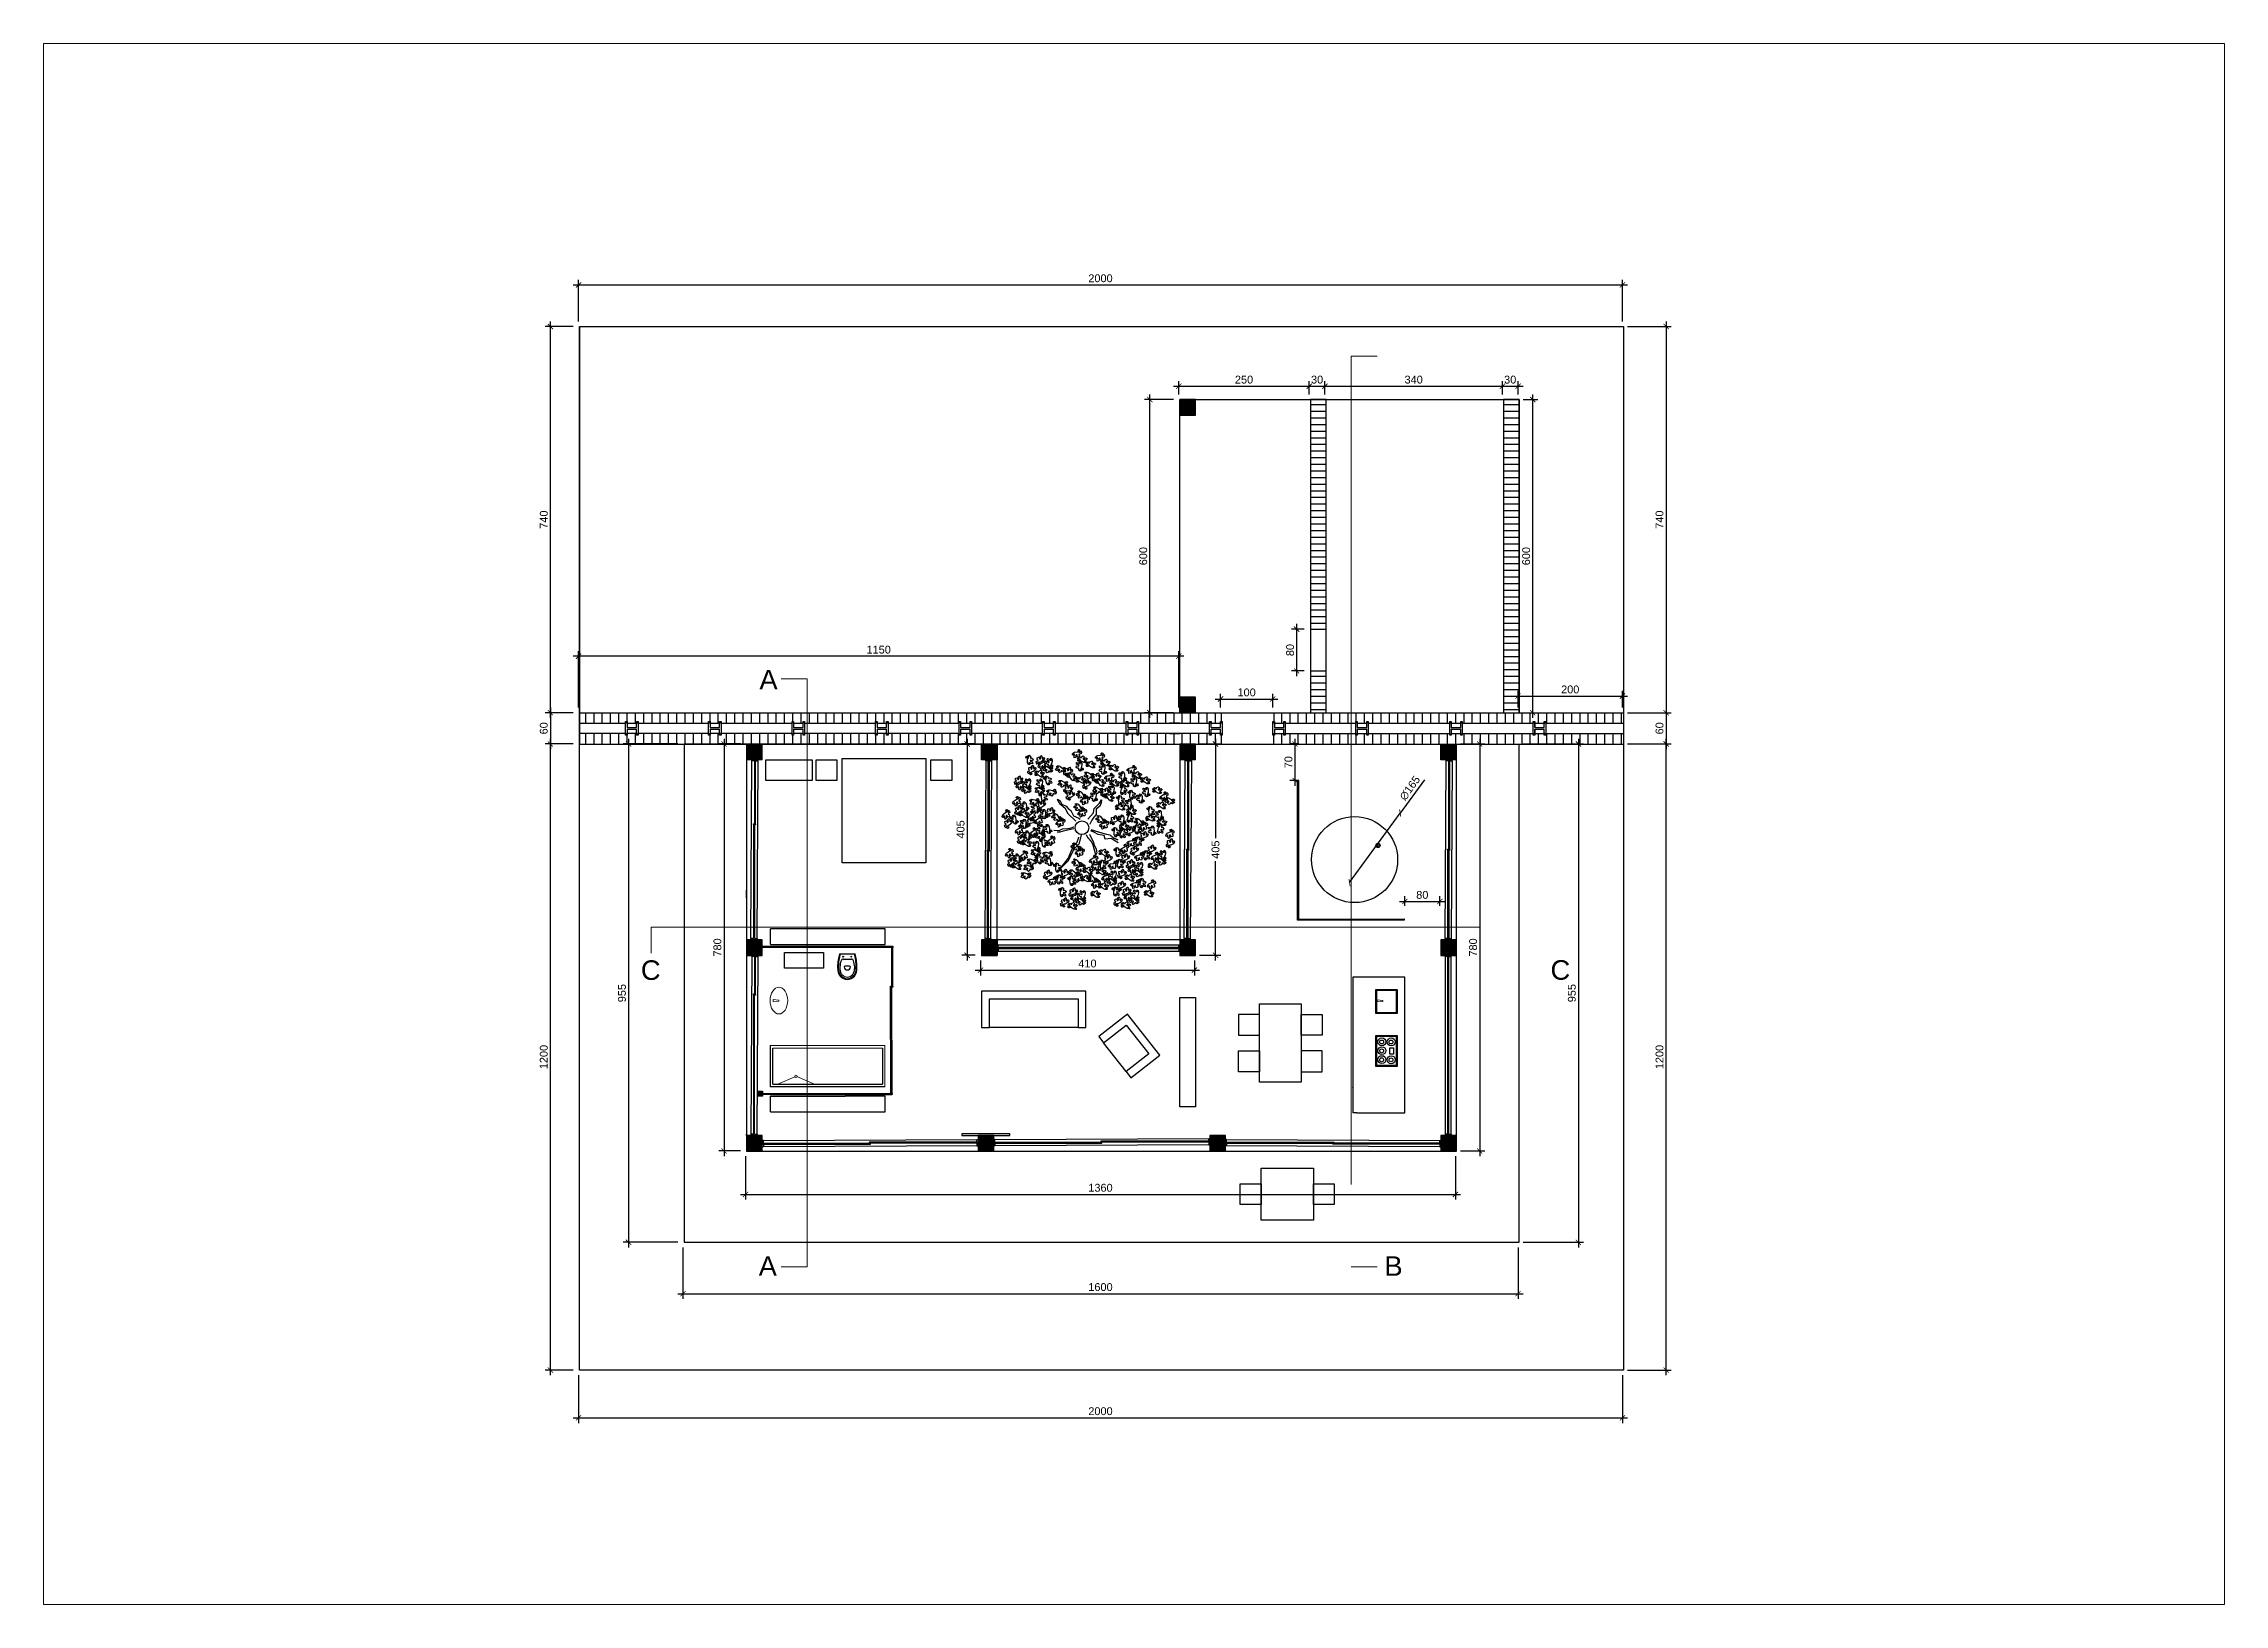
# Paper-space layout 'Layout1' of a CAD drawing. Header units: centimetres. Extents: x -6 to 1979, y -1161 to 576.
# Drawn here: x -6 to 830, y -22 to 576 of the extents above; entities outside this region: 1.
# The model-space entities are those that its viewports show. They can reach past a viewport. Long polylines and large blocks are cut down to what shows.
import ezdxf

# ---------------------------------------------------------------- set-up
doc = ezdxf.new("R2010")
doc.units = ezdxf.units.CM
doc.linetypes.add('DASHED2', pattern=[9.525, 6.35, -3.175])
doc.layers.add('A-ANNO SYMB', color=3, linetype='Continuous', lineweight=13)
for name, color, linetype in [('alberi', 74, 'Continuous'), ('arredi', 1, 'Continuous'), ('IF-FURN', 3, 'Continuous'), ('piu', 6, 'Continuous'), ('quote', 2, 'Continuous'), ('Riempimenti', 4, 'Continuous'), ('vetri', 2, 'Continuous')]:
    doc.layers.add(name, color=color, linetype=linetype)
doc.styles.get("Standard").update_dxf_attribs({"font": 'Arial.ttf'})
doc.dimstyles.new('1_100', dxfattribs={"dimtxt": 15, "dimasz": 10, "dimexe": 10, "dimexo": 10, "dimgap": 5, "dimtad": 2, "dimdec": 0, "dimtxsty": 'Standard', "dimblk": 'ARCHTICK', "dimcen": 2.5, "dimdle": 10, "dimadec": 0, "dimazin": 0, "dimtfac": 1, "dimtdec": 0, "dimtmove": 0, "dimatfit": 3, "dimldrblk": 'ARCHTICK', "dimfxl": 1, "dimarcsym": 0})
doc.dimstyles.new('ISO-25', dxfattribs={"dimtxt": 14, "dimasz": 2.5, "dimexe": 1.25, "dimexo": 0.625, "dimtad": 1, "dimtxsty": 'Standard', "dimblk": 'OBLIQUE', "dimblk1": 'OBLIQUE', "dimblk2": 'OBLIQUE', "dimcen": 2.5, "dimadec": 0, "dimazin": 0, "dimtfac": 1, "dimtmove": 0, "dimatfit": 3, "dimldrblk": 'OBLIQUE', "dimfxl": 1, "dimarcsym": 0})
pattern_1 = [(0, (-9.951, -2e-05), (0, 12.7), [])]

psp = doc.layouts.get("Layout1")

msp = doc.modelspace()

# ---------------------------------------------------------------- texts
at = {"layer": 'A-ANNO SYMB', "char_height": 37.5, "attachment_point": 1}
for s, insert in [('A', (2338.9, 4660.5)), ('C', (2111.8, 4103.8)), ('C', (3854.6, 4104)), ('A', (2337.5, 3536.6)), ('B', (3536.3, 3536.6))]:
    msp.add_mtext_dynamic_manual_height_columns(s, width=44.025, gutter_width=12.5, heights=[0], dxfattribs=dict(at, insert=insert))

# ---------------------------------------------------------------- blocks, each defined once
blk = doc.blocks.new('_Oblique')
at = {"color": 0, "linetype": 'ByBlock', "lineweight": -2}
blk.add_line((-0.5, -0.5), (0.5, 0.5), dxfattribs=at)
blk = doc.blocks.new('*D11')
at = {"layer": 'Defpoints', "color": 0, "transparency": 16777216}
for p in [(1946.84, -1039.46), (1946.84, -1159.46), (1976.14, -1159.46)]:
    blk.add_point(p, dxfattribs=at)
at = {"layer": 'quote', "color": 0, "lineweight": -2, "transparency": 16777216}
for p, q in [((1947.46, -1039.46), (1977.39, -1039.46)), ((1976.14, -1039.46), (1976.14, -1093.64)), ((1976.14, -1159.46), (1976.14, -1105.28)), ((1947.46, -1159.46), (1977.39, -1159.46))]:
    blk.add_line(p, q, dxfattribs=at)
at = {"layer": 'quote', "color": 0, "lineweight": -2, "transparency": 16777216, "xscale": 2.5, "yscale": 2.5, "zscale": 2.5}
for p, rotation in [((1976.14, -1039.46), 90), ((1976.14, -1159.46), 270)]:
    blk.add_blockref('_Oblique', p, dxfattribs=dict(at, rotation=rotation))
at = {"layer": 'quote', "color": 0, "transparency": 16777216, "insert": (1976.14, -1099.46), "char_height": 4.67, "attachment_point": 5, "rotation": 270}
blk.add_mtext('600', dxfattribs=at)
blk = doc.blocks.new('_ArchTick')
at = {"color": 0, "linetype": 'ByBlock', "const_width": 0.15}
blk.add_lwpolyline([(-0.5, -0.5), (0.5, 0.5)], dxfattribs=at)
blk = doc.blocks.new('*D85')
at = {"layer": 'A-ANNO SYMB', "color": 0, "lineweight": -2, "transparency": 16777216}
for p, q in [((1982.4, 5398.2), (4002.4, 5398.2)), ((1992.4, 5328.4), (1992.4, 5408.2)), ((3992.4, 5328.4), (3992.4, 5408.2))]:
    blk.add_line(p, q, dxfattribs=at)
at = {"layer": 'Defpoints', "color": 0, "transparency": 16777216}
for p in [(3992.4, 5398.2), (1992.4, 5318.4), (3992.4, 5318.4)]:
    blk.add_point(p, dxfattribs=at)
at = {"layer": 'A-ANNO SYMB', "color": 0, "lineweight": -2, "transparency": 16777216, "xscale": 10, "yscale": 10, "zscale": 10, "rotation": 180}
blk.add_blockref('_ArchTick', (1992.4, 5398.2), dxfattribs=at)
at = {"layer": 'A-ANNO SYMB', "color": 0, "lineweight": -2, "transparency": 16777216, "xscale": 10, "yscale": 10, "zscale": 10}
blk.add_blockref('_ArchTick', (3992.4, 5398.2), dxfattribs=at)
at = {"layer": 'A-ANNO SYMB', "color": 0, "transparency": 16777216, "insert": (2992.4, 5410.8), "char_height": 15, "attachment_point": 5}
blk.add_mtext('2000', dxfattribs=at)
blk = doc.blocks.new('*D86')
at = {"layer": 'A-ANNO SYMB', "color": 0, "lineweight": -2, "transparency": 16777216}
for p, q in [((4002.4, 5318.4), (4086.1, 5318.4)), ((4076.1, 5328.4), (4076.1, 4568.4)), ((4002.4, 4578.4), (4086.1, 4578.4))]:
    blk.add_line(p, q, dxfattribs=at)
at = {"layer": 'Defpoints', "color": 0, "transparency": 16777216}
for p in [(3992.4, 5318.4), (3992.4, 4578.4), (4076.1, 4578.4)]:
    blk.add_point(p, dxfattribs=at)
at = {"layer": 'A-ANNO SYMB', "color": 0, "lineweight": -2, "transparency": 16777216, "xscale": 10, "yscale": 10, "zscale": 10}
for p, rotation in [((4076.1, 5318.4), 90), ((4076.1, 4578.4), 270)]:
    blk.add_blockref('_ArchTick', p, dxfattribs=dict(at, rotation=rotation))
at = {"layer": 'A-ANNO SYMB', "color": 0, "transparency": 16777216, "insert": (4063.5, 4948.4), "char_height": 15, "attachment_point": 5, "rotation": 90}
blk.add_mtext('740', dxfattribs=at)
blk = doc.blocks.new('*D87')
at = {"layer": 'A-ANNO SYMB', "color": 0, "lineweight": -2, "transparency": 16777216}
for p, q in [((1992.4, 3308.4), (1992.4, 3217)), ((3992.4, 3308.4), (3992.4, 3217)), ((1982.4, 3227), (4002.4, 3227))]:
    blk.add_line(p, q, dxfattribs=at)
at = {"layer": 'Defpoints', "color": 0, "transparency": 16777216}
for p in [(1992.4, 3318.4), (3992.4, 3318.4), (3992.4, 3227)]:
    blk.add_point(p, dxfattribs=at)
at = {"layer": 'A-ANNO SYMB', "color": 0, "lineweight": -2, "transparency": 16777216, "xscale": 10, "yscale": 10, "zscale": 10, "rotation": 180}
blk.add_blockref('_ArchTick', (1992.4, 3227), dxfattribs=at)
at = {"layer": 'A-ANNO SYMB', "color": 0, "lineweight": -2, "transparency": 16777216, "xscale": 10, "yscale": 10, "zscale": 10}
blk.add_blockref('_ArchTick', (3992.4, 3227), dxfattribs=at)
at = {"layer": 'A-ANNO SYMB', "color": 0, "transparency": 16777216, "insert": (2992.4, 3239.6), "char_height": 15, "attachment_point": 5}
blk.add_mtext('2000', dxfattribs=at)
blk = doc.blocks.new('*D88')
at = {"layer": 'A-ANNO SYMB', "color": 0, "lineweight": -2, "transparency": 16777216}
for p, q in [((1982.4, 4578.4), (1928.4, 4578.4)), ((1938.4, 4588.4), (1938.4, 4508.4)), ((1982.4, 4518.4), (1928.4, 4518.4))]:
    blk.add_line(p, q, dxfattribs=at)
at = {"layer": 'Defpoints', "color": 0, "transparency": 16777216}
for p in [(1992.4, 4578.4), (1938.4, 4518.4), (1992.4, 4518.4)]:
    blk.add_point(p, dxfattribs=at)
at = {"layer": 'A-ANNO SYMB', "color": 0, "lineweight": -2, "transparency": 16777216, "xscale": 10, "yscale": 10, "zscale": 10}
for p, rotation in [((1938.4, 4578.4), 90), ((1938.4, 4518.4), 270)]:
    blk.add_blockref('_ArchTick', p, dxfattribs=dict(at, rotation=rotation))
at = {"layer": 'A-ANNO SYMB', "color": 0, "transparency": 16777216, "insert": (1925.8, 4548.4), "char_height": 15, "attachment_point": 5, "rotation": 90}
blk.add_mtext('60', dxfattribs=at)
blk = doc.blocks.new('*D89')
at = {"layer": 'A-ANNO SYMB', "color": 0, "lineweight": -2, "transparency": 16777216}
for p, q in [((1982.4, 5318.4), (1928.4, 5318.4)), ((1938.4, 4568.4), (1938.4, 5328.4)), ((1982.4, 4578.4), (1928.4, 4578.4))]:
    blk.add_line(p, q, dxfattribs=at)
at = {"layer": 'Defpoints', "color": 0, "transparency": 16777216}
for p in [(1938.4, 5318.4), (1992.4, 5318.4), (1992.4, 4578.4)]:
    blk.add_point(p, dxfattribs=at)
at = {"layer": 'A-ANNO SYMB', "color": 0, "lineweight": -2, "transparency": 16777216, "xscale": 10, "yscale": 10, "zscale": 10}
for p, rotation in [((1938.4, 5318.4), 90), ((1938.4, 4578.4), 270)]:
    blk.add_blockref('_ArchTick', p, dxfattribs=dict(at, rotation=rotation))
at = {"layer": 'A-ANNO SYMB', "color": 0, "transparency": 16777216, "insert": (1925.8, 4948.4), "char_height": 15, "attachment_point": 5, "rotation": 90}
blk.add_mtext('740', dxfattribs=at)
blk = doc.blocks.new('*D90')
at = {"layer": 'A-ANNO SYMB', "color": 0, "lineweight": -2, "transparency": 16777216}
for p, q in [((1982.4, 4518.4), (1928.4, 4518.4)), ((1938.4, 3308.4), (1938.4, 4528.4)), ((1982.4, 3318.4), (1928.4, 3318.4))]:
    blk.add_line(p, q, dxfattribs=at)
at = {"layer": 'Defpoints', "color": 0, "transparency": 16777216}
for p in [(1938.4, 4518.4), (1992.4, 4518.4), (1992.4, 3318.4)]:
    blk.add_point(p, dxfattribs=at)
at = {"layer": 'A-ANNO SYMB', "color": 0, "lineweight": -2, "transparency": 16777216, "xscale": 10, "yscale": 10, "zscale": 10}
for p, rotation in [((1938.4, 4518.4), 90), ((1938.4, 3318.4), 270)]:
    blk.add_blockref('_ArchTick', p, dxfattribs=dict(at, rotation=rotation))
at = {"layer": 'A-ANNO SYMB', "color": 0, "transparency": 16777216, "insert": (1925.8, 3918.4), "char_height": 15, "attachment_point": 5, "rotation": 90}
blk.add_mtext('1200', dxfattribs=at)
blk = doc.blocks.new('*D91')
at = {"layer": 'A-ANNO SYMB', "color": 0, "lineweight": -2, "transparency": 16777216}
for p, q in [((4002.4, 4518.4), (4086.1, 4518.4)), ((4076.1, 3308.4), (4076.1, 4528.4)), ((4002.4, 3318.4), (4086.1, 3318.4))]:
    blk.add_line(p, q, dxfattribs=at)
at = {"layer": 'Defpoints', "color": 0, "transparency": 16777216}
for p in [(3992.4, 4518.4), (4076.1, 4518.4), (3992.4, 3318.4)]:
    blk.add_point(p, dxfattribs=at)
at = {"layer": 'A-ANNO SYMB', "color": 0, "lineweight": -2, "transparency": 16777216, "xscale": 10, "yscale": 10, "zscale": 10}
for p, rotation in [((4076.1, 4518.4), 90), ((4076.1, 3318.4), 270)]:
    blk.add_blockref('_ArchTick', p, dxfattribs=dict(at, rotation=rotation))
at = {"layer": 'A-ANNO SYMB', "color": 0, "transparency": 16777216, "insert": (4063.5, 3918.4), "char_height": 15, "attachment_point": 5, "rotation": 90}
blk.add_mtext('1200', dxfattribs=at)
blk = doc.blocks.new('*D92')
at = {"layer": 'A-ANNO SYMB', "color": 0, "lineweight": -2, "transparency": 16777216}
for p, q in [((4002.4, 4578.4), (4086.1, 4578.4)), ((4076.1, 4588.4), (4076.1, 4508.4)), ((4002.4, 4518.4), (4086.1, 4518.4))]:
    blk.add_line(p, q, dxfattribs=at)
at = {"layer": 'Defpoints', "color": 0, "transparency": 16777216}
for p in [(3992.4, 4578.4), (3992.4, 4518.4), (4076.1, 4518.4)]:
    blk.add_point(p, dxfattribs=at)
at = {"layer": 'A-ANNO SYMB', "color": 0, "lineweight": -2, "transparency": 16777216, "xscale": 10, "yscale": 10, "zscale": 10}
for p, rotation in [((4076.1, 4578.4), 90), ((4076.1, 4518.4), 270)]:
    blk.add_blockref('_ArchTick', p, dxfattribs=dict(at, rotation=rotation))
at = {"layer": 'A-ANNO SYMB', "color": 0, "transparency": 16777216, "insert": (4063.5, 4548.4), "char_height": 15, "attachment_point": 5, "rotation": 90}
blk.add_mtext('60', dxfattribs=at)
blk = doc.blocks.new('*D93')
at = {"layer": 'A-ANNO SYMB', "color": 0, "lineweight": -2, "transparency": 16777216}
for p, q in [((2192.4, 3553.3), (2192.4, 3454.9)), ((3792.4, 3553.3), (3792.4, 3454.9)), ((2182.4, 3464.9), (3802.4, 3464.9))]:
    blk.add_line(p, q, dxfattribs=at)
at = {"layer": 'Defpoints', "color": 0, "transparency": 16777216}
for p in [(2192.4, 3563.3), (3792.4, 3563.3), (3792.4, 3464.9)]:
    blk.add_point(p, dxfattribs=at)
at = {"layer": 'A-ANNO SYMB', "color": 0, "lineweight": -2, "transparency": 16777216, "xscale": 10, "yscale": 10, "zscale": 10, "rotation": 180}
blk.add_blockref('_ArchTick', (2192.4, 3464.9), dxfattribs=at)
at = {"layer": 'A-ANNO SYMB', "color": 0, "lineweight": -2, "transparency": 16777216, "xscale": 10, "yscale": 10, "zscale": 10}
blk.add_blockref('_ArchTick', (3792.4, 3464.9), dxfattribs=at)
at = {"layer": 'A-ANNO SYMB', "color": 0, "transparency": 16777216, "insert": (2992.4, 3477.5), "char_height": 15, "attachment_point": 5}
blk.add_mtext('1600', dxfattribs=at)
blk = doc.blocks.new('*D94')
at = {"layer": 'A-ANNO SYMB', "color": 0, "lineweight": -2, "transparency": 16777216}
for p, q in [((2182.4, 4518.4), (2078.2, 4518.4)), ((2088.2, 4528.4), (2088.2, 3553.3)), ((2182.4, 3563.3), (2078.2, 3563.3))]:
    blk.add_line(p, q, dxfattribs=at)
at = {"layer": 'Defpoints', "color": 0, "transparency": 16777216}
for p in [(2192.4, 4518.4), (2088.2, 3563.3), (2192.4, 3563.3)]:
    blk.add_point(p, dxfattribs=at)
at = {"layer": 'A-ANNO SYMB', "color": 0, "lineweight": -2, "transparency": 16777216, "xscale": 10, "yscale": 10, "zscale": 10}
for p, rotation in [((2088.2, 4518.4), 90), ((2088.2, 3563.3), 270)]:
    blk.add_blockref('_ArchTick', p, dxfattribs=dict(at, rotation=rotation))
at = {"layer": 'A-ANNO SYMB', "color": 0, "transparency": 16777216, "insert": (2075.6, 4040.9), "char_height": 15, "attachment_point": 5, "rotation": 90}
blk.add_mtext('955', dxfattribs=at)
blk = doc.blocks.new('*D95')
at = {"layer": 'A-ANNO SYMB', "color": 0, "lineweight": -2, "transparency": 16777216}
for p, q in [((3802.4, 4518.4), (3918.1, 4518.4)), ((3908.1, 4528.4), (3908.1, 3553.3)), ((3802.4, 3563.3), (3918.1, 3563.3))]:
    blk.add_line(p, q, dxfattribs=at)
at = {"layer": 'Defpoints', "color": 0, "transparency": 16777216}
for p in [(3792.4, 4518.4), (3792.4, 3563.3), (3908.1, 3563.3)]:
    blk.add_point(p, dxfattribs=at)
at = {"layer": 'A-ANNO SYMB', "color": 0, "lineweight": -2, "transparency": 16777216, "xscale": 10, "yscale": 10, "zscale": 10}
for p, rotation in [((3908.1, 4518.4), 90), ((3908.1, 3563.3), 270)]:
    blk.add_blockref('_ArchTick', p, dxfattribs=dict(at, rotation=rotation))
at = {"layer": 'A-ANNO SYMB', "color": 0, "transparency": 16777216, "insert": (3895.5, 4040.9), "char_height": 15, "attachment_point": 5, "rotation": 90}
blk.add_mtext('955', dxfattribs=at)
blk = doc.blocks.new('*D96')
at = {"layer": 'A-ANNO SYMB', "color": 0, "lineweight": -2, "transparency": 16777216}
for p, q in [((2312.4, 3728.4), (2312.4, 3645.2)), ((3672.4, 3728.4), (3672.4, 3645.2)), ((2302.4, 3655.2), (3682.4, 3655.2))]:
    blk.add_line(p, q, dxfattribs=at)
at = {"layer": 'Defpoints', "color": 0, "transparency": 16777216}
for p in [(2312.4, 3738.4), (3672.4, 3738.4), (3672.4, 3655.2)]:
    blk.add_point(p, dxfattribs=at)
at = {"layer": 'A-ANNO SYMB', "color": 0, "lineweight": -2, "transparency": 16777216, "xscale": 10, "yscale": 10, "zscale": 10, "rotation": 180}
blk.add_blockref('_ArchTick', (2312.4, 3655.2), dxfattribs=at)
at = {"layer": 'A-ANNO SYMB', "color": 0, "lineweight": -2, "transparency": 16777216, "xscale": 10, "yscale": 10, "zscale": 10}
blk.add_blockref('_ArchTick', (3672.4, 3655.2), dxfattribs=at)
at = {"layer": 'A-ANNO SYMB', "color": 0, "transparency": 16777216, "insert": (2992.4, 3667.8), "char_height": 15, "attachment_point": 5}
blk.add_mtext('1360', dxfattribs=at)
blk = doc.blocks.new('*D97')
at = {"layer": 'A-ANNO SYMB', "color": 0, "lineweight": -2, "transparency": 16777216}
for p, q in [((2302.4, 4518.4), (2261.1, 4518.4)), ((2271.1, 4528.4), (2271.1, 3728.4)), ((2302.4, 3738.4), (2261.1, 3738.4))]:
    blk.add_line(p, q, dxfattribs=at)
at = {"layer": 'Defpoints', "color": 0, "transparency": 16777216}
for p in [(2312.4, 4518.4), (2271.1, 3738.4), (2312.4, 3738.4)]:
    blk.add_point(p, dxfattribs=at)
at = {"layer": 'A-ANNO SYMB', "color": 0, "lineweight": -2, "transparency": 16777216, "xscale": 10, "yscale": 10, "zscale": 10}
for p, rotation in [((2271.1, 4518.4), 90), ((2271.1, 3738.4), 270)]:
    blk.add_blockref('_ArchTick', p, dxfattribs=dict(at, rotation=rotation))
at = {"layer": 'A-ANNO SYMB', "color": 0, "transparency": 16777216, "insert": (2258.5, 4128.4), "char_height": 15, "attachment_point": 5, "rotation": 90}
blk.add_mtext('780', dxfattribs=at)
blk = doc.blocks.new('*D98')
at = {"layer": 'A-ANNO SYMB', "color": 0, "lineweight": -2, "transparency": 16777216}
for p, q in [((3682.4, 4518.4), (3728.9, 4518.4)), ((3718.9, 4528.4), (3718.9, 3728.4)), ((3682.4, 3738.4), (3728.9, 3738.4))]:
    blk.add_line(p, q, dxfattribs=at)
at = {"layer": 'Defpoints', "color": 0, "transparency": 16777216}
for p in [(3672.4, 4518.4), (3672.4, 3738.4), (3718.9, 3738.4)]:
    blk.add_point(p, dxfattribs=at)
at = {"layer": 'A-ANNO SYMB', "color": 0, "lineweight": -2, "transparency": 16777216, "xscale": 10, "yscale": 10, "zscale": 10}
for p, rotation in [((3718.9, 4518.4), 90), ((3718.9, 3738.4), 270)]:
    blk.add_blockref('_ArchTick', p, dxfattribs=dict(at, rotation=rotation))
at = {"layer": 'A-ANNO SYMB', "color": 0, "transparency": 16777216, "insert": (3706.3, 4128.4), "char_height": 15, "attachment_point": 5, "rotation": 90}
blk.add_mtext('780', dxfattribs=at)
blk = doc.blocks.new('*D99')
at = {"layer": 'A-ANNO SYMB', "color": 0, "lineweight": -2, "transparency": 16777216}
for p, q in [((3087, 4568.4), (3087, 5188.4)), ((3132.4, 5178.4), (3077, 5178.4)), ((3132.4, 4578.4), (3077, 4578.4))]:
    blk.add_line(p, q, dxfattribs=at)
at = {"layer": 'Defpoints', "color": 0, "transparency": 16777216}
for p in [(3087, 5178.4), (3142.4, 5178.4), (3142.4, 4578.4)]:
    blk.add_point(p, dxfattribs=at)
at = {"layer": 'A-ANNO SYMB', "color": 0, "lineweight": -2, "transparency": 16777216, "xscale": 10, "yscale": 10, "zscale": 10}
for p, rotation in [((3087, 5178.4), 90), ((3087, 4578.4), 270)]:
    blk.add_blockref('_ArchTick', p, dxfattribs=dict(at, rotation=rotation))
at = {"layer": 'A-ANNO SYMB', "color": 0, "transparency": 16777216, "insert": (3074.4, 4878.4), "char_height": 15, "attachment_point": 5, "rotation": 90}
blk.add_mtext('600', dxfattribs=at)
blk = doc.blocks.new('*D100')
at = {"layer": 'A-ANNO SYMB', "color": 0, "lineweight": -2, "transparency": 16777216}
for p, q in [((3132.4, 5204), (3402.4, 5204)), ((3142.4, 5188.4), (3142.4, 5214)), ((3392.4, 5188.4), (3392.4, 5214))]:
    blk.add_line(p, q, dxfattribs=at)
at = {"layer": 'Defpoints', "color": 0, "transparency": 16777216}
for p in [(3392.4, 5204), (3142.4, 5178.4), (3392.4, 5178.4)]:
    blk.add_point(p, dxfattribs=at)
at = {"layer": 'A-ANNO SYMB', "color": 0, "lineweight": -2, "transparency": 16777216, "xscale": 10, "yscale": 10, "zscale": 10, "rotation": 180}
blk.add_blockref('_ArchTick', (3142.4, 5204), dxfattribs=at)
at = {"layer": 'A-ANNO SYMB', "color": 0, "lineweight": -2, "transparency": 16777216, "xscale": 10, "yscale": 10, "zscale": 10}
blk.add_blockref('_ArchTick', (3392.4, 5204), dxfattribs=at)
at = {"layer": 'A-ANNO SYMB', "color": 0, "transparency": 16777216, "insert": (3267.4, 5216.6), "char_height": 15, "attachment_point": 5}
blk.add_mtext('250', dxfattribs=at)
blk = doc.blocks.new('*D101')
at = {"layer": 'A-ANNO SYMB', "color": 0, "lineweight": -2, "transparency": 16777216}
for p, q in [((3382.4, 5204), (3432.4, 5204)), ((3392.4, 5188.4), (3392.4, 5214)), ((3422.4, 5188.4), (3422.4, 5214))]:
    blk.add_line(p, q, dxfattribs=at)
at = {"layer": 'Defpoints', "color": 0, "transparency": 16777216}
for p in [(3422.4, 5204), (3392.4, 5178.4), (3422.4, 5178.4)]:
    blk.add_point(p, dxfattribs=at)
at = {"layer": 'A-ANNO SYMB', "color": 0, "lineweight": -2, "transparency": 16777216, "xscale": 10, "yscale": 10, "zscale": 10, "rotation": 180}
blk.add_blockref('_ArchTick', (3392.4, 5204), dxfattribs=at)
at = {"layer": 'A-ANNO SYMB', "color": 0, "lineweight": -2, "transparency": 16777216, "xscale": 10, "yscale": 10, "zscale": 10}
blk.add_blockref('_ArchTick', (3422.4, 5204), dxfattribs=at)
at = {"layer": 'A-ANNO SYMB', "color": 0, "transparency": 16777216, "insert": (3407.4, 5216.6), "char_height": 15, "attachment_point": 5}
blk.add_mtext('30', dxfattribs=at)
blk = doc.blocks.new('*D102')
at = {"layer": 'A-ANNO SYMB', "color": 0, "lineweight": -2, "transparency": 16777216}
for p, q in [((3412.4, 5204), (3772.4, 5204)), ((3422.4, 5188.4), (3422.4, 5214)), ((3762.4, 5188.4), (3762.4, 5214))]:
    blk.add_line(p, q, dxfattribs=at)
at = {"layer": 'Defpoints', "color": 0, "transparency": 16777216}
for p in [(3762.4, 5204), (3422.4, 5178.4), (3762.4, 5178.4)]:
    blk.add_point(p, dxfattribs=at)
at = {"layer": 'A-ANNO SYMB', "color": 0, "lineweight": -2, "transparency": 16777216, "xscale": 10, "yscale": 10, "zscale": 10, "rotation": 180}
blk.add_blockref('_ArchTick', (3422.4, 5204), dxfattribs=at)
at = {"layer": 'A-ANNO SYMB', "color": 0, "lineweight": -2, "transparency": 16777216, "xscale": 10, "yscale": 10, "zscale": 10}
blk.add_blockref('_ArchTick', (3762.4, 5204), dxfattribs=at)
at = {"layer": 'A-ANNO SYMB', "color": 0, "transparency": 16777216, "insert": (3592.4, 5216.6), "char_height": 15, "attachment_point": 5}
blk.add_mtext('340', dxfattribs=at)
blk = doc.blocks.new('*D103')
at = {"layer": 'A-ANNO SYMB', "color": 0, "lineweight": -2, "transparency": 16777216}
for p, q in [((3752.4, 5204), (3802.4, 5204)), ((3762.4, 5188.4), (3762.4, 5214)), ((3792.4, 5188.4), (3792.4, 5214))]:
    blk.add_line(p, q, dxfattribs=at)
at = {"layer": 'Defpoints', "color": 0, "transparency": 16777216}
for p in [(3792.4, 5204), (3762.4, 5178.4), (3792.4, 5178.4)]:
    blk.add_point(p, dxfattribs=at)
at = {"layer": 'A-ANNO SYMB', "color": 0, "lineweight": -2, "transparency": 16777216, "xscale": 10, "yscale": 10, "zscale": 10, "rotation": 180}
blk.add_blockref('_ArchTick', (3762.4, 5204), dxfattribs=at)
at = {"layer": 'A-ANNO SYMB', "color": 0, "lineweight": -2, "transparency": 16777216, "xscale": 10, "yscale": 10, "zscale": 10}
blk.add_blockref('_ArchTick', (3792.4, 5204), dxfattribs=at)
at = {"layer": 'A-ANNO SYMB', "color": 0, "transparency": 16777216, "insert": (3777.4, 5216.6), "char_height": 15, "attachment_point": 5}
blk.add_mtext('30', dxfattribs=at)
blk = doc.blocks.new('*D104')
at = {"layer": 'A-ANNO SYMB', "color": 0, "lineweight": -2, "transparency": 16777216}
for p, q in [((3782.4, 4610.3), (4002.4, 4610.3)), ((3792.4, 4588.4), (3792.4, 4620.3)), ((3992.4, 4588.4), (3992.4, 4620.3))]:
    blk.add_line(p, q, dxfattribs=at)
at = {"layer": 'Defpoints', "color": 0, "transparency": 16777216}
for p in [(3992.4, 4610.3), (3792.4, 4578.4), (3992.4, 4578.4)]:
    blk.add_point(p, dxfattribs=at)
at = {"layer": 'A-ANNO SYMB', "color": 0, "lineweight": -2, "transparency": 16777216, "xscale": 10, "yscale": 10, "zscale": 10, "rotation": 180}
blk.add_blockref('_ArchTick', (3792.4, 4610.3), dxfattribs=at)
at = {"layer": 'A-ANNO SYMB', "color": 0, "lineweight": -2, "transparency": 16777216, "xscale": 10, "yscale": 10, "zscale": 10}
blk.add_blockref('_ArchTick', (3992.4, 4610.3), dxfattribs=at)
at = {"layer": 'A-ANNO SYMB', "color": 0, "transparency": 16777216, "insert": (3892.4, 4622.9), "char_height": 15, "attachment_point": 5}
blk.add_mtext('200', dxfattribs=at)
blk = doc.blocks.new('*D105')
at = {"layer": 'A-ANNO SYMB', "color": 0, "lineweight": -2, "transparency": 16777216}
for p, q in [((3152.4, 4686.5), (1982.4, 4686.5)), ((1992.4, 4588.4), (1992.4, 4696.5)), ((3142.4, 4588.4), (3142.4, 4696.5))]:
    blk.add_line(p, q, dxfattribs=at)
at = {"layer": 'Defpoints', "color": 0, "transparency": 16777216}
for p in [(1992.4, 4686.5), (1992.4, 4578.4), (3142.4, 4578.4)]:
    blk.add_point(p, dxfattribs=at)
at = {"layer": 'A-ANNO SYMB', "color": 0, "lineweight": -2, "transparency": 16777216, "xscale": 10, "yscale": 10, "zscale": 10, "rotation": 180}
blk.add_blockref('_ArchTick', (1992.4, 4686.5), dxfattribs=at)
at = {"layer": 'A-ANNO SYMB', "color": 0, "lineweight": -2, "transparency": 16777216, "xscale": 10, "yscale": 10, "zscale": 10}
blk.add_blockref('_ArchTick', (3142.4, 4686.5), dxfattribs=at)
at = {"layer": 'A-ANNO SYMB', "color": 0, "transparency": 16777216, "insert": (2567.4, 4699.1), "char_height": 15, "attachment_point": 5}
blk.add_mtext('1150', dxfattribs=at)
blk = doc.blocks.new('*D106')
at = {"layer": 'A-ANNO SYMB', "color": 0, "lineweight": -2, "transparency": 16777216}
for p, q in [((2762.4, 4103.4), (2762.4, 4075)), ((3172.4, 4103.4), (3172.4, 4075)), ((2752.4, 4085), (3182.4, 4085))]:
    blk.add_line(p, q, dxfattribs=at)
at = {"layer": 'Defpoints', "color": 0, "transparency": 16777216}
for p in [(2762.4, 4113.4), (3172.4, 4113.4), (3172.4, 4085)]:
    blk.add_point(p, dxfattribs=at)
at = {"layer": 'A-ANNO SYMB', "color": 0, "lineweight": -2, "transparency": 16777216, "xscale": 10, "yscale": 10, "zscale": 10, "rotation": 180}
blk.add_blockref('_ArchTick', (2762.4, 4085), dxfattribs=at)
at = {"layer": 'A-ANNO SYMB', "color": 0, "lineweight": -2, "transparency": 16777216, "xscale": 10, "yscale": 10, "zscale": 10}
blk.add_blockref('_ArchTick', (3172.4, 4085), dxfattribs=at)
at = {"layer": 'A-ANNO SYMB', "color": 0, "transparency": 16777216, "insert": (2967.4, 4097.6), "char_height": 15, "attachment_point": 5}
blk.add_mtext('410', dxfattribs=at)
blk = doc.blocks.new('*D107')
at = {"layer": 'A-ANNO SYMB', "color": 0, "lineweight": -2, "transparency": 16777216}
for p, q in [((3182.4, 4518.4), (3222.8, 4518.4)), ((3212.8, 4528.4), (3212.8, 4337.7)), ((3212.8, 4103.4), (3212.8, 4294)), ((3182.4, 4113.4), (3222.8, 4113.4))]:
    blk.add_line(p, q, dxfattribs=at)
at = {"layer": 'Defpoints', "color": 0, "transparency": 16777216}
for p in [(3172.4, 4518.4), (3212.8, 4518.4), (3172.4, 4113.4)]:
    blk.add_point(p, dxfattribs=at)
at = {"layer": 'A-ANNO SYMB', "color": 0, "lineweight": -2, "transparency": 16777216, "xscale": 10, "yscale": 10, "zscale": 10}
for p, rotation in [((3212.8, 4518.4), 90), ((3212.8, 4113.4), 270)]:
    blk.add_blockref('_ArchTick', p, dxfattribs=dict(at, rotation=rotation))
at = {"layer": 'A-ANNO SYMB', "color": 0, "transparency": 16777216, "insert": (3212.8, 4315.9), "char_height": 15, "attachment_point": 5, "rotation": 90}
blk.add_mtext('405', dxfattribs=at)
blk = doc.blocks.new('*D108')
at = {"layer": 'A-ANNO SYMB', "color": 0, "lineweight": -2, "transparency": 16777216}
for p, q in [((2752.4, 4518.4), (2727, 4518.4)), ((2737, 4528.4), (2737, 4103.4)), ((2752.4, 4113.4), (2727, 4113.4))]:
    blk.add_line(p, q, dxfattribs=at)
at = {"layer": 'Defpoints', "color": 0, "transparency": 16777216}
for p in [(2762.4, 4518.4), (2737, 4113.4), (2762.4, 4113.4)]:
    blk.add_point(p, dxfattribs=at)
at = {"layer": 'A-ANNO SYMB', "color": 0, "lineweight": -2, "transparency": 16777216, "xscale": 10, "yscale": 10, "zscale": 10}
for p, rotation in [((2737, 4518.4), 90), ((2737, 4113.4), 270)]:
    blk.add_blockref('_ArchTick', p, dxfattribs=dict(at, rotation=rotation))
at = {"layer": 'A-ANNO SYMB', "color": 0, "transparency": 16777216, "insert": (2724.4, 4354.7), "char_height": 15, "attachment_point": 5, "rotation": 90}
blk.add_mtext('405', dxfattribs=at)
blk = doc.blocks.new('*D109')
at = {"layer": 'A-ANNO SYMB', "color": 0, "lineweight": -2, "transparency": 16777216}
for p, q in [((3820.6, 4568.4), (3820.6, 5188.4)), ((3802.4, 5178.4), (3830.6, 5178.4)), ((3802.4, 4578.4), (3830.6, 4578.4))]:
    blk.add_line(p, q, dxfattribs=at)
at = {"layer": 'Defpoints', "color": 0, "transparency": 16777216}
for p in [(3792.4, 5178.4), (3820.6, 5178.4), (3792.4, 4578.4)]:
    blk.add_point(p, dxfattribs=at)
at = {"layer": 'A-ANNO SYMB', "color": 0, "lineweight": -2, "transparency": 16777216, "xscale": 10, "yscale": 10, "zscale": 10}
for p, rotation in [((3820.6, 5178.4), 90), ((3820.6, 4578.4), 270)]:
    blk.add_blockref('_ArchTick', p, dxfattribs=dict(at, rotation=rotation))
at = {"layer": 'A-ANNO SYMB', "color": 0, "transparency": 16777216, "insert": (3808, 4878.4), "char_height": 15, "attachment_point": 5, "rotation": 90}
blk.add_mtext('600', dxfattribs=at)
blk = doc.blocks.new('*D110')
at = {"layer": 'A-ANNO SYMB', "color": 0, "lineweight": -2, "transparency": 16777216}
for p in [(3613.3, 4450), (3469.6, 4252.6)]:
    blk.add_line(p, (3566.6, 4385.9), dxfattribs=at)
at = {"layer": 'Defpoints', "color": 0, "transparency": 16777216}
for p in [(3566.6, 4385.9), (3469.6, 4252.6)]:
    blk.add_point(p, dxfattribs=at)
at = {"layer": 'A-ANNO SYMB', "color": 0, "lineweight": -2, "transparency": 16777216, "xscale": 10, "yscale": 10, "zscale": 10}
for p, rotation in [((3566.6, 4385.9), 233.9337400429215), ((3469.6, 4252.6), 53.93374004292151)]:
    blk.add_blockref('_ArchTick', p, dxfattribs=dict(at, rotation=rotation))
at = {"layer": 'A-ANNO SYMB', "color": 0, "transparency": 16777216, "insert": (3585.2, 4433.8), "char_height": 15, "attachment_point": 5, "rotation": 53.9337}
blk.add_mtext('∅165', dxfattribs=at)
blk = doc.blocks.new('*D111')
at = {"layer": 'A-ANNO SYMB', "color": 0, "lineweight": -2, "transparency": 16777216}
for p, q in [((3372.4, 4518.4), (3355.2, 4518.4)), ((3365.2, 4438.4), (3365.2, 4528.4)), ((3372.4, 4448.4), (3355.2, 4448.4))]:
    blk.add_line(p, q, dxfattribs=at)
at = {"layer": 'Defpoints', "color": 0, "transparency": 16777216}
for p in [(3365.2, 4518.4), (3382.4, 4518.4), (3382.4, 4448.4)]:
    blk.add_point(p, dxfattribs=at)
at = {"layer": 'A-ANNO SYMB', "color": 0, "lineweight": -2, "transparency": 16777216, "xscale": 10, "yscale": 10, "zscale": 10}
for p, rotation in [((3365.2, 4518.4), 90), ((3365.2, 4448.4), 270)]:
    blk.add_blockref('_ArchTick', p, dxfattribs=dict(at, rotation=rotation))
at = {"layer": 'A-ANNO SYMB', "color": 0, "transparency": 16777216, "insert": (3352.6, 4483.4), "char_height": 15, "attachment_point": 5, "rotation": 90}
blk.add_mtext('70', dxfattribs=at)
blk = doc.blocks.new('*D112')
at = {"layer": 'A-ANNO SYMB', "color": 0, "lineweight": -2, "transparency": 16777216}
for p, q in [((3575.6, 4208.3), (3575.6, 4226.5)), ((3642.4, 4208.4), (3642.4, 4226.5)), ((3565.6, 4216.5), (3652.4, 4216.5))]:
    blk.add_line(p, q, dxfattribs=at)
at = {"layer": 'Defpoints', "color": 0, "transparency": 16777216}
for p in [(3575.6, 4198.3), (3642.4, 4216.5), (3642.4, 4198.4)]:
    blk.add_point(p, dxfattribs=at)
at = {"layer": 'A-ANNO SYMB', "color": 0, "lineweight": -2, "transparency": 16777216, "xscale": 10, "yscale": 10, "zscale": 10, "rotation": 180}
blk.add_blockref('_ArchTick', (3575.6, 4216.5), dxfattribs=at)
at = {"layer": 'A-ANNO SYMB', "color": 0, "lineweight": -2, "transparency": 16777216, "xscale": 10, "yscale": 10, "zscale": 10}
blk.add_blockref('_ArchTick', (3642.4, 4216.5), dxfattribs=at)
at = {"layer": 'A-ANNO SYMB', "color": 0, "transparency": 16777216, "insert": (3609, 4229.1), "char_height": 15, "attachment_point": 5}
blk.add_mtext('80', dxfattribs=at)
blk = doc.blocks.new('*D113')
at = {"layer": 'A-ANNO SYMB', "color": 0, "lineweight": -2, "transparency": 16777216}
for p, q in [((3212.4, 4604.6), (3332.4, 4604.6)), ((3222.4, 4588.4), (3222.4, 4614.6)), ((3322.4, 4588.4), (3322.4, 4614.6))]:
    blk.add_line(p, q, dxfattribs=at)
at = {"layer": 'Defpoints', "color": 0, "transparency": 16777216}
for p in [(3322.4, 4604.6), (3222.4, 4578.4), (3322.4, 4578.4)]:
    blk.add_point(p, dxfattribs=at)
at = {"layer": 'A-ANNO SYMB', "color": 0, "lineweight": -2, "transparency": 16777216, "xscale": 10, "yscale": 10, "zscale": 10, "rotation": 180}
blk.add_blockref('_ArchTick', (3222.4, 4604.6), dxfattribs=at)
at = {"layer": 'A-ANNO SYMB', "color": 0, "lineweight": -2, "transparency": 16777216, "xscale": 10, "yscale": 10, "zscale": 10}
blk.add_blockref('_ArchTick', (3322.4, 4604.6), dxfattribs=at)
at = {"layer": 'A-ANNO SYMB', "color": 0, "transparency": 16777216, "insert": (3272.4, 4617.2), "char_height": 15, "attachment_point": 5}
blk.add_mtext('100', dxfattribs=at)
blk = doc.blocks.new('*D114')
at = {"layer": 'A-ANNO SYMB', "color": 0, "lineweight": -2, "transparency": 16777216}
for p, q in [((3382.4, 4738.4), (3358.3, 4738.4)), ((3368.3, 4648.4), (3368.3, 4748.4)), ((3382.4, 4658.4), (3358.3, 4658.4))]:
    blk.add_line(p, q, dxfattribs=at)
at = {"layer": 'Defpoints', "color": 0, "transparency": 16777216}
for p in [(3368.3, 4738.4), (3392.4, 4738.4), (3392.4, 4658.4)]:
    blk.add_point(p, dxfattribs=at)
at = {"layer": 'A-ANNO SYMB', "color": 0, "lineweight": -2, "transparency": 16777216, "xscale": 10, "yscale": 10, "zscale": 10}
for p, rotation in [((3368.3, 4738.4), 90), ((3368.3, 4658.4), 270)]:
    blk.add_blockref('_ArchTick', p, dxfattribs=dict(at, rotation=rotation))
at = {"layer": 'A-ANNO SYMB', "color": 0, "transparency": 16777216, "insert": (3355.7, 4698.4), "char_height": 15, "attachment_point": 5, "rotation": 90}
blk.add_mtext('80', dxfattribs=at)

# ---------------------------------------------------------------- dimensions: what is measured, and where the dimension line sits
at = {"layer": 'A-ANNO SYMB'}
for base, p1, p2, picture, middle in [((3992.4, 5398.2), (1992.4, 5318.4), (3992.4, 5318.4), '*D85', (2992.4, 5398.2)), ((3422.4, 5204), (3392.4, 5178.4), (3422.4, 5178.4), '*D101', (3407.4, 5204)), ((3792.4, 5204), (3762.4, 5178.4), (3792.4, 5178.4), '*D103', (3777.4, 5204))]:
    dim = msp.add_linear_dim(base=base, p1=p1, p2=p2, dimstyle='1_100', dxfattribs=at)
    dim.commit()
    dim.dimension.update_dxf_attribs({"geometry": picture, "text_midpoint": middle, "dimtype": 160})
for base, p1, p2, picture, middle in [((1938.4, 5318.4), (1992.4, 4578.4), (1992.4, 5318.4), '*D89', (1925.8, 4948.4)), ((3087, 5178.4), (3142.4, 4578.4), (3142.4, 5178.4), '*D99', (3074.4, 4878.4)), ((3368.3, 4738.4), (3392.4, 4658.4), (3392.4, 4738.4), '*D114', (3355.7, 4698.4)), ((1938.4, 4518.4), (1992.4, 4578.4), (1992.4, 4518.4), '*D88', (1925.8, 4548.4)), ((1938.4, 4518.4), (1992.4, 3318.4), (1992.4, 4518.4), '*D90', (1925.8, 3918.4)), ((2088.2, 3563.3), (2192.4, 4518.4), (2192.4, 3563.3), '*D94', (2075.6, 4040.9)), ((3365.2, 4518.4), (3382.4, 4448.4), (3382.4, 4518.4), '*D111', (3352.6, 4483.4))]:
    dim = msp.add_linear_dim(base=base, p1=p1, p2=p2, angle=90, dimstyle='1_100', dxfattribs=at)
    dim.commit()
    dim.dimension.update_dxf_attribs({"geometry": picture, "text_midpoint": middle})
dim = msp.add_linear_dim(base=(4076.1, 4578.4), p1=(3992.4, 5318.4), p2=(3992.4, 4578.4), angle=90, dimstyle='1_100', override={"dimtad": 1}, dxfattribs=at)
dim.commit()
dim.dimension.update_dxf_attribs({"geometry": '*D86', "text_midpoint": (4076.1, 4948.4), "dimtype": 160})
for base, p1, p2, picture, middle in [((3392.4, 5204), (3142.4, 5178.4), (3392.4, 5178.4), '*D100', (3267.4, 5216.6)), ((3762.4, 5204), (3422.4, 5178.4), (3762.4, 5178.4), '*D102', (3592.4, 5216.6)), ((1992.4, 4686.5), (3142.4, 4578.4), (1992.4, 4578.4), '*D105', (2567.4, 4699.1)), ((3322.4, 4604.6), (3222.4, 4578.4), (3322.4, 4578.4), '*D113', (3272.4, 4617.2)), ((3992.4, 4610.3), (3792.4, 4578.4), (3992.4, 4578.4), '*D104', (3892.4, 4622.9))]:
    dim = msp.add_linear_dim(base=base, p1=p1, p2=p2, dimstyle='1_100', dxfattribs=at)
    dim.commit()
    dim.dimension.update_dxf_attribs({"geometry": picture, "text_midpoint": middle})
for base, p1, p2, override, picture, middle in [((3820.6, 5178.4), (3792.4, 4578.4), (3792.4, 5178.4), {"dimtad": 1}, '*D109', (3808, 4878.4)), ((4076.1, 4518.4), (3992.4, 4578.4), (3992.4, 4518.4), {"dimtad": 1}, '*D92', (4063.5, 4548.4)), ((3212.8, 4518.4), (3172.4, 4113.4), (3172.4, 4518.4), {"dimtad": 0}, '*D107', (3212.8, 4315.9)), ((3718.9, 3738.4), (3672.4, 4518.4), (3672.4, 3738.4), {"dimtad": 1}, '*D98', (3706.3, 4128.4)), ((3908.1, 3563.3), (3792.4, 4518.4), (3792.4, 3563.3), {"dimtad": 1}, '*D95', (3895.5, 4040.9)), ((4076.1, 4518.4), (3992.4, 3318.4), (3992.4, 4518.4), {"dimtad": 1}, '*D91', (4063.5, 3918.4))]:
    dim = msp.add_linear_dim(base=base, p1=p1, p2=p2, angle=90, dimstyle='1_100', override=override, dxfattribs=at)
    dim.commit()
    dim.dimension.update_dxf_attribs({"geometry": picture, "text_midpoint": middle})
dim = msp.add_aligned_dim(p1=(2312.4, 4518.4), p2=(2312.4, 3738.4), distance=-41.4, dimstyle='1_100', dxfattribs=at)
dim.commit()
dim.dimension.update_dxf_attribs({"geometry": '*D97', "text_midpoint": (2258.5, 4128.4)})
dim = msp.add_linear_dim(base=(2737, 4113.4), p1=(2762.4, 4518.4), p2=(2762.4, 4113.4), angle=90, dimstyle='1_100', dxfattribs=at)
dim.commit()
dim.dimension.update_dxf_attribs({"geometry": '*D108', "text_midpoint": (2737, 4354.7), "dimtype": 160})
dim = msp.add_diameter_dim_2p(p1=(3469.6, 4252.6), p2=(3566.6, 4385.9), dimstyle='1_100', dxfattribs=at)
dim.commit()
dim.dimension.update_dxf_attribs({"geometry": '*D110', "text_midpoint": (3585.2, 4433.8)})
dim = msp.add_linear_dim(base=(3642.4, 4216.5), p1=(3575.6, 4198.3), p2=(3642.4, 4198.4), text='80', dimstyle='1_100', dxfattribs=at)
dim.commit()
dim.dimension.update_dxf_attribs({"geometry": '*D112', "text_midpoint": (3609, 4229.1)})
for base, p1, p2, picture, middle in [((3172.4, 4085), (2762.4, 4113.4), (3172.4, 4113.4), '*D106', (2967.4, 4097.6)), ((3792.4, 3464.9), (2192.4, 3563.3), (3792.4, 3563.3), '*D93', (2992.4, 3477.5))]:
    dim = msp.add_linear_dim(base=base, p1=p1, p2=p2, dimstyle='1_100', override={"dimtad": 1}, dxfattribs=at)
    dim.commit()
    dim.dimension.update_dxf_attribs({"geometry": picture, "text_midpoint": middle})
dim = msp.add_aligned_dim(p1=(2312.4, 3738.4), p2=(3672.4, 3738.4), distance=-83.2, dimstyle='1_100', override={"dimtad": 1}, dxfattribs=at)
dim.commit()
dim.dimension.update_dxf_attribs({"geometry": '*D96', "text_midpoint": (2992.4, 3667.8)})
dim = msp.add_linear_dim(base=(3992.4, 3227), p1=(1992.4, 3318.4), p2=(3992.4, 3318.4), dimstyle='1_100', override={"dimtad": 1}, dxfattribs=at)
dim.commit()
dim.dimension.update_dxf_attribs({"geometry": '*D87', "text_midpoint": (2992.4, 3227), "dimtype": 160})

# ---------------------------------------------------------------- dimensions: what is measured, and where the dimension line sits
at = {"layer": 'quote', "color": 0}
dim = psp.add_linear_dim(base=(1976.1378, -1159.4609), p1=(1946.8352, -1039.4609), p2=(1946.8352, -1159.4609), angle=90, dimstyle='ISO-25', override={"dimtxt": 4.670245, "dimtad": 0, "dimlfac": -5}, dxfattribs=at)
dim.commit()
dim.dimension.update_dxf_attribs({"geometry": '*D11', "text_midpoint": (1976.1378, -1099.4609)})

# ---------------------------------------------------------------- hatches: boundary and pattern name
at = {"layer": 'Riempimenti', "transparency": 33554462}
h = msp.add_hatch(color=256, dxfattribs=at)
h.dxf.hatch_style = 1
h.set_gradient(color1=(91, 91, 91), color2=(91, 91, 91), tint=1)
h.paths.add_polyline_path([(3174.5, 5178.3), (3144.5, 5178.3), (3144.5, 5148.3), (3174.5, 5148.3)])
at = {"layer": 'Riempimenti', "transparency": 33554508}
h = msp.add_hatch(dxfattribs=at)
h.set_pattern_fill('LINE', color=256, scale=4)
h.set_pattern_definition(pattern_1)
h.paths.add_polyline_path([(3424.5, 4738.3), (3394.5, 4738.3), (3394.5, 5178.3), (3424.5, 5178.3)])
h = msp.add_hatch(dxfattribs=at)
h.set_pattern_fill('LINE', color=256, scale=4)
h.set_pattern_definition(pattern_1)
h.paths.add_polyline_path([(3794.5, 4578.3), (3764.5, 4578.3), (3764.5, 5178.3), (3794.5, 5178.3)])
h = msp.add_hatch(dxfattribs=at)
h.set_pattern_fill('LINE', color=256, scale=4)
h.set_pattern_definition(pattern_1)
h.paths.add_polyline_path([(3424.5, 4574.9), (3394.5, 4574.9), (3394.5, 4658.3), (3424.5, 4658.3)])
at = {"layer": 'Riempimenti', "transparency": 33554462}
h = msp.add_hatch(color=256, dxfattribs=at)
h.dxf.hatch_style = 1
h.set_gradient(color1=(91, 91, 91), color2=(91, 91, 91), tint=1)
h.paths.add_polyline_path([(3144.5, 4608.3), (3144.5, 4578.3), (3174.5, 4578.3), (3174.5, 4608.3)])
at = {"layer": 'Riempimenti', "transparency": 33554508}
h = msp.add_hatch(dxfattribs=at)
h.set_pattern_fill('LINE', color=256, scale=5, angle=90)
h.set_pattern_definition([(90, (-9.95, -2e-05), (-15.875, 1e-15), [])])
h.paths.add_polyline_path([(3224.5, 4578.3), (1994.5, 4578.3), (1994.5, 4558.3), (3224.5, 4558.3)])
h.paths.add_polyline_path([(3224.5, 4538.3), (1994.5, 4538.3), (1994.5, 4518.3), (3224.5, 4518.3)])
h.paths.add_polyline_path([(3994.5, 4578.3), (3324.5, 4578.3), (3324.5, 4558.3), (3994.5, 4558.3)])
h.paths.add_polyline_path([(3994.5, 4538.3), (3324.5, 4538.3), (3324.5, 4518.3), (3994.5, 4518.3)])
at = {"layer": 'Riempimenti', "transparency": 33554462}
h = msp.add_hatch(color=256, dxfattribs=at)
h.dxf.hatch_style = 1
h.set_gradient(color1=(91, 91, 91), color2=(91, 91, 91), tint=1)
h.paths.add_polyline_path([(2344.5, 4518.3), (2314.5, 4518.3), (2314.5, 4488.3), (2344.5, 4488.3)])
h = msp.add_hatch(color=256, dxfattribs=at)
h.dxf.hatch_style = 1
h.set_gradient(color1=(91, 91, 91), color2=(91, 91, 91), tint=1)
h.paths.add_polyline_path([(2794.5, 4518.3), (2764.5, 4518.3), (2764.5, 4488.3), (2794.5, 4488.3)])
h = msp.add_hatch(color=256, dxfattribs=at)
h.dxf.hatch_style = 1
h.set_gradient(color1=(91, 91, 91), color2=(91, 91, 91), tint=1)
h.paths.add_polyline_path([(3174.5, 4518.3), (3144.5, 4518.3), (3144.5, 4488.3), (3174.5, 4488.3)])
h = msp.add_hatch(color=256, dxfattribs=at)
h.dxf.hatch_style = 1
h.set_gradient(color1=(91, 91, 91), color2=(91, 91, 91), tint=1)
h.paths.add_polyline_path([(3674.5, 4518.3), (3644.5, 4518.3), (3644.5, 4488.3), (3674.5, 4488.3)])
h = msp.add_hatch(color=256, dxfattribs=at)
h.dxf.hatch_style = 1
h.set_gradient(color1=(91, 91, 91), color2=(91, 91, 91), tint=1)
h.paths.add_polyline_path([(2314.5, 4143.3), (2314.5, 4113.3), (2344.5, 4113.3), (2344.5, 4143.3)])
h = msp.add_hatch(color=256, dxfattribs=at)
h.dxf.hatch_style = 1
h.set_gradient(color1=(91, 91, 91), color2=(91, 91, 91), tint=1)
h.paths.add_polyline_path([(2794.5, 4143.3), (2764.5, 4143.3), (2764.5, 4113.3), (2794.5, 4113.3)])
h = msp.add_hatch(color=256, dxfattribs=at)
h.dxf.hatch_style = 1
h.set_gradient(color1=(91, 91, 91), color2=(91, 91, 91), tint=1)
h.paths.add_polyline_path([(3174.5, 4143.3), (3144.5, 4143.3), (3144.5, 4113.3), (3174.5, 4113.3)])
h = msp.add_hatch(color=256, dxfattribs=at)
h.dxf.hatch_style = 1
h.set_gradient(color1=(91, 91, 91), color2=(91, 91, 91), tint=1)
h.paths.add_polyline_path([(3674.5, 4143.3), (3644.5, 4143.3), (3644.5, 4113.3), (3674.5, 4113.3)])
h = msp.add_hatch(color=256, dxfattribs=at)
h.dxf.hatch_style = 1
h.set_gradient(color1=(91, 91, 91), color2=(91, 91, 91), tint=1)
h.paths.add_polyline_path([(2335.8, 3843.7), (2345, 3843.7), (2345, 3846.6), (2344.9, 3846.6), (2344.9, 3848.6), (2345, 3848.6), (2345, 3852.8), (2335.8, 3852.8)])
h = msp.add_hatch(color=256, dxfattribs=at)
h.dxf.hatch_style = 1
h.set_gradient(color1=(91, 91, 91), color2=(91, 91, 91), tint=1)
h.paths.add_polyline_path([(2344.5, 3768.3), (2314.5, 3768.3), (2314.5, 3738.3), (2344.5, 3738.3)])
h = msp.add_hatch(color=256, dxfattribs=at)
h.dxf.hatch_style = 1
h.set_gradient(color1=(91, 91, 91), color2=(91, 91, 91), tint=1)
h.paths.add_polyline_path([(2788, 3768.3), (2758, 3768.3), (2758, 3738.3), (2788, 3738.3)])
h = msp.add_hatch(color=256, dxfattribs=at)
h.dxf.hatch_style = 1
h.set_gradient(color1=(91, 91, 91), color2=(91, 91, 91), tint=1)
h.paths.add_polyline_path([(3232, 3768.3), (3202, 3768.3), (3202, 3738.3), (3232, 3738.3)])
h = msp.add_hatch(color=256, dxfattribs=at)
h.dxf.hatch_style = 1
h.set_gradient(color1=(91, 91, 91), color2=(91, 91, 91), tint=1)
h.paths.add_polyline_path([(3674.5, 3768.3), (3644.5, 3768.3), (3644.5, 3738.3), (3674.5, 3738.3)])

# ---------------------------------------------------------------- linework, layer by layer
for p, q in [((1994.5, 5318.3), (1994.5, 4518.3)), ((3394.5, 5178.3), (3424.5, 5178.3)), ((3394.5, 4738.3), (3394.5, 4658.3)), ((3424.5, 4658.3), (3424.5, 4738.3)), ((3394.5, 4658.3), (3424.5, 4658.3)), ((3394.5, 4658.3), (3394.5, 4578.3)), ((3424.5, 4578.3), (3424.5, 4658.3)), ((1994.5, 4518.3), (1994.5, 4578.3)), ((1994.5, 4578.3), (1994.5, 4558.3)), ((1994.5, 4558.3), (2082.5, 4558.3)), ((2085.5, 4558.3), (2103.5, 4558.3)), ((2106.5, 4558.3), (2241.5, 4558.3)), ((2244.5, 4558.3), (2244.5, 4549.8)), ((2244.5, 4558.3), (2262.5, 4558.3)), ((2265.5, 4558.3), (2401.5, 4558.3)), ((2404.5, 4558.3), (2404.5, 4549.8)), ((2404.5, 4558.3), (2422.5, 4558.3)), ((2425.5, 4558.3), (2561.5, 4558.3)), ((2564.5, 4558.3), (2564.5, 4549.8)), ((2564.5, 4558.3), (2582.5, 4558.3)), ((2585.5, 4558.3), (2721.5, 4558.3)), ((2724.5, 4558.3), (2724.5, 4549.8)), ((2724.5, 4558.3), (2742.5, 4558.3)), ((2745.5, 4558.3), (2881.5, 4558.3)), ((2884.5, 4558.3), (2884.5, 4549.8)), ((2884.5, 4558.3), (2902.5, 4558.3)), ((2905.5, 4558.3), (3041.5, 4558.3)), ((3062.5, 4558.3), (3044.5, 4558.3)), ((3044.5, 4558.3), (3044.5, 4549.8)), ((3044.5, 4558.3), (3063.5, 4558.3)), ((3065.5, 4558.3), (3201.5, 4558.3)), ((3144.5, 4558.3), (3124.5, 4558.3)), ((3204.5, 4558.3), (3223.5, 4558.3)), ((3204.5, 4549.8), (3204.5, 4558.3)), ((3224.5, 4561.3), (3224.5, 4578.3)), ((3324.5, 4578.3), (3324.5, 4561.3)), ((3324.5, 4558.3), (3343.5, 4558.3)), ((3325.5, 4558.3), (3325.5, 4549.8)), ((3346.5, 4558.3), (3481.5, 4558.3)), ((3394.5, 4578.3), (3424.5, 4578.3)), ((3484.5, 4558.3), (3484.5, 4549.8)), ((3484.5, 4558.3), (3502.5, 4558.3)), ((3505.5, 4558.3), (3682.5, 4558.3)), ((3664.5, 4558.3), (3664.5, 4549.8)), ((3685.5, 4558.3), (3821.5, 4558.3)), ((3824.5, 4558.3), (3824.5, 4549.8)), ((3824.5, 4558.3), (3842.5, 4558.3)), ((3824.5, 4549.8), (3824.5, 4558.3)), ((3824.5, 4549.8), (3824.5, 4558.3)), ((3845.5, 4558.3), (3994.5, 4558.3)), ((2082.5, 4538.3), (1994.5, 4538.3)), ((2085.5, 4549.8), (2103.5, 4549.8)), ((2085.5, 4546.8), (2103.5, 4546.8)), ((2103.5, 4538.3), (2085.5, 4538.3)), ((2241.5, 4538.3), (2106.5, 4538.3)), ((2344.5, 4518.3), (2194.5, 4518.3)), ((2244.5, 4549.8), (2262.5, 4549.8)), ((2244.5, 4546.8), (2262.5, 4546.8)), ((2244.5, 4546.8), (2244.5, 4538.3)), ((2262.5, 4538.3), (2244.5, 4538.3)), ((2401.5, 4538.3), (2265.5, 4538.3)), ((2344.5, 4518.3), (2314.5, 4518.3)), ((2844.5, 4518.3), (2344.5, 4518.3)), ((2344.5, 4488.3), (2344.5, 4518.3)), ((2404.5, 4549.8), (2422.5, 4549.8)), ((2404.5, 4546.8), (2422.5, 4546.8)), ((2404.5, 4546.8), (2404.5, 4538.3)), ((2422.5, 4538.3), (2404.5, 4538.3)), ((2561.5, 4538.3), (2425.5, 4538.3)), ((2994.5, 4518.3), (2494.5, 4518.3)), ((2564.5, 4549.8), (2582.5, 4549.8)), ((2564.5, 4546.8), (2582.5, 4546.8)), ((2564.5, 4546.8), (2564.5, 4538.3)), ((2582.5, 4538.3), (2564.5, 4538.3)), ((2721.5, 4538.3), (2585.5, 4538.3)), ((2724.5, 4549.8), (2742.5, 4549.8)), ((2724.5, 4546.8), (2742.5, 4546.8)), ((2724.5, 4546.8), (2724.5, 4538.3)), ((2742.5, 4538.3), (2724.5, 4538.3)), ((2881.5, 4538.3), (2745.5, 4538.3)), ((2764.5, 4488.3), (2764.5, 4518.3)), ((2894.5, 4518.3), (2794.5, 4518.3)), ((2794.5, 4518.3), (2794.5, 4488.3)), ((2884.5, 4549.8), (2902.5, 4549.8)), ((2884.5, 4546.8), (2902.5, 4546.8)), ((2884.5, 4546.8), (2884.5, 4538.3)), ((2902.5, 4538.3), (2884.5, 4538.3)), ((2994.5, 4518.3), (2894.5, 4518.3)), ((3041.5, 4538.3), (2905.5, 4538.3)), ((2994.5, 4518.3), (3144.5, 4518.3)), ((3044.5, 4549.8), (3062.5, 4549.8)), ((3044.5, 4546.8), (3062.5, 4546.8)), ((3044.5, 4546.8), (3044.5, 4538.3)), ((3044.5, 4538.3), (3063.5, 4538.3)), ((3064.5, 4538.3), (3044.5, 4538.3)), ((3223.5, 4538.3), (3065.5, 4538.3)), ((3124.5, 4538.3), (3065.5, 4538.3)), ((3124.5, 4538.3), (3144.5, 4538.3)), ((3201.5, 4538.3), (3144.5, 4538.3)), ((3144.5, 4518.3), (3144.5, 4143.3)), ((3174.5, 4518.3), (3144.5, 4518.3)), ((3174.5, 4518.3), (3144.5, 4518.3)), ((3174.5, 4488.3), (3174.5, 4518.3)), ((3204.5, 4549.8), (3222.5, 4549.8)), ((3204.5, 4538.3), (3204.5, 4546.8)), ((3204.5, 4546.8), (3222.5, 4546.8)), ((3223.5, 4538.3), (3204.5, 4538.3)), ((3224.5, 4518.3), (3224.5, 4535.3)), ((3224.5, 4518.3), (3224.5, 4535.3)), ((3324.5, 4538.3), (3343.5, 4538.3)), ((3324.5, 4518.3), (3324.5, 4535.3)), ((3324.5, 4518.3), (3324.5, 4535.3)), ((3325.5, 4549.8), (3343.5, 4549.8)), ((3325.5, 4546.8), (3343.5, 4546.8)), ((3325.5, 4546.8), (3325.5, 4538.3)), ((3346.5, 4538.3), (3481.5, 4538.3)), ((3484.5, 4549.8), (3502.5, 4549.8)), ((3484.5, 4546.8), (3502.5, 4546.8)), ((3484.5, 4546.8), (3484.5, 4538.3)), ((3484.5, 4538.3), (3502.5, 4538.3)), ((3505.5, 4538.3), (3661.5, 4538.3)), ((3644.5, 4488.3), (3644.5, 4518.3)), ((3664.5, 4549.8), (3682.5, 4549.8)), ((3664.5, 4546.8), (3682.5, 4546.8)), ((3664.5, 4546.8), (3664.5, 4538.3)), ((3664.5, 4538.3), (3682.5, 4538.3)), ((3685.5, 4538.3), (3821.5, 4538.3)), ((3824.5, 4549.8), (3842.5, 4549.8)), ((3824.5, 4538.3), (3824.5, 4546.8)), ((3824.5, 4538.3), (3824.5, 4546.8)), ((3824.5, 4546.8), (3842.5, 4546.8)), ((3824.5, 4546.8), (3824.5, 4538.3)), ((3824.5, 4538.3), (3842.5, 4538.3)), ((3845.5, 4538.3), (3994.5, 4538.3)), ((2344.5, 4488.3), (2314.5, 4488.3)), ((2794.5, 4488.3), (2764.5, 4488.3)), ((3174.5, 4488.3), (3144.5, 4488.3)), ((3674.5, 4488.3), (3644.5, 4488.3)), ((2314.5, 4223.3), (2314.5, 4238.3)), ((2329.5, 4143.3), (2331.5, 4143.3)), ((2764.5, 4143.3), (2764.5, 4113.3)), ((2794.5, 4143.3), (2764.5, 4143.3)), ((2794.5, 4143.3), (2794.5, 4113.3)), ((3174.5, 4143.3), (3144.5, 4143.3)), ((3144.5, 4143.3), (3144.5, 4113.3)), ((3174.5, 4113.3), (3174.5, 4143.3)), ((2764.5, 4113.3), (2794.5, 4113.3)), ((3144.5, 4128.3), (3144.5, 4128.3)), ((3144.5, 4113.3), (3174.5, 4113.3)), ((2314.5, 3963.3), (2314.5, 3948.3)), ((2314.5, 3768.3), (2314.5, 3770.3)), ((2314.5, 3768.3), (2314.5, 3738.3))]:
    msp.add_line(p, q)
for points in [[(3144.5, 5178.3), (3144.5, 5148.3), (3174.5, 5148.3), (3174.5, 5178.3), (3144.5, 5178.3)], [(3144.5, 4608.3), (3144.5, 4578.3), (3174.5, 4578.3), (3174.5, 4608.3), (3144.5, 4608.3)], [(2082.5, 4535.3), (2082.5, 4561.3), (2085.5, 4561.3), (2085.5, 4559.3)], [(2085.5, 4558.3), (2084.5, 4558.3), (2084.5, 4559.3), (2085.5, 4559.3)], [(2085.5, 4558.3), (2085.5, 4549.8)], [(2103.5, 4559.3), (2103.5, 4561.3), (2106.5, 4561.3), (2106.5, 4535.3), (2103.5, 4535.3)], [(2103.5, 4558.3), (2104.5, 4558.3), (2104.5, 4559.3), (2103.5, 4559.3)], [(2103.5, 4549.8), (2103.5, 4558.3)], [(2241.5, 4535.3), (2241.5, 4561.3), (2244.5, 4561.3), (2244.5, 4559.3)], [(2244.5, 4558.3), (2243.5, 4558.3), (2243.5, 4559.3), (2244.5, 4559.3)], [(2262.5, 4559.3), (2262.5, 4561.3), (2265.5, 4561.3), (2265.5, 4535.3), (2262.5, 4535.3)], [(2262.5, 4558.3), (2263.5, 4558.3), (2263.5, 4559.3), (2262.5, 4559.3)], [(2262.5, 4549.8), (2262.5, 4558.3)], [(2401.5, 4535.3), (2401.5, 4561.3), (2404.5, 4561.3), (2404.5, 4559.3)], [(2404.5, 4558.3), (2403.5, 4558.3), (2403.5, 4559.3), (2404.5, 4559.3)], [(2422.5, 4559.3), (2422.5, 4561.3), (2425.5, 4561.3), (2425.5, 4535.3), (2422.5, 4535.3)], [(2422.5, 4558.3), (2423.5, 4558.3), (2423.5, 4559.3), (2422.5, 4559.3)], [(2422.5, 4549.8), (2422.5, 4558.3)], [(2561.5, 4535.3), (2561.5, 4561.3), (2564.5, 4561.3), (2564.5, 4559.3)], [(2564.5, 4558.3), (2563.5, 4558.3), (2563.5, 4559.3), (2564.5, 4559.3)], [(2582.5, 4559.3), (2582.5, 4561.3), (2585.5, 4561.3), (2585.5, 4535.3), (2582.5, 4535.3)], [(2582.5, 4558.3), (2583.5, 4558.3), (2583.5, 4559.3), (2582.5, 4559.3)], [(2582.5, 4549.8), (2582.5, 4558.3)], [(2721.5, 4535.3), (2721.5, 4561.3), (2724.5, 4561.3), (2724.5, 4559.3)], [(2724.5, 4558.3), (2723.5, 4558.3), (2723.5, 4559.3), (2724.5, 4559.3)], [(2742.5, 4559.3), (2742.5, 4561.3), (2745.5, 4561.3), (2745.5, 4535.3), (2742.5, 4535.3)], [(2742.5, 4558.3), (2743.5, 4558.3), (2743.5, 4559.3), (2742.5, 4559.3)], [(2742.5, 4549.8), (2742.5, 4558.3)], [(2881.5, 4535.3), (2881.5, 4561.3), (2884.5, 4561.3), (2884.5, 4559.3)], [(2884.5, 4558.3), (2883.5, 4558.3), (2883.5, 4559.3), (2884.5, 4559.3)], [(2902.5, 4559.3), (2902.5, 4561.3), (2905.5, 4561.3), (2905.5, 4535.3), (2902.5, 4535.3)], [(2902.5, 4558.3), (2903.5, 4558.3), (2903.5, 4559.3), (2902.5, 4559.3)], [(2902.5, 4549.8), (2902.5, 4558.3)], [(3041.5, 4535.3), (3041.5, 4561.3), (3044.5, 4561.3), (3044.5, 4559.3)], [(3044.5, 4558.3), (3043.5, 4558.3), (3043.5, 4559.3), (3044.5, 4559.3)], [(3062.5, 4559.3), (3062.5, 4561.3), (3065.5, 4561.3), (3065.5, 4535.3), (3062.5, 4535.3)], [(3062.5, 4558.3), (3063.5, 4558.3), (3063.5, 4559.3), (3062.5, 4559.3)], [(3062.5, 4549.8), (3062.5, 4558.3)], [(3201.5, 4535.3), (3201.5, 4561.3), (3204.5, 4561.3), (3204.5, 4559.3)], [(3204.5, 4558.3), (3203.5, 4558.3), (3203.5, 4559.3), (3204.5, 4559.3)], [(3222.5, 4559.3), (3222.5, 4561.3), (3225.5, 4561.3), (3225.5, 4535.3), (3222.5, 4535.3)], [(3222.5, 4558.3), (3223.5, 4558.3), (3223.5, 4559.3), (3222.5, 4559.3)], [(3222.5, 4549.8), (3222.5, 4558.3)], [(3322.5, 4535.3), (3322.5, 4561.3), (3325.5, 4561.3), (3325.5, 4559.3)], [(3325.5, 4558.3), (3324.5, 4558.3), (3324.5, 4559.3), (3325.5, 4559.3)], [(3343.5, 4559.3), (3343.5, 4561.3), (3346.5, 4561.3), (3346.5, 4535.3), (3343.5, 4535.3)], [(3343.5, 4558.3), (3344.5, 4558.3), (3344.5, 4559.3), (3343.5, 4559.3)], [(3343.5, 4549.8), (3343.5, 4558.3)], [(3481.5, 4535.3), (3481.5, 4561.3), (3484.5, 4561.3), (3484.5, 4559.3)], [(3484.5, 4558.3), (3483.5, 4558.3), (3483.5, 4559.3), (3484.5, 4559.3)], [(3484.5, 4558.3), (3484.5, 4549.8)], [(3502.5, 4559.3), (3502.5, 4561.3), (3505.5, 4561.3), (3505.5, 4535.3), (3502.5, 4535.3)], [(3502.5, 4558.3), (3503.5, 4558.3), (3503.5, 4559.3), (3502.5, 4559.3)], [(3502.5, 4549.8), (3502.5, 4558.3)], [(3661.5, 4535.3), (3661.5, 4561.3), (3664.5, 4561.3), (3664.5, 4559.3)], [(3664.5, 4558.3), (3663.5, 4558.3), (3663.5, 4559.3), (3664.5, 4559.3)], [(3682.5, 4559.3), (3682.5, 4561.3), (3685.5, 4561.3), (3685.5, 4535.3), (3682.5, 4535.3)], [(3682.5, 4558.3), (3683.5, 4558.3), (3683.5, 4559.3), (3682.5, 4559.3)], [(3682.5, 4549.8), (3682.5, 4558.3)], [(3821.5, 4535.3), (3821.5, 4561.3), (3824.5, 4561.3), (3824.5, 4559.3)], [(3824.5, 4558.3), (3823.5, 4558.3), (3823.5, 4559.3), (3824.5, 4559.3)], [(3842.5, 4559.3), (3842.5, 4561.3), (3845.5, 4561.3), (3845.5, 4535.3), (3842.5, 4535.3)], [(3842.5, 4558.3), (3843.5, 4558.3), (3843.5, 4559.3), (3842.5, 4559.3)], [(3842.5, 4549.8), (3842.5, 4558.3)], [(2085.5, 4537.3), (2085.5, 4535.3), (2082.5, 4535.3)], [(2085.5, 4537.3), (2084.5, 4537.3), (2084.5, 4538.3), (2085.5, 4538.3)], [(2085.5, 4546.8), (2085.5, 4538.3)], [(2103.5, 4538.3), (2103.5, 4546.8)], [(2103.5, 4537.3), (2104.5, 4537.3), (2104.5, 4538.3), (2103.5, 4538.3)], [(2103.5, 4535.3), (2103.5, 4537.3)], [(2244.5, 4537.3), (2244.5, 4535.3), (2241.5, 4535.3)], [(2244.5, 4537.3), (2243.5, 4537.3), (2243.5, 4538.3), (2244.5, 4538.3)], [(2262.5, 4538.3), (2262.5, 4546.8)], [(2262.5, 4537.3), (2263.5, 4537.3), (2263.5, 4538.3), (2262.5, 4538.3)], [(2262.5, 4535.3), (2262.5, 4537.3)], [(2404.5, 4537.3), (2404.5, 4535.3), (2401.5, 4535.3)], [(2404.5, 4537.3), (2403.5, 4537.3), (2403.5, 4538.3), (2404.5, 4538.3)], [(2422.5, 4538.3), (2422.5, 4546.8)], [(2422.5, 4537.3), (2423.5, 4537.3), (2423.5, 4538.3), (2422.5, 4538.3)], [(2422.5, 4535.3), (2422.5, 4537.3)], [(2564.5, 4537.3), (2564.5, 4535.3), (2561.5, 4535.3)], [(2564.5, 4537.3), (2563.5, 4537.3), (2563.5, 4538.3), (2564.5, 4538.3)], [(2582.5, 4538.3), (2582.5, 4546.8)], [(2582.5, 4537.3), (2583.5, 4537.3), (2583.5, 4538.3), (2582.5, 4538.3)], [(2582.5, 4535.3), (2582.5, 4537.3)], [(2724.5, 4537.3), (2724.5, 4535.3), (2721.5, 4535.3)], [(2724.5, 4537.3), (2723.5, 4537.3), (2723.5, 4538.3), (2724.5, 4538.3)], [(2742.5, 4538.3), (2742.5, 4546.8)], [(2742.5, 4537.3), (2743.5, 4537.3), (2743.5, 4538.3), (2742.5, 4538.3)], [(2742.5, 4535.3), (2742.5, 4537.3)], [(3144.5, 4143.3), (3144.5, 4143.3), (2794.5, 4143.3), (2794.5, 4518.3)], [(2884.5, 4537.3), (2884.5, 4535.3), (2881.5, 4535.3)], [(2884.5, 4537.3), (2883.5, 4537.3), (2883.5, 4538.3), (2884.5, 4538.3)], [(2902.5, 4538.3), (2902.5, 4546.8)], [(2902.5, 4537.3), (2903.5, 4537.3), (2903.5, 4538.3), (2902.5, 4538.3)], [(2902.5, 4535.3), (2902.5, 4537.3)], [(3044.5, 4537.3), (3044.5, 4535.3), (3041.5, 4535.3)], [(3044.5, 4537.3), (3043.5, 4537.3), (3043.5, 4538.3), (3044.5, 4538.3)], [(3062.5, 4538.3), (3062.5, 4546.8)], [(3062.5, 4537.3), (3063.5, 4537.3), (3063.5, 4538.3), (3062.5, 4538.3)], [(3062.5, 4535.3), (3062.5, 4537.3)], [(3204.5, 4537.3), (3204.5, 4535.3), (3201.5, 4535.3)], [(3204.5, 4537.3), (3203.5, 4537.3), (3203.5, 4538.3), (3204.5, 4538.3)], [(3222.5, 4538.3), (3222.5, 4546.8)], [(3222.5, 4537.3), (3223.5, 4537.3), (3223.5, 4538.3), (3222.5, 4538.3)], [(3222.5, 4535.3), (3222.5, 4537.3)], [(3325.5, 4537.3), (3325.5, 4535.3), (3322.5, 4535.3)], [(3325.5, 4537.3), (3324.5, 4537.3), (3324.5, 4538.3), (3325.5, 4538.3)], [(3343.5, 4538.3), (3343.5, 4546.8)], [(3343.5, 4537.3), (3344.5, 4537.3), (3344.5, 4538.3), (3343.5, 4538.3)], [(3343.5, 4535.3), (3343.5, 4537.3)], [(3484.5, 4537.3), (3484.5, 4535.3), (3481.5, 4535.3)], [(3484.5, 4537.3), (3483.5, 4537.3), (3483.5, 4538.3), (3484.5, 4538.3)], [(3484.5, 4546.8), (3484.5, 4538.3)], [(3502.5, 4538.3), (3502.5, 4546.8)], [(3502.5, 4537.3), (3503.5, 4537.3), (3503.5, 4538.3), (3502.5, 4538.3)], [(3502.5, 4535.3), (3502.5, 4537.3)], [(3664.5, 4537.3), (3664.5, 4535.3), (3661.5, 4535.3)], [(3664.5, 4537.3), (3663.5, 4537.3), (3663.5, 4538.3), (3664.5, 4538.3)], [(3682.5, 4538.3), (3682.5, 4546.8)], [(3682.5, 4537.3), (3683.5, 4537.3), (3683.5, 4538.3), (3682.5, 4538.3)], [(3682.5, 4535.3), (3682.5, 4537.3)], [(3824.5, 4537.3), (3824.5, 4535.3), (3821.5, 4535.3)], [(3824.5, 4537.3), (3823.5, 4537.3), (3823.5, 4538.3), (3824.5, 4538.3)], [(3842.5, 4538.3), (3842.5, 4546.8)], [(3842.5, 4537.3), (3843.5, 4537.3), (3843.5, 4538.3), (3842.5, 4538.3)], [(3842.5, 4535.3), (3842.5, 4537.3)]]:
    msp.add_lwpolyline(points)
for points in [[(3424.5, 5178.3), (3394.5, 5178.3), (3394.5, 4738.3), (3424.5, 4738.3)], [(3794.5, 5178.3), (3764.5, 5178.3), (3764.5, 4578.3), (3794.5, 4578.3)], [(2344.5, 4143.3), (2314.5, 4143.3), (2314.5, 4113.3), (2344.5, 4113.3)], [(3674.5, 4143.3), (3644.5, 4143.3), (3644.5, 4113.3), (3674.5, 4113.3)], [(2335.8, 3852.8), (2345, 3852.8), (2345, 3843.7), (2335.8, 3843.7)], [(2344.5, 3768.3), (2314.5, 3768.3), (2314.5, 3738.3), (2344.5, 3738.3)], [(2788, 3768.3), (2758, 3768.3), (2758, 3738.3), (2788, 3738.3)], [(3232, 3768.3), (3202, 3768.3), (3202, 3738.3), (3232, 3738.3)], [(3674.5, 3768.3), (3644.5, 3768.3), (3644.5, 3738.3), (3674.5, 3738.3)]]:
    msp.add_lwpolyline(points, close=True)
at = {"layer": 'A-ANNO SYMB'}
for p, q in [((3472.5, 5261.7), (3522.5, 5261.7)), ((2430.3, 4643.2), (2380.3, 4643.2)), ((2131.6, 4117.3), (2131.6, 4167.3)), ((2430.3, 3516.3), (2380.3, 3516.3)), ((3472.5, 3516.3), (3522.5, 3516.3))]:
    msp.add_line(p, q, dxfattribs=at)
at = {"layer": 'A-ANNO SYMB', "linetype": 'DASHED2', "ltscale": 10}
for p, q in [((3472.5, 5261.7), (3472.5, 3516.3)), ((2430.3, 4643.2), (2430.3, 3516.3)), ((2131.6, 4167.3), (3865.7, 4167.3))]:
    msp.add_line(p, q, dxfattribs=at)
at = {"layer": 'A-ANNO SYMB'}
for points in [[(2854, 4479.5), (2852.5, 4482.2), (2852.4, 4484.2), (2852.8, 4489), (2853.8, 4490.9), (2852.3, 4492.6), (2850.8, 4491.1), (2849.5, 4493.2), (2850.3, 4494.7), (2852.1, 4494.9), (2852.1, 4494.9), (2854.4, 4492.5), (2855.4, 4494.1), (2853.4, 4496.5), (2855.8, 4496.8), (2858.5, 4495.3), (2858.1, 4491.9), (2858.7, 4490.9), (2860.2, 4491.8), (2860.2, 4491.8), (2863.3, 4489.6), (2862.3, 4486.5), (2858.6, 4487.4), (2857.9, 4486.6), (2859.6, 4483.7), (2860.8, 4484.6), (2862.4, 4483.5), (2862.3, 4480.4), (2858.6, 4481.3), (2857.1, 4482.5), (2854.9, 4482.7), (2856.6, 4480), (2856.2, 4478.8)], [(2868.6, 4471.2), (2867.2, 4468.4), (2865.6, 4467.2), (2861.4, 4464.8), (2859.3, 4464.6), (2858.7, 4462.3), (2860.8, 4462), (2859.8, 4459.7), (2858.1, 4459.5), (2857, 4460.9), (2857, 4460.9), (2857.6, 4464.1), (2855.8, 4464), (2855, 4461), (2853.2, 4462.9), (2853, 4465.9), (2856, 4467.5), (2856.5, 4468.6), (2854.9, 4469.3), (2854.9, 4469.3), (2855, 4473.1), (2858.1, 4474), (2859.5, 4470.5), (2860.5, 4470.4), (2862, 4473.4), (2860.6, 4473.8), (2860.5, 4475.8), (2863.1, 4477.5), (2864.5, 4474), (2864.3, 4472.1), (2865.4, 4470.1), (2866.7, 4473), (2867.9, 4473.3)], [(2885, 4490.1), (2883.6, 4487.3), (2882, 4486.1), (2877.8, 4483.7), (2875.7, 4483.5), (2875.1, 4481.2), (2877.2, 4480.9), (2876.2, 4478.6), (2874.5, 4478.4), (2873.4, 4479.8), (2873.4, 4479.8), (2874, 4483), (2872.2, 4482.9), (2871.4, 4479.9), (2869.6, 4481.8), (2869.4, 4484.9), (2872.4, 4486.4), (2872.9, 4487.5), (2871.3, 4488.2), (2871.3, 4488.2), (2871.4, 4492), (2874.5, 4492.9), (2875.9, 4489.4), (2876.9, 4489.3), (2878.4, 4492.3), (2877, 4492.8), (2876.9, 4494.7), (2879.5, 4496.4), (2880.9, 4492.9), (2880.7, 4491), (2881.8, 4489), (2883.1, 4492), (2884.3, 4492.2)], [(2872.7, 4475.7), (2874.1, 4478.5), (2875.7, 4479.7), (2879.9, 4482.1), (2882, 4482.3), (2882.6, 4484.6), (2880.6, 4484.9), (2881.5, 4487.1), (2883.2, 4487.4), (2884.3, 4486), (2884.3, 4486), (2883.7, 4482.8), (2885.5, 4482.8), (2886.4, 4485.8), (2888.1, 4484), (2888.3, 4480.9), (2885.3, 4479.4), (2884.8, 4478.3), (2886.4, 4477.6), (2886.4, 4477.6), (2886.3, 4473.7), (2883.2, 4472.8), (2881.8, 4476.4), (2880.8, 4476.5), (2879.3, 4473.5), (2880.7, 4473), (2880.8, 4471.1), (2878.2, 4469.4), (2876.8, 4472.9), (2877, 4474.8), (2875.9, 4476.8), (2874.6, 4473.8), (2873.4, 4473.5)], [(2885.4, 4476), (2888.5, 4476), (2890.3, 4475.1), (2894.4, 4472.4), (2895.5, 4470.6), (2897.8, 4471.1), (2897.2, 4473.1), (2899.6, 4473.2), (2900.6, 4471.8), (2899.8, 4470.2), (2899.8, 4470.2), (2896.7, 4469.3), (2897.5, 4467.7), (2900.6, 4468.3), (2899.7, 4466), (2897, 4464.4), (2894.4, 4466.4), (2893.1, 4466.3), (2893.2, 4464.6), (2893.2, 4464.6), (2889.8, 4463), (2887.5, 4465.4), (2890.1, 4468.2), (2889.7, 4469.1), (2886.4, 4469.1), (2886.6, 4467.6), (2884.9, 4466.7), (2882.2, 4468.2), (2884.8, 4471.1), (2886.5, 4471.8), (2887.8, 4473.7), (2884.6, 4473.4), (2883.8, 4474.4)], [(2899.3, 4490), (2900.2, 4487), (2899.9, 4485.1), (2898.5, 4480.4), (2897.1, 4478.8), (2898.3, 4476.7), (2900, 4477.9), (2900.8, 4475.6), (2899.8, 4474.3), (2898, 4474.5), (2898, 4474.5), (2896.3, 4477.3), (2895, 4476), (2896.4, 4473.2), (2893.9, 4473.4), (2891.7, 4475.4), (2892.8, 4478.6), (2892.3, 4479.7), (2890.7, 4479.1), (2890.7, 4479.1), (2888.1, 4481.9), (2889.7, 4484.8), (2893.2, 4483.2), (2894, 4483.8), (2893, 4487), (2891.6, 4486.4), (2890.2, 4487.7), (2890.9, 4490.7), (2894.4, 4489.1), (2895.6, 4487.7), (2897.8, 4487), (2896.6, 4490), (2897.3, 4491.1)], [(2909.8, 4476.8), (2912.9, 4476.7), (2914.6, 4475.8), (2918.6, 4473), (2919.7, 4471.2), (2922, 4471.6), (2921.4, 4473.6), (2923.9, 4473.6), (2924.8, 4472.2), (2924, 4470.6), (2924, 4470.6), (2920.8, 4469.8), (2921.6, 4468.2), (2924.7, 4468.7), (2923.8, 4466.4), (2921.1, 4464.9), (2918.4, 4467), (2917.2, 4466.9), (2917.3, 4465.2), (2917.3, 4465.2), (2913.8, 4463.6), (2911.6, 4466.1), (2914.2, 4468.9), (2913.9, 4469.8), (2910.6, 4469.9), (2910.7, 4468.4), (2909, 4467.5), (2906.4, 4469.2), (2909, 4471.9), (2910.8, 4472.6), (2912.1, 4474.4), (2908.9, 4474.3), (2908.1, 4475.3)], [(2938.5, 4467.1), (2936.6, 4464.6), (2934.9, 4463.6), (2930.3, 4462), (2928.2, 4462.1), (2927.3, 4460), (2929.2, 4459.3), (2927.9, 4457.3), (2926.2, 4457.3), (2925.3, 4458.9), (2925.3, 4458.9), (2926.5, 4461.9), (2924.7, 4462.2), (2923.3, 4459.3), (2922, 4461.5), (2922.3, 4464.5), (2925.5, 4465.5), (2926.1, 4466.5), (2924.7, 4467.5), (2924.7, 4467.5), (2925.4, 4471.2), (2928.6, 4471.6), (2929.4, 4467.9), (2930.4, 4467.7), (2932.3, 4470.3), (2931, 4471.1), (2931.3, 4473), (2934.1, 4474.2), (2934.9, 4470.5), (2934.4, 4468.7), (2935.2, 4466.5), (2936.9, 4469.2), (2938.2, 4469.3)], [(2938.8, 4499.6), (2941.1, 4501.8), (2942.9, 4502.5), (2947.7, 4503.4), (2949.7, 4503), (2951, 4504.9), (2949.2, 4505.9), (2950.8, 4507.7), (2952.5, 4507.4), (2953.1, 4505.7), (2953.1, 4505.7), (2951.5, 4502.9), (2953.3, 4502.3), (2955, 4504.9), (2956, 4502.6), (2955.2, 4499.6), (2951.9, 4499.2), (2951.1, 4498.3), (2952.4, 4497.1), (2952.4, 4497.1), (2951.1, 4493.5), (2947.9, 4493.6), (2947.7, 4497.4), (2946.7, 4497.8), (2944.4, 4495.4), (2945.6, 4494.5), (2945.1, 4492.7), (2942.1, 4491.9), (2941.9, 4495.7), (2942.6, 4497.4), (2942.2, 4499.7), (2940.1, 4497.2), (2938.8, 4497.4)], [(2954.8, 4483.9), (2956.4, 4481.2), (2956.6, 4479.2), (2956.2, 4474.3), (2955.3, 4472.5), (2956.8, 4470.8), (2958.2, 4472.3), (2959.6, 4470.2), (2958.9, 4468.7), (2957.1, 4468.5), (2957.1, 4468.5), (2954.7, 4470.8), (2953.8, 4469.3), (2955.8, 4466.9), (2953.3, 4466.5), (2950.6, 4468), (2951, 4471.3), (2950.4, 4472.4), (2948.9, 4471.4), (2948.9, 4471.4), (2945.7, 4473.6), (2946.7, 4476.7), (2950.4, 4475.9), (2951, 4476.7), (2949.4, 4479.6), (2948.2, 4478.7), (2946.5, 4479.7), (2946.5, 4482.8), (2950.2, 4482), (2951.8, 4480.8), (2954, 4480.6), (2952.2, 4483.3), (2952.7, 4484.5)], [(2963.8, 4482.8), (2960.7, 4482.7), (2958.9, 4483.5), (2954.8, 4486.2), (2953.7, 4487.9), (2951.4, 4487.4), (2952, 4485.4), (2949.6, 4485.3), (2948.6, 4486.6), (2949.3, 4488.3), (2949.3, 4488.3), (2952.5, 4489.2), (2951.6, 4490.8), (2948.5, 4490.2), (2949.4, 4492.5), (2952, 4494.1), (2954.7, 4492.2), (2955.9, 4492.3), (2955.8, 4494), (2955.8, 4494), (2959.2, 4495.7), (2961.5, 4493.4), (2959, 4490.5), (2959.4, 4489.5), (2962.7, 4489.6), (2962.5, 4491.1), (2964.2, 4492), (2966.9, 4490.6), (2964.4, 4487.7), (2962.6, 4486.9), (2961.4, 4485), (2964.6, 4485.3), (2965.4, 4484.3)], [(2980.2, 4472.7), (2977.1, 4472.6), (2975.3, 4473.4), (2971.2, 4476.1), (2970.1, 4477.8), (2967.8, 4477.3), (2968.4, 4475.3), (2966, 4475.2), (2965, 4476.5), (2965.7, 4478.2), (2965.7, 4478.2), (2968.9, 4479.1), (2968, 4480.7), (2964.9, 4480.1), (2965.8, 4482.4), (2968.4, 4484), (2971.1, 4482.1), (2972.3, 4482.2), (2972.2, 4483.9), (2972.2, 4483.9), (2975.6, 4485.6), (2977.9, 4483.3), (2975.4, 4480.4), (2975.8, 4479.4), (2979.1, 4479.5), (2978.9, 4481), (2980.6, 4482), (2983.3, 4480.5), (2980.8, 4477.6), (2979, 4476.8), (2977.8, 4474.9), (2981, 4475.2), (2981.8, 4474.3)], [(2983, 4493.3), (2985.2, 4495.5), (2987.1, 4496.2), (2991.9, 4497.1), (2993.9, 4496.7), (2995.2, 4498.6), (2993.3, 4499.6), (2995, 4501.4), (2996.6, 4501.1), (2997.3, 4499.4), (2997.3, 4499.4), (2995.6, 4496.6), (2997.4, 4496), (2999.2, 4498.6), (3000.2, 4496.3), (2999.4, 4493.3), (2996.1, 4492.9), (2995.3, 4491.9), (2996.6, 4490.8), (2996.6, 4490.8), (2995.3, 4487.2), (2992, 4487.3), (2991.8, 4491.1), (2990.9, 4491.5), (2988.6, 4489.1), (2989.8, 4488.2), (2989.2, 4486.4), (2986.2, 4485.6), (2986, 4489.4), (2986.8, 4491.1), (2986.3, 4493.4), (2984.2, 4490.9), (2983, 4491.1)], [(2999, 4477.6), (3000.5, 4474.9), (3000.7, 4472.9), (3000.4, 4468), (2999.4, 4466.2), (3001, 4464.5), (3002.4, 4466), (3003.7, 4463.9), (3003, 4462.4), (3001.2, 4462.2), (3001.2, 4462.2), (2998.9, 4464.5), (2997.9, 4463), (3000, 4460.6), (2997.5, 4460.2), (2994.8, 4461.7), (2995.2, 4465), (2994.5, 4466.1), (2993.1, 4465.1), (2993.1, 4465.1), (2989.9, 4467.3), (2990.9, 4470.4), (2994.6, 4469.6), (2995.2, 4470.4), (2993.5, 4473.3), (2992.4, 4472.4), (2990.7, 4473.4), (2990.7, 4476.5), (2994.4, 4475.7), (2995.9, 4474.5), (2998.2, 4474.3), (2996.4, 4477), (2996.8, 4478.2)], [(3008, 4476.4), (3004.9, 4476.4), (3003.1, 4477.2), (2999, 4479.9), (2997.8, 4481.6), (2995.6, 4481.1), (2996.2, 4479.1), (2993.8, 4479), (2992.8, 4480.3), (2993.5, 4482), (2993.5, 4482), (2996.6, 4482.9), (2995.7, 4484.5), (2992.7, 4483.8), (2993.5, 4486.2), (2996.2, 4487.8), (2998.9, 4485.9), (3000.1, 4486), (3000, 4487.7), (3000, 4487.7), (3003.4, 4489.4), (3005.7, 4487), (3003.2, 4484.2), (3003.6, 4483.2), (3006.9, 4483.3), (3006.7, 4484.8), (3008.3, 4485.7), (3011.1, 4484.3), (3008.6, 4481.4), (3006.8, 4480.6), (3005.5, 4478.7), (3008.8, 4479), (3009.6, 4478)], [(3024.4, 4466.4), (3021.3, 4466.3), (3019.5, 4467.1), (3015.4, 4469.8), (3014.2, 4471.5), (3012, 4471), (3012.6, 4469), (3010.2, 4468.9), (3009.2, 4470.2), (3009.9, 4471.9), (3009.9, 4471.9), (3013, 4472.8), (3012.1, 4474.4), (3009.1, 4473.8), (3009.9, 4476.1), (3012.6, 4477.7), (3015.3, 4475.8), (3016.5, 4475.9), (3016.4, 4477.6), (3016.4, 4477.6), (3019.8, 4479.3), (3022.1, 4477), (3019.6, 4474.1), (3020, 4473.1), (3023.3, 4473.2), (3023.1, 4474.7), (3024.7, 4475.7), (3027.5, 4474.2), (3025, 4471.3), (3023.2, 4470.5), (3021.9, 4468.6), (3025.2, 4468.9), (3026, 4467.9)], [(3043.6, 4469.4), (3045.8, 4471.5), (3047.6, 4472.2), (3052.4, 4473.1), (3054.5, 4472.7), (3055.7, 4474.7), (3053.9, 4475.6), (3055.6, 4477.4), (3057.2, 4477.1), (3057.8, 4475.4), (3057.8, 4475.4), (3056.2, 4472.6), (3058, 4472.1), (3059.7, 4474.7), (3060.8, 4472.4), (3060, 4469.4), (3056.7, 4468.9), (3055.9, 4468), (3057.2, 4466.8), (3057.2, 4466.8), (3055.9, 4463.2), (3052.6, 4463.3), (3052.4, 4467.1), (3051.5, 4467.5), (3049.2, 4465.2), (3050.3, 4464.3), (3049.8, 4462.4), (3046.8, 4461.6), (3046.6, 4465.4), (3047.3, 4467.2), (3046.9, 4469.4), (3044.8, 4467), (3043.5, 4467.1)], [(2843.3, 4451), (2841.9, 4448.2), (2840.4, 4447), (2836.1, 4444.6), (2834.1, 4444.4), (2833.5, 4442.1), (2835.5, 4441.8), (2834.5, 4439.6), (2832.9, 4439.3), (2831.8, 4440.7), (2831.8, 4440.7), (2832.4, 4443.9), (2830.5, 4443.9), (2829.7, 4440.9), (2828, 4442.7), (2827.8, 4445.8), (2830.8, 4447.3), (2831.3, 4448.4), (2829.7, 4449.1), (2829.7, 4449.1), (2829.7, 4452.9), (2832.9, 4453.8), (2834.3, 4450.3), (2835.3, 4450.2), (2836.7, 4453.2), (2835.3, 4453.7), (2835.3, 4455.6), (2837.8, 4457.3), (2839.2, 4453.8), (2839.1, 4451.9), (2840.2, 4449.9), (2841.4, 4452.9), (2842.7, 4453.2)], [(2831.1, 4436.6), (2832.5, 4439.4), (2834, 4440.6), (2838.3, 4443), (2840.4, 4443.2), (2841, 4445.5), (2838.9, 4445.8), (2839.9, 4448), (2841.6, 4448.3), (2842.7, 4446.9), (2842.7, 4446.9), (2842, 4443.7), (2843.9, 4443.7), (2844.7, 4446.7), (2846.4, 4444.9), (2846.6, 4441.8), (2843.6, 4440.3), (2843.2, 4439.2), (2844.8, 4438.5), (2844.8, 4438.5), (2844.7, 4434.7), (2841.5, 4433.7), (2840.1, 4437.3), (2839.1, 4437.4), (2837.7, 4434.4), (2839.1, 4433.9), (2839.1, 4432), (2836.5, 4430.3), (2835.2, 4433.8), (2835.3, 4435.7), (2834.2, 4437.7), (2833, 4434.8), (2831.7, 4434.5)], [(2843.8, 4436.9), (2846.9, 4436.9), (2848.7, 4436.1), (2852.7, 4433.3), (2853.9, 4431.6), (2856.1, 4432), (2855.5, 4434), (2858, 4434.1), (2858.9, 4432.8), (2858.2, 4431.1), (2858.2, 4431.1), (2855, 4430.3), (2855.9, 4428.6), (2858.9, 4429.2), (2858.1, 4426.9), (2855.4, 4425.3), (2852.7, 4427.3), (2851.5, 4427.3), (2851.6, 4425.5), (2851.6, 4425.5), (2848.1, 4423.9), (2845.9, 4426.3), (2848.5, 4429.1), (2848.1, 4430), (2844.8, 4430), (2845, 4428.5), (2843.3, 4427.6), (2840.6, 4429.2), (2843.1, 4432), (2844.9, 4432.7), (2846.2, 4434.6), (2843, 4434.4), (2842.2, 4435.4)], [(2857.6, 4450.9), (2858.5, 4447.9), (2858.3, 4446), (2856.8, 4441.3), (2855.5, 4439.7), (2856.7, 4437.7), (2858.3, 4438.8), (2859.2, 4436.5), (2858.2, 4435.2), (2856.4, 4435.4), (2856.4, 4435.4), (2854.6, 4438.2), (2853.3, 4436.9), (2854.8, 4434.1), (2852.3, 4434.3), (2850, 4436.4), (2851.1, 4439.5), (2850.7, 4440.7), (2849.1, 4440), (2849.1, 4440), (2846.5, 4442.9), (2848.1, 4445.7), (2851.6, 4444.1), (2852.3, 4444.8), (2851.3, 4447.9), (2850, 4447.3), (2848.6, 4448.6), (2849.3, 4451.6), (2852.7, 4450.1), (2853.9, 4448.6), (2856.1, 4447.9), (2854.9, 4450.9), (2855.6, 4452)], [(2881.9, 4454.9), (2878.8, 4455), (2877, 4455.9), (2873, 4458.7), (2872, 4460.5), (2869.7, 4460), (2870.2, 4458.1), (2867.8, 4458), (2866.9, 4459.4), (2867.7, 4461), (2867.7, 4461), (2870.8, 4461.8), (2870, 4463.5), (2866.9, 4462.9), (2867.9, 4465.3), (2870.6, 4466.8), (2873.2, 4464.7), (2874.4, 4464.7), (2874.4, 4466.5), (2874.4, 4466.5), (2877.9, 4468), (2880, 4465.6), (2877.4, 4462.8), (2877.8, 4461.8), (2881.1, 4461.8), (2880.9, 4463.3), (2882.6, 4464.2), (2885.3, 4462.5), (2882.7, 4459.8), (2880.9, 4459.1), (2879.5, 4457.3), (2882.8, 4457.4), (2883.6, 4456.4)], [(2868.6, 4434.6), (2871.7, 4435.2), (2873.6, 4434.7), (2878.1, 4432.8), (2879.5, 4431.3), (2881.7, 4432.2), (2880.7, 4434), (2883.1, 4434.6), (2884.3, 4433.4), (2883.8, 4431.7), (2883.8, 4431.7), (2880.9, 4430.2), (2882.1, 4428.8), (2885, 4430), (2884.6, 4427.5), (2882.2, 4425.4), (2879.2, 4426.9), (2878, 4426.6), (2878.5, 4424.9), (2878.5, 4424.9), (2875.4, 4422.6), (2872.7, 4424.6), (2874.7, 4427.8), (2874.1, 4428.7), (2870.9, 4428), (2871.4, 4426.6), (2869.9, 4425.4), (2867, 4426.4), (2868.9, 4429.6), (2870.5, 4430.7), (2871.4, 4432.8), (2868.3, 4431.9), (2867.3, 4432.7)], [(2879.5, 4451), (2881, 4448.2), (2881.1, 4446.3), (2880.6, 4441.4), (2879.6, 4439.6), (2881.1, 4437.8), (2882.5, 4439.3), (2883.8, 4437.2), (2883.1, 4435.7), (2881.3, 4435.6), (2881.3, 4435.6), (2879, 4437.9), (2878, 4436.4), (2880, 4434), (2877.5, 4433.6), (2874.8, 4435.2), (2875.3, 4438.6), (2874.7, 4439.6), (2873.2, 4438.7), (2873.2, 4438.7), (2870.1, 4440.9), (2871.2, 4444), (2874.9, 4443.1), (2875.5, 4443.9), (2873.9, 4446.8), (2872.7, 4445.9), (2871.1, 4447), (2871.2, 4450.1), (2874.9, 4449.2), (2876.3, 4448), (2878.6, 4447.8), (2876.9, 4450.5), (2877.4, 4451.7)], [(2891.6, 4439.9), (2889.4, 4442.1), (2888.7, 4443.9), (2887.7, 4448.7), (2888.2, 4450.8), (2886.2, 4452), (2885.3, 4450.2), (2883.4, 4451.8), (2883.7, 4453.5), (2885.4, 4454.1), (2885.4, 4454.1), (2888.3, 4452.5), (2888.8, 4454.3), (2886.2, 4456), (2888.4, 4457.1), (2891.4, 4456.3), (2892, 4453), (2892.9, 4452.2), (2894, 4453.5), (2894, 4453.5), (2897.6, 4452.2), (2897.5, 4449), (2893.7, 4448.7), (2893.4, 4447.8), (2895.7, 4445.5), (2896.6, 4446.7), (2898.5, 4446.2), (2899.3, 4443.2), (2895.5, 4442.9), (2893.7, 4443.7), (2891.5, 4443.2), (2894, 4441.1), (2893.9, 4439.9)], [(2890.6, 4429.4), (2893.5, 4430.5), (2895.4, 4430.3), (2900.2, 4429.2), (2901.9, 4427.9), (2903.8, 4429.1), (2902.6, 4430.8), (2904.8, 4431.7), (2906.2, 4430.8), (2906.1, 4429), (2906.1, 4429), (2903.4, 4427.1), (2904.8, 4425.9), (2907.4, 4427.5), (2907.4, 4425), (2905.5, 4422.6), (2902.3, 4423.5), (2901.1, 4423), (2901.8, 4421.4), (2901.8, 4421.4), (2899.2, 4418.7), (2896.2, 4420.2), (2897.7, 4423.7), (2897, 4424.5), (2893.9, 4423.3), (2894.6, 4422), (2893.3, 4420.5), (2890.2, 4421), (2891.7, 4424.6), (2893.1, 4425.9), (2893.6, 4428.1), (2890.7, 4426.8), (2889.6, 4427.4)], [(2913.7, 4448.5), (2916.8, 4448.6), (2918.6, 4447.9), (2922.8, 4445.3), (2923.9, 4443.6), (2926.2, 4444.2), (2925.5, 4446.1), (2927.9, 4446.3), (2929, 4445), (2928.3, 4443.3), (2928.3, 4443.3), (2925.2, 4442.3), (2926.1, 4440.7), (2929.1, 4441.5), (2928.3, 4439.1), (2925.7, 4437.4), (2923, 4439.3), (2921.8, 4439.2), (2921.9, 4437.5), (2921.9, 4437.5), (2918.5, 4435.7), (2916.2, 4438), (2918.7, 4440.9), (2918.2, 4441.8), (2914.9, 4441.7), (2915.2, 4440.2), (2913.5, 4439.2), (2910.8, 4440.7), (2913.2, 4443.6), (2915, 4444.4), (2916.2, 4446.3), (2913, 4446), (2912.1, 4446.9)], [(2939, 4432.2), (2936.8, 4430), (2935, 4429.2), (2930.2, 4428.2), (2928.2, 4428.6), (2927, 4426.6), (2928.8, 4425.7), (2927.2, 4423.9), (2925.5, 4424.1), (2924.9, 4425.8), (2924.9, 4425.8), (2926.4, 4428.7), (2924.7, 4429.2), (2923, 4426.6), (2921.9, 4428.8), (2922.6, 4431.8), (2925.9, 4432.4), (2926.7, 4433.3), (2925.4, 4434.4), (2925.4, 4434.4), (2926.6, 4438.1), (2929.8, 4438), (2930.1, 4434.2), (2931.1, 4433.8), (2933.3, 4436.3), (2932.1, 4437.1), (2932.6, 4439), (2935.6, 4439.9), (2935.9, 4436.1), (2935.2, 4434.3), (2935.7, 4432.1), (2937.7, 4434.5), (2939, 4434.4)], [(2941.7, 4447.7), (2938.7, 4448.7), (2937.3, 4450), (2934.3, 4453.9), (2933.8, 4456), (2931.5, 4456.2), (2931.5, 4454.2), (2929.1, 4454.8), (2928.6, 4456.5), (2929.9, 4457.8), (2929.9, 4457.8), (2933.2, 4457.6), (2932.8, 4459.4), (2929.8, 4459.8), (2931.3, 4461.8), (2934.4, 4462.4), (2936.3, 4459.6), (2937.4, 4459.3), (2937.9, 4461), (2937.9, 4461), (2941.7, 4461.4), (2943.1, 4458.4), (2939.7, 4456.6), (2939.8, 4455.5), (2942.9, 4454.5), (2943.2, 4456), (2945.1, 4456.3), (2947.2, 4454), (2943.8, 4452.1), (2941.9, 4452), (2940.1, 4450.6), (2943.2, 4449.8), (2943.7, 4448.6)], [(2961.3, 4443.1), (2958.2, 4443), (2956.4, 4443.8), (2952.2, 4446.3), (2951, 4448), (2948.8, 4447.4), (2949.5, 4445.5), (2947, 4445.2), (2946, 4446.6), (2946.7, 4448.2), (2946.7, 4448.2), (2949.8, 4449.3), (2948.9, 4450.8), (2945.8, 4450.1), (2946.6, 4452.5), (2949.2, 4454.2), (2952, 4452.3), (2953.2, 4452.4), (2953, 4454.1), (2953, 4454.1), (2956.4, 4456), (2958.7, 4453.7), (2956.3, 4450.7), (2956.7, 4449.8), (2960, 4450), (2959.8, 4451.4), (2961.4, 4452.4), (2964.2, 4451), (2961.8, 4448.1), (2960, 4447.3), (2958.8, 4445.3), (2962, 4445.7), (2962.9, 4444.8)], [(2974, 4444), (2972.7, 4441.2), (2971.3, 4439.9), (2967.1, 4437.3), (2965, 4437), (2964.6, 4434.7), (2966.6, 4434.5), (2965.7, 4432.2), (2964.1, 4431.9), (2962.9, 4433.2), (2962.9, 4433.2), (2963.4, 4436.5), (2961.5, 4436.3), (2960.8, 4433.3), (2959, 4435.1), (2958.7, 4438.1), (2961.6, 4439.8), (2962.1, 4440.9), (2960.4, 4441.5), (2960.4, 4441.5), (2960.3, 4445.3), (2963.4, 4446.4), (2965, 4442.9), (2966, 4442.9), (2967.3, 4445.9), (2965.9, 4446.3), (2965.7, 4448.3), (2968.2, 4450.1), (2969.8, 4446.6), (2969.7, 4444.7), (2970.9, 4442.8), (2972, 4445.8), (2973.3, 4446.1)], [(2963.9, 4464.4), (2967, 4464.4), (2968.8, 4463.6), (2972.9, 4461), (2974.1, 4459.3), (2976.3, 4459.8), (2975.7, 4461.8), (2978.1, 4461.9), (2979.1, 4460.6), (2978.4, 4458.9), (2978.4, 4458.9), (2975.2, 4458), (2976.2, 4456.4), (2979.2, 4457), (2978.4, 4454.7), (2975.7, 4453.1), (2973, 4455), (2971.8, 4454.9), (2971.9, 4453.2), (2971.9, 4453.2), (2968.5, 4451.5), (2966.2, 4453.8), (2968.7, 4456.7), (2968.3, 4457.6), (2965, 4457.5), (2965.2, 4456), (2963.6, 4455.1), (2960.8, 4456.6), (2963.3, 4459.5), (2965.1, 4460.2), (2966.3, 4462.1), (2963.1, 4461.8), (2962.3, 4462.8)], [(2993, 4456.1), (2991.3, 4453.5), (2989.6, 4452.5), (2985.1, 4450.6), (2983, 4450.6), (2982.2, 4448.4), (2984.2, 4447.9), (2983, 4445.8), (2981.3, 4445.7), (2980.3, 4447.3), (2980.3, 4447.3), (2981.3, 4450.4), (2979.5, 4450.5), (2978.3, 4447.6), (2976.8, 4449.7), (2977, 4452.7), (2980.1, 4453.9), (2980.7, 4455), (2979.2, 4455.8), (2979.2, 4455.8), (2979.7, 4459.6), (2983, 4460.2), (2983.9, 4456.5), (2984.9, 4456.3), (2986.7, 4459.1), (2985.4, 4459.7), (2985.5, 4461.6), (2988.3, 4463), (2989.3, 4459.4), (2988.9, 4457.5), (2989.8, 4455.4), (2991.3, 4458.2), (2992.6, 4458.3)], [(2980.8, 4436), (2983.9, 4436), (2985.7, 4435.2), (2989.8, 4432.6), (2991, 4430.8), (2993.2, 4431.4), (2992.6, 4433.3), (2995, 4433.5), (2996, 4432.1), (2995.3, 4430.5), (2995.3, 4430.5), (2992.2, 4429.6), (2993.1, 4427.9), (2996.1, 4428.6), (2995.3, 4426.2), (2992.6, 4424.6), (2989.9, 4426.6), (2988.7, 4426.5), (2988.8, 4424.7), (2988.8, 4424.7), (2985.4, 4423), (2983.1, 4425.4), (2985.6, 4428.3), (2985.2, 4429.2), (2981.9, 4429.1), (2982.2, 4427.6), (2980.5, 4426.7), (2977.8, 4428.1), (2980.2, 4431), (2982, 4431.8), (2983.2, 4433.7), (2980, 4433.4), (2979.2, 4434.4)], [(2997.2, 4436.9), (2994.2, 4437.8), (2992.7, 4439), (2989.5, 4442.8), (2988.9, 4444.8), (2986.6, 4444.9), (2986.7, 4442.9), (2984.3, 4443.4), (2983.7, 4445), (2984.9, 4446.4), (2984.9, 4446.4), (2988.2, 4446.4), (2987.8, 4448.2), (2984.7, 4448.4), (2986.2, 4450.4), (2989.2, 4451.2), (2991.2, 4448.6), (2992.4, 4448.3), (2992.8, 4450), (2992.8, 4450), (2996.5, 4450.6), (2998, 4447.7), (2994.8, 4445.7), (2994.9, 4444.7), (2998.1, 4443.8), (2998.3, 4445.3), (3000.2, 4445.7), (3002.4, 4443.5), (2999.1, 4441.4), (2997.2, 4441.2), (2995.5, 4439.8), (2998.6, 4439.1), (2999.2, 4437.9)], [(3010, 4427.7), (3008.2, 4425.1), (3006.6, 4424.1), (3002, 4422.2), (3000, 4422.2), (2999.1, 4420), (3001.1, 4419.5), (2999.9, 4417.4), (2998.2, 4417.3), (2997.2, 4418.8), (2997.2, 4418.8), (2998.2, 4421.9), (2996.4, 4422.1), (2995.2, 4419.2), (2993.7, 4421.2), (2993.9, 4424.3), (2997, 4425.5), (2997.6, 4426.5), (2996.1, 4427.4), (2996.1, 4427.4), (2996.7, 4431.2), (2999.9, 4431.7), (3000.9, 4428.1), (3001.9, 4427.9), (3003.6, 4430.6), (3002.3, 4431.3), (3002.5, 4433.2), (3005.2, 4434.6), (3006.2, 4430.9), (3005.8, 4429.1), (3006.7, 4426.9), (3008.3, 4429.8), (3009.5, 4429.9)], [(3000.7, 4454.2), (3002.9, 4456.4), (3004.7, 4457.1), (3009.5, 4458), (3011.6, 4457.6), (3012.8, 4459.5), (3011, 4460.5), (3012.6, 4462.3), (3014.3, 4462), (3014.9, 4460.3), (3014.9, 4460.3), (3013.3, 4457.5), (3015.1, 4456.9), (3016.8, 4459.5), (3017.9, 4457.2), (3017.1, 4454.3), (3013.8, 4453.8), (3013, 4452.9), (3014.3, 4451.7), (3014.3, 4451.7), (3013, 4448.1), (3009.7, 4448.2), (3009.5, 4452), (3008.6, 4452.4), (3006.3, 4450), (3007.4, 4449.1), (3006.9, 4447.3), (3003.9, 4446.5), (3003.7, 4450.3), (3004.4, 4452.1), (3004, 4454.3), (3001.9, 4451.8), (3000.6, 4452)], [(3016.7, 4438.5), (3018.2, 4435.8), (3018.4, 4433.8), (3018, 4429), (3017.1, 4427.1), (3018.7, 4425.4), (3020.1, 4426.9), (3021.4, 4424.8), (3020.7, 4423.3), (3018.9, 4423.1), (3018.9, 4423.1), (3016.6, 4425.4), (3015.6, 4423.9), (3017.6, 4421.5), (3015.2, 4421.1), (3012.5, 4422.6), (3012.9, 4426), (3012.2, 4427), (3010.7, 4426), (3010.7, 4426), (3007.6, 4428.2), (3008.5, 4431.3), (3012.3, 4430.5), (3012.9, 4431.3), (3011.2, 4434.2), (3010, 4433.3), (3008.4, 4434.3), (3008.4, 4437.4), (3012.1, 4436.6), (3013.6, 4435.4), (3015.9, 4435.2), (3014.1, 4437.9), (3014.5, 4439.1)], [(3025.7, 4437.4), (3022.5, 4437.3), (3020.7, 4438.1), (3016.7, 4440.8), (3015.5, 4442.5), (3013.2, 4442), (3013.9, 4440), (3011.4, 4439.9), (3010.4, 4441.2), (3011.2, 4442.9), (3011.2, 4442.9), (3014.3, 4443.8), (3013.4, 4445.4), (3010.4, 4444.8), (3011.2, 4447.1), (3013.8, 4448.7), (3016.6, 4446.8), (3017.8, 4446.9), (3017.6, 4448.6), (3017.6, 4448.6), (3021.1, 4450.3), (3023.3, 4448), (3020.8, 4445.1), (3021.2, 4444.1), (3024.5, 4444.2), (3024.3, 4445.7), (3026, 4446.7), (3028.7, 4445.2), (3026.2, 4442.3), (3024.5, 4441.5), (3023.2, 4439.6), (3026.4, 4439.9), (3027.3, 4438.9)], [(3036, 4465.2), (3037.8, 4462.6), (3038.2, 4460.7), (3038.3, 4455.8), (3037.5, 4453.9), (3039.3, 4452.3), (3040.5, 4454), (3042, 4452.1), (3041.5, 4450.5), (3039.7, 4450.1), (3039.7, 4450.1), (3037.2, 4452.2), (3036.4, 4450.5), (3038.6, 4448.4), (3036.2, 4447.7), (3033.4, 4449), (3033.4, 4452.3), (3032.7, 4453.3), (3031.3, 4452.2), (3031.3, 4452.2), (3028, 4454.1), (3028.6, 4457.3), (3032.4, 4456.8), (3033, 4457.7), (3031, 4460.4), (3029.9, 4459.3), (3028.2, 4460.2), (3027.9, 4463.3), (3031.7, 4462.9), (3033.3, 4461.8), (3035.5, 4461.9), (3033.5, 4464.4), (3033.8, 4465.6)], [(3032.1, 4422.2), (3031.2, 4425.1), (3031.4, 4427.1), (3032.7, 4431.8), (3034, 4433.4), (3032.8, 4435.4), (3031.2, 4434.2), (3030.3, 4436.5), (3031.3, 4437.9), (3033.1, 4437.7), (3033.1, 4437.7), (3034.9, 4434.9), (3036.1, 4436.3), (3034.6, 4439), (3037.1, 4438.9), (3039.4, 4436.9), (3038.4, 4433.7), (3038.8, 4432.6), (3040.5, 4433.2), (3040.5, 4433.2), (3043.1, 4430.5), (3041.6, 4427.6), (3038.1, 4429.1), (3037.3, 4428.4), (3038.4, 4425.3), (3039.7, 4426), (3041.1, 4424.7), (3040.5, 4421.6), (3037, 4423.1), (3035.8, 4424.6), (3033.6, 4425.2), (3034.8, 4422.2), (3034.1, 4421.1)], [(3045.7, 4436.4), (3042.6, 4436.4), (3040.8, 4437.2), (3036.7, 4439.9), (3035.5, 4441.6), (3033.2, 4441.1), (3033.9, 4439.1), (3031.4, 4438.9), (3030.4, 4440.3), (3031.2, 4441.9), (3031.2, 4441.9), (3034.3, 4442.9), (3033.4, 4444.5), (3030.4, 4443.8), (3031.2, 4446.2), (3033.8, 4447.8), (3036.6, 4445.9), (3037.8, 4445.9), (3037.6, 4447.7), (3037.6, 4447.7), (3041.1, 4449.4), (3043.3, 4447), (3040.8, 4444.2), (3041.3, 4443.2), (3044.5, 4443.3), (3044.3, 4444.8), (3046, 4445.7), (3048.7, 4444.3), (3046.2, 4441.4), (3044.5, 4440.6), (3043.2, 4438.7), (3046.4, 4439), (3047.3, 4438)], [(3051.1, 4412.4), (3049.3, 4414.9), (3048.9, 4416.8), (3048.6, 4421.7), (3049.3, 4423.7), (3047.6, 4425.2), (3046.4, 4423.5), (3044.8, 4425.4), (3045.3, 4427), (3047.1, 4427.4), (3047.1, 4427.4), (3049.7, 4425.4), (3050.4, 4427.1), (3048.1, 4429.1), (3050.5, 4429.9), (3053.4, 4428.7), (3053.4, 4425.3), (3054.2, 4424.4), (3055.5, 4425.5), (3055.5, 4425.5), (3058.9, 4423.7), (3058.3, 4420.5), (3054.5, 4420.9), (3054, 4420), (3056, 4417.4), (3057.1, 4418.4), (3058.8, 4417.6), (3059.2, 4414.5), (3055.4, 4414.9), (3053.8, 4415.8), (3051.5, 4415.7), (3053.6, 4413.3), (3053.4, 4412.1)], [(3059.6, 4453.6), (3061.1, 4450.9), (3061.3, 4449), (3061, 4444.1), (3060, 4442.2), (3061.6, 4440.5), (3063, 4442), (3064.3, 4440), (3063.6, 4438.4), (3061.8, 4438.3), (3061.8, 4438.3), (3059.5, 4440.6), (3058.5, 4439), (3060.5, 4436.7), (3058.1, 4436.2), (3055.4, 4437.8), (3055.8, 4441.1), (3055.1, 4442.1), (3053.6, 4441.1), (3053.6, 4441.1), (3050.5, 4443.3), (3051.4, 4446.4), (3055.2, 4445.7), (3055.8, 4446.5), (3054.1, 4449.3), (3052.9, 4448.4), (3051.3, 4449.4), (3051.3, 4452.5), (3055, 4451.7), (3056.5, 4450.6), (3058.8, 4450.4), (3057, 4453), (3057.4, 4454.3)], [(3068.6, 4452.5), (3065.4, 4452.5), (3063.6, 4453.2), (3059.6, 4455.9), (3058.4, 4457.7), (3056.1, 4457.1), (3056.8, 4455.2), (3054.3, 4455), (3053.3, 4456.4), (3054.1, 4458), (3054.1, 4458), (3057.2, 4458.9), (3056.3, 4460.5), (3053.3, 4459.9), (3054.1, 4462.3), (3056.7, 4463.9), (3059.5, 4461.9), (3060.7, 4462), (3060.5, 4463.7), (3060.5, 4463.7), (3064, 4465.4), (3066.2, 4463.1), (3063.7, 4460.2), (3064.2, 4459.3), (3067.4, 4459.4), (3067.2, 4460.8), (3068.9, 4461.8), (3071.6, 4460.3), (3069.1, 4457.4), (3067.4, 4456.7), (3066.1, 4454.8), (3069.3, 4455.1), (3070.2, 4454.1)], [(3085, 4442.4), (3081.9, 4442.4), (3080.1, 4443.2), (3076, 4445.8), (3074.8, 4447.6), (3072.5, 4447), (3073.2, 4445.1), (3070.7, 4444.9), (3069.7, 4446.3), (3070.5, 4447.9), (3070.5, 4447.9), (3073.6, 4448.8), (3072.7, 4450.5), (3069.7, 4449.8), (3070.5, 4452.2), (3073.1, 4453.8), (3075.9, 4451.8), (3077.1, 4451.9), (3076.9, 4453.6), (3076.9, 4453.6), (3080.4, 4455.4), (3082.6, 4453), (3080.2, 4450.1), (3080.6, 4449.2), (3083.9, 4449.3), (3083.6, 4450.7), (3085.3, 4451.7), (3088, 4450.2), (3085.5, 4447.3), (3083.8, 4446.6), (3082.5, 4444.7), (3085.7, 4445), (3086.6, 4444)], [(3082.3, 4434.7), (3083.8, 4432), (3084, 4430), (3083.7, 4425.2), (3082.7, 4423.3), (3084.3, 4421.6), (3085.7, 4423.1), (3087, 4421.1), (3086.3, 4419.5), (3084.5, 4419.4), (3084.5, 4419.4), (3082.2, 4421.7), (3081.2, 4420.1), (3083.3, 4417.7), (3080.8, 4417.3), (3078.1, 4418.8), (3078.5, 4422.2), (3077.8, 4423.2), (3076.4, 4422.2), (3076.4, 4422.2), (3073.2, 4424.4), (3074.2, 4427.5), (3077.9, 4426.7), (3078.5, 4427.6), (3076.8, 4430.4), (3075.6, 4429.5), (3074, 4430.5), (3074, 4433.6), (3077.7, 4432.8), (3079.2, 4431.6), (3081.5, 4431.5), (3079.7, 4434.1), (3080.1, 4435.3)], [(3107.7, 4423.5), (3104.6, 4423.5), (3102.8, 4424.2), (3098.7, 4426.9), (3097.5, 4428.7), (3095.2, 4428.1), (3095.9, 4426.2), (3093.5, 4426), (3092.5, 4427.4), (3093.2, 4429), (3093.2, 4429), (3096.3, 4429.9), (3095.4, 4431.5), (3092.4, 4430.9), (3093.2, 4433.3), (3095.9, 4434.9), (3098.6, 4432.9), (3099.8, 4433), (3099.7, 4434.7), (3099.7, 4434.7), (3103.1, 4436.4), (3105.4, 4434.1), (3102.9, 4431.2), (3103.3, 4430.3), (3106.6, 4430.4), (3106.3, 4431.8), (3108, 4432.8), (3110.7, 4431.3), (3108.2, 4428.4), (3106.5, 4427.7), (3105.2, 4425.8), (3108.4, 4426.1), (3109.3, 4425.1)], [(2804, 4379.8), (2805.1, 4382.7), (2806.5, 4384.1), (2810.4, 4387), (2812.4, 4387.5), (2812.7, 4389.8), (2810.7, 4389.9), (2811.4, 4392.2), (2813, 4392.7), (2814.3, 4391.4), (2814.3, 4391.4), (2814.1, 4388.1), (2815.9, 4388.4), (2816.3, 4391.5), (2818.3, 4389.9), (2818.8, 4386.9), (2816.1, 4385), (2815.7, 4383.8), (2817.4, 4383.3), (2817.4, 4383.3), (2817.8, 4379.5), (2814.8, 4378.2), (2813, 4381.6), (2811.9, 4381.5), (2810.9, 4378.4), (2812.3, 4378.1), (2812.6, 4376.2), (2810.3, 4374.2), (2808.5, 4377.5), (2808.4, 4379.4), (2807, 4381.3), (2806.2, 4378.2), (2805, 4377.7)], [(2824.2, 4405), (2825.3, 4407.9), (2826.7, 4409.3), (2830.6, 4412.2), (2832.6, 4412.7), (2832.9, 4415), (2830.9, 4415.1), (2831.6, 4417.4), (2833.2, 4417.9), (2834.5, 4416.6), (2834.5, 4416.6), (2834.2, 4413.4), (2836.1, 4413.6), (2836.5, 4416.7), (2838.5, 4415.1), (2839, 4412.1), (2836.3, 4410.2), (2835.9, 4409), (2837.6, 4408.6), (2837.6, 4408.6), (2838, 4404.8), (2835, 4403.4), (2833.2, 4406.8), (2832.1, 4406.7), (2831.1, 4403.6), (2832.5, 4403.3), (2832.8, 4401.4), (2830.5, 4399.4), (2828.7, 4402.7), (2828.6, 4404.6), (2827.2, 4406.5), (2826.4, 4403.4), (2825.2, 4402.9)], [(2843.2, 4395.1), (2842.2, 4392.1), (2840.9, 4390.7), (2837, 4387.7), (2835, 4387.2), (2834.8, 4384.9), (2836.8, 4384.8), (2836.2, 4382.5), (2834.6, 4382), (2833.3, 4383.2), (2833.3, 4383.2), (2833.4, 4386.5), (2831.6, 4386.1), (2831.2, 4383), (2829.3, 4384.6), (2828.6, 4387.6), (2831.3, 4389.6), (2831.7, 4390.7), (2830, 4391.2), (2830, 4391.2), (2829.5, 4395), (2832.4, 4396.4), (2834.3, 4393.1), (2835.4, 4393.1), (2836.4, 4396.3), (2834.9, 4396.6), (2834.5, 4398.4), (2836.8, 4400.5), (2838.7, 4397.2), (2838.9, 4395.3), (2840.3, 4393.5), (2841, 4396.7), (2842.2, 4397.1)], [(2852.3, 4377.6), (2849.1, 4377.7), (2847.4, 4378.5), (2843.3, 4381.3), (2842.2, 4383.1), (2840, 4382.6), (2840.5, 4380.6), (2838.1, 4380.6), (2837.1, 4381.9), (2837.9, 4383.6), (2837.9, 4383.6), (2841.1, 4384.4), (2840.2, 4386), (2837.2, 4385.5), (2838.1, 4387.8), (2840.8, 4389.3), (2843.4, 4387.3), (2844.6, 4387.4), (2844.6, 4389.1), (2844.6, 4389.1), (2848, 4390.7), (2850.2, 4388.3), (2847.7, 4385.5), (2848, 4384.5), (2851.3, 4384.5), (2851.2, 4386), (2852.9, 4386.9), (2855.5, 4385.3), (2853, 4382.5), (2851.2, 4381.8), (2849.9, 4380), (2853.1, 4380.2), (2853.9, 4379.2)], [(2846.9, 4407.3), (2849.1, 4405.1), (2849.8, 4403.2), (2850.7, 4398.4), (2850.3, 4396.4), (2852.2, 4395.1), (2853.2, 4397), (2855, 4395.3), (2854.7, 4393.7), (2853, 4393), (2853, 4393), (2850.2, 4394.7), (2849.7, 4392.9), (2852.3, 4391.2), (2850, 4390.1), (2847, 4390.9), (2846.5, 4394.2), (2845.6, 4395), (2844.4, 4393.7), (2844.4, 4393.7), (2840.8, 4394.9), (2840.9, 4398.2), (2844.7, 4398.4), (2845.1, 4399.4), (2842.7, 4401.7), (2841.8, 4400.5), (2840, 4401), (2839.2, 4404), (2843, 4404.2), (2844.7, 4403.5), (2847, 4403.9), (2844.5, 4406), (2844.6, 4407.3)], [(2854.2, 4375.6), (2854.7, 4378.7), (2855.8, 4380.4), (2859.1, 4383.9), (2861, 4384.8), (2860.9, 4387.1), (2858.9, 4386.8), (2859.1, 4389.2), (2860.6, 4390), (2862.1, 4389), (2862.1, 4389), (2862.5, 4385.7), (2864.2, 4386.4), (2864.1, 4389.5), (2866.3, 4388.3), (2867.4, 4385.4), (2865.1, 4383), (2864.9, 4381.8), (2866.7, 4381.7), (2866.7, 4381.7), (2867.8, 4378), (2865.1, 4376.1), (2862.7, 4379.1), (2861.7, 4378.8), (2861.2, 4375.6), (2862.7, 4375.6), (2863.4, 4373.7), (2861.4, 4371.3), (2859, 4374.3), (2858.6, 4376.1), (2856.9, 4377.7), (2856.6, 4374.5), (2855.5, 4373.8)], [(2857.9, 4411.4), (2860.8, 4412.5), (2862.8, 4412.3), (2867.5, 4411.1), (2869.2, 4409.9), (2871.2, 4411.1), (2869.9, 4412.8), (2872.1, 4413.7), (2873.5, 4412.8), (2873.4, 4411), (2873.4, 4411), (2870.7, 4409.1), (2872.1, 4407.9), (2874.8, 4409.5), (2874.8, 4407), (2872.8, 4404.6), (2869.6, 4405.5), (2868.5, 4405), (2869.2, 4403.4), (2869.2, 4403.4), (2866.5, 4400.7), (2863.6, 4402.2), (2865, 4405.7), (2864.3, 4406.5), (2861.2, 4405.3), (2861.9, 4404), (2860.6, 4402.5), (2857.6, 4403), (2859, 4406.6), (2860.4, 4407.9), (2861, 4410.1), (2858, 4408.7), (2856.9, 4409.4)], [(2867.4, 4403), (2869.6, 4400.8), (2870.4, 4399), (2871.5, 4394.2), (2871.1, 4392.2), (2873.1, 4391), (2874, 4392.8), (2875.8, 4391.2), (2875.6, 4389.6), (2873.9, 4388.9), (2873.9, 4388.9), (2871, 4390.4), (2870.6, 4388.6), (2873.2, 4387), (2871, 4385.9), (2868, 4386.6), (2867.4, 4389.8), (2866.4, 4390.6), (2865.3, 4389.3), (2865.3, 4389.3), (2861.7, 4390.5), (2861.7, 4393.7), (2865.5, 4394.1), (2865.8, 4395), (2863.4, 4397.2), (2862.5, 4396), (2860.7, 4396.5), (2859.8, 4399.5), (2863.5, 4399.8), (2865.3, 4399.1), (2867.6, 4399.6), (2865.1, 4401.6), (2865.1, 4402.9)], [(2887, 4403.7), (2885.7, 4400.9), (2884.1, 4399.7), (2879.9, 4397.2), (2877.8, 4397), (2877.3, 4394.7), (2879.3, 4394.4), (2878.4, 4392.2), (2876.7, 4391.9), (2875.6, 4393.3), (2875.6, 4393.3), (2876.2, 4396.5), (2874.3, 4396.4), (2873.5, 4393.4), (2871.8, 4395.2), (2871.6, 4398.3), (2874.5, 4399.8), (2875, 4401), (2873.4, 4401.6), (2873.4, 4401.6), (2873.4, 4405.5), (2876.5, 4406.4), (2878, 4402.9), (2879, 4402.9), (2880.4, 4405.8), (2879, 4406.3), (2878.9, 4408.2), (2881.5, 4410), (2882.9, 4406.5), (2882.8, 4404.5), (2883.9, 4402.6), (2885.1, 4405.6), (2886.3, 4405.9)], [(2883.1, 4407.9), (2880.9, 4410.1), (2880.2, 4412), (2879.2, 4416.8), (2879.6, 4418.8), (2877.7, 4420.1), (2876.7, 4418.2), (2874.9, 4419.8), (2875.1, 4421.5), (2876.8, 4422.1), (2876.8, 4422.1), (2879.7, 4420.5), (2880.2, 4422.3), (2877.6, 4424), (2879.9, 4425.1), (2882.9, 4424.3), (2883.4, 4421), (2884.3, 4420.2), (2885.5, 4421.5), (2885.5, 4421.5), (2889.1, 4420.3), (2889, 4417), (2885.2, 4416.8), (2884.8, 4415.8), (2887.2, 4413.6), (2888.1, 4414.7), (2889.9, 4414.2), (2890.8, 4411.2), (2887, 4411), (2885.2, 4411.7), (2883, 4411.3), (2885.4, 4409.2), (2885.3, 4407.9)], [(2885, 4392.6), (2886.8, 4390), (2887.2, 4388.1), (2887.3, 4383.2), (2886.6, 4381.3), (2888.3, 4379.7), (2889.6, 4381.4), (2891.1, 4379.5), (2890.6, 4377.9), (2888.8, 4377.6), (2888.8, 4377.6), (2886.2, 4379.6), (2885.4, 4377.9), (2887.7, 4375.8), (2885.3, 4375.1), (2882.5, 4376.4), (2882.5, 4379.7), (2881.7, 4380.7), (2880.4, 4379.6), (2880.4, 4379.6), (2877, 4381.4), (2877.6, 4384.6), (2881.4, 4384.2), (2882, 4385.1), (2880, 4387.7), (2878.9, 4386.7), (2877.2, 4387.5), (2876.8, 4390.6), (2880.6, 4390.2), (2882.3, 4389.2), (2884.5, 4389.3), (2882.4, 4391.7), (2882.8, 4393)], [(2904.4, 4389.7), (2902.5, 4387.2), (2900.8, 4386.2), (2896.2, 4384.6), (2894.1, 4384.8), (2893.2, 4382.6), (2895.1, 4382), (2893.8, 4379.9), (2892.1, 4380), (2891.2, 4381.5), (2891.2, 4381.5), (2892.4, 4384.6), (2890.6, 4384.9), (2889.2, 4382), (2887.9, 4384.2), (2888.2, 4387.2), (2891.4, 4388.2), (2892.1, 4389.2), (2890.6, 4390.2), (2890.6, 4390.2), (2891.4, 4393.9), (2894.6, 4394.3), (2895.4, 4390.6), (2896.4, 4390.3), (2898.3, 4393), (2897, 4393.7), (2897.3, 4395.6), (2900.1, 4396.8), (2900.9, 4393.1), (2900.4, 4391.3), (2901.1, 4389.1), (2902.9, 4391.8), (2904.2, 4391.9)], [(2942.3, 4422.6), (2941, 4419.8), (2939.5, 4418.5), (2935.3, 4416.1), (2933.2, 4415.8), (2932.7, 4413.5), (2934.7, 4413.2), (2933.8, 4411), (2932.1, 4410.7), (2931, 4412.1), (2931, 4412.1), (2931.5, 4415.3), (2929.7, 4415.2), (2928.9, 4412.2), (2927.2, 4414), (2926.9, 4417.1), (2929.8, 4418.6), (2930.3, 4419.8), (2928.7, 4420.4), (2928.7, 4420.4), (2928.7, 4424.2), (2931.8, 4425.2), (2933.3, 4421.7), (2934.3, 4421.7), (2935.7, 4424.7), (2934.3, 4425.1), (2934.2, 4427), (2936.7, 4428.8), (2938.2, 4425.3), (2938.1, 4423.4), (2939.2, 4421.4), (2940.4, 4424.4), (2941.6, 4424.8)], [(2946.2, 4404.5), (2949.1, 4403.5), (2950.5, 4402.2), (2953.5, 4398.3), (2954, 4396.3), (2956.3, 4396), (2956.4, 4398.1), (2958.7, 4397.4), (2959.2, 4395.8), (2958, 4394.5), (2958, 4394.5), (2954.7, 4394.7), (2955, 4392.8), (2958.1, 4392.4), (2956.5, 4390.5), (2953.5, 4389.9), (2951.6, 4392.6), (2950.4, 4392.9), (2950, 4391.3), (2950, 4391.3), (2946.2, 4390.8), (2944.8, 4393.8), (2948.1, 4395.7), (2948.1, 4396.7), (2944.9, 4397.7), (2944.6, 4396.2), (2942.7, 4395.9), (2940.7, 4398.2), (2944, 4400.1), (2945.9, 4400.2), (2947.7, 4401.6), (2944.6, 4402.4), (2944.1, 4403.6)], [(2951.1, 4428.4), (2954.1, 4427.4), (2955.5, 4426.1), (2958.5, 4422.2), (2959, 4420.1), (2961.3, 4419.9), (2961.3, 4422), (2963.7, 4421.3), (2964.2, 4419.7), (2962.9, 4418.4), (2962.9, 4418.4), (2959.7, 4418.6), (2960, 4416.7), (2963.1, 4416.3), (2961.5, 4414.4), (2958.4, 4413.7), (2956.5, 4416.5), (2955.4, 4416.8), (2954.9, 4415.1), (2954.9, 4415.1), (2951.1, 4414.7), (2949.8, 4417.7), (2953.1, 4419.5), (2953, 4420.6), (2949.9, 4421.6), (2949.6, 4420.1), (2947.7, 4419.8), (2945.6, 4422.1), (2948.9, 4424), (2950.8, 4424.1), (2952.7, 4425.5), (2949.5, 4426.3), (2949.1, 4427.5)], [(2949.4, 4385.1), (2951.3, 4387.6), (2953, 4388.6), (2957.6, 4390.3), (2959.6, 4390.2), (2960.6, 4392.3), (2958.6, 4393), (2960, 4395), (2961.6, 4395), (2962.5, 4393.4), (2962.5, 4393.4), (2961.4, 4390.3), (2963.2, 4390.1), (2964.5, 4392.9), (2965.9, 4390.8), (2965.6, 4387.8), (2962.4, 4386.8), (2961.8, 4385.7), (2963.2, 4384.8), (2963.2, 4384.8), (2962.5, 4381), (2959.3, 4380.6), (2958.5, 4384.4), (2957.5, 4384.6), (2955.6, 4381.9), (2956.9, 4381.2), (2956.6, 4379.3), (2953.8, 4378), (2953, 4381.7), (2953.5, 4383.6), (2952.7, 4385.7), (2951, 4383), (2949.7, 4382.9)], [(2954.3, 4409), (2956.2, 4411.5), (2957.9, 4412.5), (2962.5, 4414.2), (2964.6, 4414), (2965.5, 4416.2), (2963.6, 4416.8), (2964.9, 4418.9), (2966.6, 4418.9), (2967.5, 4417.3), (2967.5, 4417.3), (2966.3, 4414.2), (2968.2, 4414), (2969.5, 4416.8), (2970.9, 4414.7), (2970.5, 4411.6), (2967.4, 4410.6), (2966.7, 4409.6), (2968.2, 4408.7), (2968.2, 4408.7), (2967.5, 4404.9), (2964.2, 4404.5), (2963.4, 4408.2), (2962.4, 4408.5), (2960.5, 4405.8), (2961.8, 4405.1), (2961.6, 4403.2), (2958.7, 4401.9), (2958, 4405.6), (2958.4, 4407.5), (2957.6, 4409.6), (2955.9, 4406.9), (2954.7, 4406.8)], [(2982.6, 4425.6), (2984, 4422.8), (2984, 4420.8), (2983.4, 4416), (2982.3, 4414.2), (2983.7, 4412.4), (2985.2, 4413.8), (2986.4, 4411.7), (2985.6, 4410.2), (2983.8, 4410.1), (2983.8, 4410.1), (2981.6, 4412.6), (2980.6, 4411.1), (2982.5, 4408.6), (2979.9, 4408.3), (2977.4, 4410), (2978, 4413.3), (2977.4, 4414.4), (2975.9, 4413.5), (2975.9, 4413.5), (2972.9, 4415.9), (2974, 4419), (2977.7, 4417.9), (2978.4, 4418.7), (2976.9, 4421.6), (2975.6, 4420.8), (2974.1, 4421.9), (2974.3, 4425), (2977.9, 4424), (2979.4, 4422.7), (2981.6, 4422.4), (2980, 4425.2), (2980.5, 4426.4)], [(3014.1, 4408.5), (3011.1, 4409.3), (3009.6, 4410.6), (3006.5, 4414.4), (3005.9, 4416.4), (3003.5, 4416.5), (3003.6, 4414.5), (3001.2, 4415), (3000.6, 4416.6), (3001.8, 4418), (3001.8, 4418), (3005.1, 4417.9), (3004.7, 4419.7), (3001.6, 4420), (3003.1, 4422), (3006.1, 4422.8), (3008.1, 4420.1), (3009.3, 4419.9), (3009.7, 4421.6), (3009.7, 4421.6), (3013.5, 4422.2), (3014.9, 4419.3), (3011.7, 4417.3), (3011.8, 4416.2), (3015, 4415.4), (3015.2, 4416.8), (3017.1, 4417.3), (3019.3, 4415), (3016.1, 4413), (3014.2, 4412.8), (3012.4, 4411.4), (3015.6, 4410.7), (3016.1, 4409.5)], [(3037.6, 4392.4), (3034.5, 4391.8), (3032.6, 4392.3), (3028.1, 4394.3), (3026.7, 4395.8), (3024.5, 4394.9), (3025.5, 4393.1), (3023.1, 4392.5), (3021.9, 4393.7), (3022.4, 4395.5), (3022.4, 4395.5), (3025.3, 4396.9), (3024.2, 4398.3), (3021.3, 4397.2), (3021.7, 4399.7), (3024.1, 4401.7), (3027.1, 4400.2), (3028.2, 4400.5), (3027.8, 4402.1), (3027.8, 4402.1), (3030.9, 4404.4), (3033.6, 4402.4), (3031.6, 4399.2), (3032.1, 4398.3), (3035.3, 4399), (3034.9, 4400.4), (3036.4, 4401.6), (3039.3, 4400.6), (3037.3, 4397.3), (3035.7, 4396.3), (3034.8, 4394.2), (3037.9, 4395), (3038.9, 4394.2)], [(3029.7, 4402.3), (3027.8, 4404.8), (3027.4, 4406.8), (3027.2, 4411.6), (3027.9, 4413.6), (3026.1, 4415.1), (3024.9, 4413.4), (3023.4, 4415.3), (3023.9, 4416.9), (3025.6, 4417.3), (3025.6, 4417.3), (3028.2, 4415.3), (3029, 4417), (3026.7, 4419.1), (3029.1, 4419.8), (3031.9, 4418.6), (3032, 4415.2), (3032.7, 4414.3), (3034.1, 4415.4), (3034.1, 4415.4), (3037.5, 4413.7), (3036.9, 4410.4), (3033.1, 4410.8), (3032.6, 4409.9), (3034.6, 4407.3), (3035.6, 4408.3), (3037.4, 4407.5), (3037.8, 4404.4), (3034, 4404.8), (3032.3, 4405.7), (3030.1, 4405.6), (3032.2, 4403.2), (3031.9, 4402)], [(3048.7, 4412.2), (3050.4, 4409.7), (3050.8, 4407.8), (3050.9, 4402.9), (3050.2, 4400.9), (3051.9, 4399.4), (3053.1, 4401), (3054.7, 4399.1), (3054.1, 4397.5), (3052.3, 4397.2), (3052.3, 4397.2), (3049.8, 4399.2), (3049, 4397.6), (3051.2, 4395.4), (3048.8, 4394.8), (3046, 4396), (3046.1, 4399.4), (3045.3, 4400.3), (3043.9, 4399.2), (3043.9, 4399.2), (3040.6, 4401.1), (3041.2, 4404.3), (3045, 4403.9), (3045.6, 4404.8), (3043.6, 4407.4), (3042.5, 4406.4), (3040.8, 4407.2), (3040.5, 4410.3), (3044.3, 4409.9), (3045.9, 4408.9), (3048.2, 4408.9), (3046.1, 4411.4), (3046.4, 4412.7)], [(3058.3, 4383.5), (3055.2, 4383.5), (3053.4, 4384.2), (3049.3, 4386.9), (3048.1, 4388.6), (3045.8, 4388.1), (3046.5, 4386.1), (3044.1, 4386), (3043.1, 4387.3), (3043.8, 4389), (3043.8, 4389), (3046.9, 4389.9), (3046, 4391.5), (3043, 4390.9), (3043.8, 4393.2), (3046.4, 4394.8), (3049.2, 4392.9), (3050.4, 4393), (3050.3, 4394.7), (3050.3, 4394.7), (3053.7, 4396.4), (3056, 4394.1), (3053.5, 4391.2), (3053.9, 4390.3), (3057.2, 4390.4), (3056.9, 4391.8), (3058.6, 4392.8), (3061.3, 4391.3), (3058.8, 4388.4), (3057.1, 4387.7), (3055.8, 4385.8), (3059.1, 4386.1), (3059.9, 4385.1)], [(3070.1, 4422.3), (3071.9, 4419.8), (3072.3, 4417.8), (3072.4, 4413), (3071.6, 4411), (3073.3, 4409.4), (3074.6, 4411.1), (3076.1, 4409.2), (3075.6, 4407.6), (3073.8, 4407.3), (3073.8, 4407.3), (3071.2, 4409.3), (3070.4, 4407.7), (3072.7, 4405.5), (3070.3, 4404.9), (3067.5, 4406.1), (3067.5, 4409.5), (3066.8, 4410.4), (3065.4, 4409.3), (3065.4, 4409.3), (3062, 4411.2), (3062.7, 4414.4), (3066.5, 4414), (3067, 4414.8), (3065.1, 4417.5), (3064, 4416.5), (3062.3, 4417.3), (3061.9, 4420.4), (3065.7, 4420), (3067.4, 4419), (3069.6, 4419), (3067.6, 4421.5), (3067.9, 4422.7)], [(3087.7, 4380.9), (3085.9, 4383.4), (3085.4, 4385.3), (3085.2, 4390.2), (3085.9, 4392.2), (3084.2, 4393.7), (3083, 4392), (3081.4, 4393.9), (3081.9, 4395.5), (3083.7, 4395.9), (3083.7, 4395.9), (3086.3, 4393.9), (3087, 4395.5), (3084.7, 4397.6), (3087.1, 4398.3), (3090, 4397.1), (3090, 4393.8), (3090.8, 4392.9), (3092.1, 4394), (3092.1, 4394), (3095.5, 4392.2), (3094.9, 4389), (3091.1, 4389.3), (3090.6, 4388.4), (3092.6, 4385.8), (3093.7, 4386.9), (3095.4, 4386.1), (3095.8, 4383), (3092, 4383.3), (3090.4, 4384.3), (3088.1, 4384.2), (3090.2, 4381.8), (3089.9, 4380.5)], [(3106.7, 4390.8), (3108.5, 4388.2), (3108.9, 4386.3), (3109, 4381.4), (3108.2, 4379.5), (3109.9, 4377.9), (3111.2, 4379.6), (3112.7, 4377.7), (3112.2, 4376.1), (3110.4, 4375.7), (3110.4, 4375.7), (3107.8, 4377.8), (3107, 4376.1), (3109.3, 4374), (3106.9, 4373.3), (3104, 4374.6), (3104.1, 4377.9), (3103.3, 4378.9), (3102, 4377.8), (3102, 4377.8), (3098.6, 4379.7), (3099.3, 4382.9), (3103.1, 4382.4), (3103.6, 4383.3), (3101.7, 4386), (3100.6, 4385), (3098.9, 4385.8), (3098.5, 4388.9), (3102.3, 4388.5), (3103.9, 4387.5), (3106.2, 4387.5), (3104.2, 4390), (3104.5, 4391.2)], [(3115.4, 4394.4), (3112.2, 4394.5), (3110.5, 4395.3), (3106.5, 4398.2), (3105.4, 4400), (3103.1, 4399.5), (3103.7, 4397.5), (3101.3, 4397.5), (3100.3, 4398.9), (3101.1, 4400.5), (3101.1, 4400.5), (3104.3, 4401.3), (3103.5, 4402.9), (3100.4, 4402.4), (3101.3, 4404.8), (3104, 4406.2), (3106.7, 4404.2), (3107.9, 4404.2), (3107.8, 4405.9), (3107.8, 4405.9), (3111.3, 4407.5), (3113.5, 4405), (3110.9, 4402.3), (3111.2, 4401.3), (3114.5, 4401.3), (3114.4, 4402.8), (3116.1, 4403.6), (3118.7, 4402), (3116.1, 4399.3), (3114.3, 4398.6), (3113, 4396.7), (3116.2, 4396.9), (3117, 4395.9)], [(3106.2, 4415.2), (3107.6, 4418), (3109.1, 4419.2), (3113.4, 4421.6), (3115.5, 4421.8), (3116.1, 4424), (3114, 4424.4), (3115, 4426.6), (3116.7, 4426.9), (3117.8, 4425.4), (3117.8, 4425.4), (3117.1, 4422.2), (3119, 4422.3), (3119.8, 4425.3), (3121.5, 4423.4), (3121.7, 4420.4), (3118.7, 4418.9), (3118.3, 4417.7), (3119.8, 4417.1), (3119.8, 4417.1), (3119.8, 4413.2), (3116.6, 4412.3), (3115.2, 4415.9), (3114.2, 4415.9), (3112.8, 4413), (3114.2, 4412.5), (3114.2, 4410.6), (3111.6, 4408.8), (3110.3, 4412.4), (3110.4, 4414.3), (3109.3, 4416.3), (3108.1, 4413.3), (3106.8, 4413)], [(3118.9, 4415.5), (3122, 4415.4), (3123.8, 4414.6), (3127.8, 4411.9), (3129, 4410.1), (3131.2, 4410.6), (3130.6, 4412.6), (3133.1, 4412.7), (3134, 4411.3), (3133.3, 4409.7), (3133.3, 4409.7), (3130.1, 4408.8), (3131, 4407.2), (3134, 4407.8), (3133.2, 4405.4), (3130.5, 4403.9), (3127.8, 4405.9), (3126.6, 4405.8), (3126.7, 4404.1), (3126.7, 4404.1), (3123.2, 4402.4), (3121, 4404.8), (3123.6, 4407.7), (3123.2, 4408.6), (3119.9, 4408.6), (3120.1, 4407.1), (3118.4, 4406.2), (3115.7, 4407.7), (3118.2, 4410.6), (3120, 4411.3), (3121.3, 4413.1), (3118.1, 4412.9), (3117.2, 4413.9)], [(2823, 4369.9), (2822, 4366.9), (2820.7, 4365.5), (2816.8, 4362.5), (2814.8, 4362), (2814.6, 4359.6), (2816.6, 4359.6), (2816, 4357.3), (2814.4, 4356.8), (2813.1, 4358), (2813.1, 4358), (2813.2, 4361.3), (2811.4, 4360.9), (2811, 4357.8), (2809.1, 4359.4), (2808.4, 4362.4), (2811.1, 4364.4), (2811.5, 4365.5), (2809.8, 4366), (2809.8, 4366), (2809.3, 4369.8), (2812.3, 4371.1), (2814.2, 4367.8), (2815.2, 4367.9), (2816.2, 4371.1), (2814.7, 4371.3), (2814.4, 4373.2), (2816.7, 4375.3), (2818.6, 4372), (2818.7, 4370.1), (2820.1, 4368.3), (2820.9, 4371.4), (2822.1, 4371.9)], [(2826.7, 4382.1), (2828.9, 4379.8), (2829.6, 4378), (2830.5, 4373.2), (2830.1, 4371.2), (2832.1, 4369.9), (2833, 4371.7), (2834.8, 4370.1), (2834.5, 4368.5), (2832.8, 4367.8), (2832.8, 4367.8), (2830, 4369.4), (2829.5, 4367.7), (2832.1, 4365.9), (2829.8, 4364.9), (2826.8, 4365.7), (2826.3, 4369), (2825.4, 4369.8), (2824.2, 4368.5), (2824.2, 4368.5), (2820.6, 4369.7), (2820.7, 4373), (2824.5, 4373.2), (2824.9, 4374.2), (2822.5, 4376.5), (2821.6, 4375.3), (2819.8, 4375.8), (2819, 4378.8), (2822.8, 4379), (2824.5, 4378.3), (2826.8, 4378.7), (2824.3, 4380.8), (2824.4, 4382.1)], [(2829.3, 4349.5), (2830.4, 4352.4), (2831.7, 4353.8), (2835.6, 4356.7), (2837.7, 4357.2), (2838, 4359.5), (2835.9, 4359.6), (2836.6, 4361.9), (2838.2, 4362.4), (2839.5, 4361.1), (2839.5, 4361.1), (2839.3, 4357.9), (2841.1, 4358.2), (2841.6, 4361.2), (2843.5, 4359.6), (2844.1, 4356.6), (2841.3, 4354.7), (2841, 4353.6), (2842.6, 4353.1), (2842.6, 4353.1), (2843, 4349.3), (2840, 4348), (2838.2, 4351.3), (2837.2, 4351.3), (2836.1, 4348.1), (2837.6, 4347.8), (2837.9, 4345.9), (2835.5, 4343.9), (2833.7, 4347.3), (2833.6, 4349.2), (2832.3, 4351), (2831.4, 4347.9), (2830.2, 4347.4)], [(2847.3, 4373.9), (2849.1, 4371.3), (2849.5, 4369.4), (2849.7, 4364.5), (2848.9, 4362.6), (2850.7, 4361), (2851.9, 4362.7), (2853.4, 4360.8), (2852.9, 4359.2), (2851.1, 4358.8), (2851.1, 4358.8), (2848.6, 4360.9), (2847.8, 4359.2), (2850.1, 4357.1), (2847.6, 4356.4), (2844.8, 4357.7), (2844.8, 4361), (2844.1, 4361.9), (2842.7, 4360.8), (2842.7, 4360.8), (2839.4, 4362.7), (2840, 4365.9), (2843.8, 4365.5), (2844.3, 4366.4), (2842.3, 4369), (2841.3, 4368), (2839.5, 4368.8), (2839.2, 4371.9), (2843, 4371.5), (2844.6, 4370.5), (2846.9, 4370.6), (2844.8, 4373), (2845.1, 4374.3)], [(2851.9, 4351.8), (2854.1, 4349.6), (2854.8, 4347.8), (2855.8, 4343), (2855.3, 4340.9), (2857.3, 4339.7), (2858.2, 4341.5), (2860.1, 4339.9), (2859.8, 4338.2), (2858.1, 4337.6), (2858.1, 4337.6), (2855.2, 4339.2), (2854.7, 4337.4), (2857.3, 4335.7), (2855, 4334.6), (2852, 4335.4), (2851.5, 4338.7), (2850.6, 4339.5), (2849.5, 4338.2), (2849.5, 4338.2), (2845.9, 4339.5), (2846, 4342.7), (2849.8, 4343), (2850.1, 4343.9), (2847.8, 4346.2), (2846.9, 4345), (2845, 4345.5), (2844.2, 4348.5), (2848, 4348.8), (2849.8, 4348), (2852, 4348.5), (2849.6, 4350.6), (2849.7, 4351.8)], [(2866.8, 4370.9), (2864.9, 4368.5), (2863.2, 4367.5), (2858.6, 4365.9), (2856.5, 4366), (2855.5, 4363.9), (2857.5, 4363.2), (2856.1, 4361.2), (2854.4, 4361.2), (2853.6, 4362.8), (2853.6, 4362.8), (2854.7, 4365.9), (2852.9, 4366.1), (2851.6, 4363.3), (2850.2, 4365.4), (2850.5, 4368.5), (2853.7, 4369.5), (2854.4, 4370.5), (2853, 4371.4), (2853, 4371.4), (2853.7, 4375.2), (2857, 4375.6), (2857.7, 4371.8), (2858.7, 4371.6), (2860.6, 4374.3), (2859.3, 4375), (2859.6, 4376.9), (2862.5, 4378.1), (2863.2, 4374.4), (2862.7, 4372.5), (2863.5, 4370.4), (2865.2, 4373.1), (2866.5, 4373.2)], [(2857.4, 4344.6), (2858.3, 4347.6), (2859.5, 4349.1), (2863.3, 4352.2), (2865.3, 4352.8), (2865.4, 4355.2), (2863.3, 4355.1), (2863.9, 4357.5), (2865.4, 4358.1), (2866.8, 4356.9), (2866.8, 4356.9), (2866.8, 4353.6), (2868.6, 4354), (2868.9, 4357.1), (2870.9, 4355.6), (2871.7, 4352.6), (2869, 4350.6), (2868.8, 4349.4), (2870.5, 4349), (2870.5, 4349), (2871.1, 4345.3), (2868.2, 4343.8), (2866.2, 4347), (2865.2, 4346.9), (2864.3, 4343.7), (2865.8, 4343.5), (2866.2, 4341.6), (2864, 4339.4), (2862, 4342.6), (2861.7, 4344.5), (2860.3, 4346.3), (2859.6, 4343.1), (2858.5, 4342.6)], [(2866.9, 4368.2), (2868, 4371.2), (2869.4, 4372.6), (2873.3, 4375.5), (2875.3, 4375.9), (2875.6, 4378.3), (2873.6, 4378.3), (2874.3, 4380.7), (2875.9, 4381.1), (2877.2, 4379.9), (2877.2, 4379.9), (2877, 4376.6), (2878.8, 4376.9), (2879.2, 4380), (2881.2, 4378.4), (2881.7, 4375.3), (2879, 4373.5), (2878.6, 4372.3), (2880.3, 4371.8), (2880.3, 4371.8), (2880.7, 4368), (2877.7, 4366.7), (2875.9, 4370), (2874.8, 4370), (2873.8, 4366.9), (2875.2, 4366.6), (2875.5, 4364.7), (2873.2, 4362.6), (2871.4, 4366), (2871.3, 4367.9), (2869.9, 4369.7), (2869.1, 4366.6), (2867.9, 4366.2)], [(2869.8, 4347.3), (2872.9, 4347.9), (2874.8, 4347.4), (2879.3, 4345.5), (2880.7, 4344), (2882.9, 4344.9), (2881.9, 4346.7), (2884.3, 4347.3), (2885.5, 4346.1), (2885, 4344.4), (2885, 4344.4), (2882.1, 4342.9), (2883.3, 4341.5), (2886.2, 4342.7), (2885.8, 4340.2), (2883.4, 4338.2), (2880.4, 4339.6), (2879.2, 4339.3), (2879.7, 4337.6), (2879.7, 4337.6), (2876.6, 4335.3), (2873.9, 4337.3), (2875.9, 4340.5), (2875.3, 4341.4), (2872.1, 4340.7), (2872.6, 4339.3), (2871.1, 4338.1), (2868.2, 4339.1), (2870.1, 4342.3), (2871.7, 4343.4), (2872.6, 4345.5), (2869.5, 4344.6), (2868.5, 4345.5)], [(2880.7, 4363.7), (2882.1, 4360.9), (2882.3, 4359), (2881.8, 4354.1), (2880.8, 4352.3), (2882.3, 4350.5), (2883.7, 4352), (2885, 4349.9), (2884.3, 4348.4), (2882.5, 4348.3), (2882.5, 4348.3), (2880.2, 4350.6), (2879.2, 4349.1), (2881.2, 4346.7), (2878.7, 4346.4), (2876, 4348), (2876.5, 4351.3), (2875.9, 4352.3), (2874.4, 4351.4), (2874.4, 4351.4), (2871.3, 4353.7), (2872.4, 4356.8), (2876.1, 4355.9), (2876.7, 4356.7), (2875.1, 4359.5), (2873.9, 4358.7), (2872.3, 4359.7), (2872.4, 4362.8), (2876.1, 4361.9), (2877.5, 4360.7), (2879.8, 4360.5), (2878.1, 4363.2), (2878.5, 4364.4)], [(2890.8, 4363.9), (2893.1, 4361.8), (2893.8, 4360), (2894.9, 4355.2), (2894.5, 4353.1), (2896.5, 4351.9), (2897.4, 4353.8), (2899.3, 4352.2), (2899.1, 4350.6), (2897.4, 4349.9), (2897.4, 4349.9), (2894.5, 4351.4), (2894, 4349.6), (2896.7, 4348), (2894.4, 4346.8), (2891.4, 4347.5), (2890.8, 4350.8), (2889.9, 4351.6), (2888.8, 4350.3), (2888.8, 4350.3), (2885.1, 4351.4), (2885.1, 4354.7), (2888.9, 4355), (2889.3, 4356), (2886.9, 4358.2), (2886, 4357), (2884.1, 4357.5), (2883.2, 4360.5), (2887, 4360.8), (2888.8, 4360.1), (2891, 4360.6), (2888.5, 4362.6), (2888.6, 4363.9)], [(2904.1, 4385.6), (2907.1, 4384.6), (2908.5, 4383.2), (2911.5, 4379.4), (2912, 4377.3), (2914.3, 4377.1), (2914.4, 4379.1), (2916.7, 4378.5), (2917.2, 4376.9), (2915.9, 4375.5), (2915.9, 4375.5), (2912.7, 4375.7), (2913, 4373.9), (2916.1, 4373.5), (2914.5, 4371.6), (2911.5, 4370.9), (2909.6, 4373.7), (2908.4, 4374), (2907.9, 4372.3), (2907.9, 4372.3), (2904.1, 4371.9), (2902.8, 4374.8), (2906.1, 4376.7), (2906, 4377.7), (2902.9, 4378.8), (2902.6, 4377.3), (2900.7, 4377), (2898.6, 4379.3), (2902, 4381.1), (2903.9, 4381.3), (2905.7, 4382.6), (2902.6, 4383.4), (2902.1, 4384.6)], [(2907.4, 4366.2), (2909.2, 4368.7), (2910.9, 4369.7), (2915.5, 4371.3), (2917.6, 4371.2), (2918.6, 4373.4), (2916.6, 4374), (2917.9, 4376.1), (2919.6, 4376.1), (2920.5, 4374.5), (2920.5, 4374.5), (2919.3, 4371.4), (2921.2, 4371.2), (2922.5, 4374), (2923.9, 4371.9), (2923.6, 4368.8), (2920.4, 4367.8), (2919.7, 4366.8), (2921.2, 4365.9), (2921.2, 4365.9), (2920.5, 4362.1), (2917.2, 4361.7), (2916.4, 4365.4), (2915.4, 4365.7), (2913.5, 4363), (2914.9, 4362.3), (2914.6, 4360.4), (2911.8, 4359.1), (2911, 4362.8), (2911.4, 4364.7), (2910.7, 4366.8), (2909, 4364.1), (2907.7, 4364)], [(2988.2, 4381.5), (2991.1, 4380.5), (2992.6, 4379.1), (2995.5, 4375.2), (2996, 4373.2), (2998.4, 4373), (2998.4, 4375), (3000.8, 4374.4), (3001.3, 4372.7), (3000, 4371.4), (3000, 4371.4), (2996.7, 4371.6), (2997.1, 4369.8), (3000.1, 4369.4), (2998.6, 4367.4), (2995.5, 4366.8), (2993.6, 4369.6), (2992.5, 4369.9), (2992, 4368.2), (2992, 4368.2), (2988.2, 4367.7), (2986.8, 4370.7), (2990.2, 4372.6), (2990.1, 4373.6), (2986.9, 4374.6), (2986.7, 4373.2), (2984.8, 4372.8), (2982.7, 4375.2), (2986, 4377), (2987.9, 4377.2), (2989.7, 4378.5), (2986.6, 4379.3), (2986.2, 4380.5)], [(2991.4, 4362.1), (2993.3, 4364.6), (2995, 4365.6), (2999.6, 4367.2), (3001.7, 4367.1), (3002.6, 4369.2), (3000.7, 4369.9), (3002, 4371.9), (3003.7, 4371.9), (3004.6, 4370.4), (3004.6, 4370.4), (3003.4, 4367.3), (3005.2, 4367), (3006.5, 4369.9), (3007.9, 4367.8), (3007.6, 4364.7), (3004.4, 4363.7), (3003.8, 4362.7), (3005.2, 4361.7), (3005.2, 4361.7), (3004.6, 4358), (3001.3, 4357.6), (3000.5, 4361.3), (2999.5, 4361.5), (2997.6, 4358.8), (2998.9, 4358.1), (2998.7, 4356.2), (2995.8, 4355), (2995, 4358.7), (2995.5, 4360.5), (2994.7, 4362.7), (2993, 4359.9), (2991.7, 4359.9)], [(3027.2, 4374.9), (3025.7, 4372.2), (3024.1, 4371), (3019.7, 4368.8), (3017.6, 4368.7), (3016.9, 4366.5), (3018.9, 4366), (3017.9, 4363.9), (3016.2, 4363.7), (3015.1, 4365.1), (3015.1, 4365.1), (3015.9, 4368.3), (3014.1, 4368.4), (3013.1, 4365.4), (3011.5, 4367.3), (3011.4, 4370.4), (3014.5, 4371.8), (3015, 4372.9), (3013.5, 4373.6), (3013.5, 4373.6), (3013.7, 4377.4), (3016.9, 4378.2), (3018.1, 4374.6), (3019.1, 4374.5), (3020.7, 4377.4), (3019.3, 4377.9), (3019.4, 4379.8), (3022, 4381.4), (3023.2, 4377.8), (3023, 4375.9), (3024, 4373.9), (3025.4, 4376.8), (3026.7, 4377)], [(3020.8, 4340.7), (3019, 4343.2), (3018.5, 4345.1), (3018.3, 4350), (3019, 4352), (3017.3, 4353.5), (3016, 4351.8), (3014.5, 4353.7), (3015, 4355.3), (3016.8, 4355.7), (3016.8, 4355.7), (3019.4, 4353.7), (3020.1, 4355.4), (3017.8, 4357.5), (3020.2, 4358.2), (3023.1, 4357), (3023.1, 4353.6), (3023.9, 4352.7), (3025.2, 4353.8), (3025.2, 4353.8), (3028.6, 4352), (3028, 4348.8), (3024.2, 4349.2), (3023.7, 4348.3), (3025.7, 4345.7), (3026.8, 4346.7), (3028.5, 4345.9), (3028.9, 4342.8), (3025.1, 4343.2), (3023.5, 4344.1), (3021.2, 4344), (3023.3, 4341.6), (3023, 4340.4)], [(3034.7, 4382.2), (3036.5, 4379.7), (3036.9, 4377.7), (3037, 4372.9), (3036.2, 4370.9), (3038, 4369.4), (3039.2, 4371), (3040.7, 4369.1), (3040.2, 4367.5), (3038.4, 4367.2), (3038.4, 4367.2), (3035.9, 4369.2), (3035.1, 4367.6), (3037.3, 4365.4), (3034.9, 4364.8), (3032.1, 4366), (3032.1, 4369.4), (3031.4, 4370.3), (3030, 4369.2), (3030, 4369.2), (3026.7, 4371.1), (3027.3, 4374.3), (3031.1, 4373.9), (3031.7, 4374.7), (3029.7, 4377.4), (3028.6, 4376.4), (3026.9, 4377.2), (3026.6, 4380.3), (3030.4, 4379.9), (3032, 4378.9), (3034.3, 4378.9), (3032.2, 4381.4), (3032.5, 4382.6)], [(3030.8, 4339.2), (3029.9, 4342.2), (3030.1, 4344.1), (3031.4, 4348.8), (3032.7, 4350.5), (3031.5, 4352.5), (3029.9, 4351.3), (3029, 4353.5), (3030, 4354.9), (3031.8, 4354.7), (3031.8, 4354.7), (3033.6, 4352), (3034.8, 4353.3), (3033.3, 4356), (3035.8, 4355.9), (3038.1, 4353.9), (3037.1, 4350.7), (3037.5, 4349.6), (3039.2, 4350.2), (3039.2, 4350.2), (3041.8, 4347.5), (3040.3, 4344.6), (3036.8, 4346.1), (3036, 4345.5), (3037.1, 4342.3), (3038.4, 4343), (3039.8, 4341.7), (3039.2, 4338.6), (3035.7, 4340.2), (3034.5, 4341.6), (3032.3, 4342.2), (3033.5, 4339.3), (3032.8, 4338.2)], [(3044.4, 4353.5), (3041.3, 4353.5), (3039.5, 4354.2), (3035.4, 4356.9), (3034.2, 4358.6), (3031.9, 4358.1), (3032.6, 4356.1), (3030.2, 4356), (3029.1, 4357.3), (3029.9, 4359), (3029.9, 4359), (3033, 4359.9), (3032.1, 4361.5), (3029.1, 4360.8), (3029.9, 4363.2), (3032.5, 4364.8), (3035.3, 4362.9), (3036.5, 4363), (3036.3, 4364.7), (3036.3, 4364.7), (3039.8, 4366.4), (3042, 4364.1), (3039.5, 4361.2), (3040, 4360.3), (3043.2, 4360.4), (3043, 4361.8), (3044.7, 4362.8), (3047.4, 4361.3), (3044.9, 4358.4), (3043.2, 4357.6), (3041.9, 4355.8), (3045.1, 4356), (3046, 4355.1)], [(3057.1, 4354), (3055.7, 4351.2), (3054.2, 4350), (3050, 4347.5), (3047.9, 4347.2), (3047.4, 4345), (3049.4, 4344.7), (3048.5, 4342.4), (3046.8, 4342.1), (3045.7, 4343.5), (3045.7, 4343.5), (3046.3, 4346.8), (3044.4, 4346.7), (3043.6, 4343.6), (3041.9, 4345.5), (3041.6, 4348.5), (3044.6, 4350.1), (3045.1, 4351.2), (3043.4, 4351.9), (3043.4, 4351.9), (3043.4, 4355.7), (3046.6, 4356.7), (3048, 4353.2), (3049, 4353.1), (3050.4, 4356.1), (3049, 4356.6), (3048.9, 4358.5), (3051.5, 4360.3), (3052.9, 4356.7), (3052.8, 4354.8), (3054, 4352.9), (3055.1, 4355.9), (3056.4, 4356.2)], [(3044.8, 4369.2), (3043.8, 4372.2), (3044, 4374.1), (3045.3, 4378.8), (3046.6, 4380.5), (3045.4, 4382.5), (3043.8, 4381.3), (3042.9, 4383.5), (3043.9, 4384.9), (3045.7, 4384.7), (3045.7, 4384.7), (3047.5, 4382), (3048.8, 4383.3), (3047.2, 4386), (3049.7, 4386), (3052.1, 4383.9), (3051, 4380.7), (3051.5, 4379.6), (3053.1, 4380.2), (3053.1, 4380.2), (3055.7, 4377.5), (3054.2, 4374.6), (3050.7, 4376.1), (3049.9, 4375.5), (3051, 4372.4), (3052.3, 4373), (3053.7, 4371.7), (3053.1, 4368.6), (3049.6, 4370.2), (3048.4, 4371.6), (3046.2, 4372.2), (3047.4, 4369.3), (3046.8, 4368.2)], [(3061.2, 4346), (3059.5, 4348.5), (3059.1, 4350.5), (3059, 4355.3), (3059.8, 4357.3), (3058, 4358.9), (3056.8, 4357.2), (3055.3, 4359.1), (3055.8, 4360.7), (3057.6, 4361), (3057.6, 4361), (3060.1, 4359), (3061, 4360.6), (3058.7, 4362.8), (3061.1, 4363.4), (3063.9, 4362.2), (3063.9, 4358.8), (3064.6, 4357.9), (3066, 4358.9), (3066, 4358.9), (3069.3, 4357.1), (3068.7, 4353.9), (3064.9, 4354.3), (3064.3, 4353.4), (3066.3, 4350.8), (3067.4, 4351.8), (3069.1, 4350.9), (3069.4, 4347.9), (3065.6, 4348.3), (3064, 4349.3), (3061.7, 4349.3), (3063.8, 4346.8), (3063.4, 4345.5)], [(3061, 4376.1), (3064.1, 4375.5), (3065.7, 4374.4), (3069.2, 4370.9), (3070, 4369), (3072.3, 4369.1), (3072, 4371.1), (3074.5, 4370.8), (3075.2, 4369.3), (3074.1, 4367.8), (3074.1, 4367.8), (3070.9, 4367.5), (3071.4, 4365.8), (3074.5, 4365.8), (3073.2, 4363.6), (3070.3, 4362.6), (3068.1, 4365), (3066.9, 4365.2), (3066.6, 4363.5), (3066.6, 4363.5), (3062.9, 4362.5), (3061.2, 4365.3), (3064.2, 4367.6), (3064, 4368.6), (3060.7, 4369.2), (3060.7, 4367.7), (3058.8, 4367.1), (3056.5, 4369.1), (3059.5, 4371.4), (3061.4, 4371.8), (3063, 4373.4), (3059.8, 4373.8), (3059.1, 4374.9)], [(3066.9, 4357.3), (3068.4, 4360.1), (3070, 4361.3), (3074.3, 4363.6), (3076.4, 4363.7), (3077, 4366), (3075, 4366.4), (3076, 4368.6), (3077.7, 4368.8), (3078.8, 4367.3), (3078.8, 4367.3), (3078.1, 4364.2), (3079.9, 4364.2), (3080.8, 4367.2), (3082.5, 4365.3), (3082.6, 4362.2), (3079.6, 4360.7), (3079.1, 4359.6), (3080.6, 4358.9), (3080.6, 4358.9), (3080.5, 4355.1), (3077.3, 4354.2), (3076, 4357.8), (3075, 4357.9), (3073.5, 4355), (3074.9, 4354.5), (3074.9, 4352.6), (3072.3, 4350.9), (3071, 4354.5), (3071.1, 4356.4), (3070.1, 4358.4), (3068.8, 4355.4), (3067.5, 4355.2)], [(3083.9, 4344.3), (3082.4, 4341.6), (3080.8, 4340.5), (3076.4, 4338.3), (3074.3, 4338.2), (3073.6, 4336), (3075.7, 4335.5), (3074.6, 4333.3), (3072.9, 4333.2), (3071.8, 4334.6), (3071.8, 4334.6), (3072.6, 4337.8), (3070.8, 4337.8), (3069.8, 4334.9), (3068.2, 4336.8), (3068.1, 4339.9), (3071.2, 4341.3), (3071.7, 4342.3), (3070.2, 4343.1), (3070.2, 4343.1), (3070.4, 4346.9), (3073.6, 4347.7), (3074.8, 4344.1), (3075.8, 4344), (3077.4, 4346.9), (3076.1, 4347.4), (3076.1, 4349.3), (3078.7, 4350.9), (3080, 4347.3), (3079.7, 4345.4), (3080.7, 4343.4), (3082.1, 4346.3), (3083.4, 4346.5)], [(3095.6, 4370.9), (3092.5, 4370.4), (3090.6, 4370.9), (3086.2, 4372.8), (3084.7, 4374.4), (3082.6, 4373.5), (3083.5, 4371.7), (3081.2, 4371.1), (3080, 4372.3), (3080.4, 4374), (3080.4, 4374), (3083.4, 4375.4), (3082.2, 4376.9), (3079.3, 4375.7), (3079.8, 4378.2), (3082.1, 4380.2), (3085.1, 4378.7), (3086.3, 4379), (3085.9, 4380.7), (3085.9, 4380.7), (3089, 4383), (3091.6, 4381), (3089.6, 4377.8), (3090.2, 4376.9), (3093.4, 4377.5), (3092.9, 4378.9), (3094.4, 4380.1), (3097.4, 4379.1), (3095.4, 4375.9), (3093.8, 4374.8), (3092.8, 4372.8), (3096, 4373.6), (3096.9, 4372.7)], [(3092.8, 4360.8), (3094.6, 4358.2), (3094.9, 4356.3), (3095.1, 4351.4), (3094.3, 4349.5), (3096, 4347.9), (3097.3, 4349.6), (3098.8, 4347.6), (3098.2, 4346.1), (3096.5, 4345.7), (3096.5, 4345.7), (3093.9, 4347.8), (3093.1, 4346.1), (3095.4, 4344), (3092.9, 4343.3), (3090.1, 4344.6), (3090.2, 4347.9), (3089.4, 4348.9), (3088.1, 4347.8), (3088.1, 4347.8), (3084.7, 4349.7), (3085.4, 4352.9), (3089.2, 4352.4), (3089.7, 4353.3), (3087.8, 4356), (3086.7, 4354.9), (3084.9, 4355.8), (3084.6, 4358.9), (3088.4, 4358.5), (3090, 4357.4), (3092.3, 4357.5), (3090.2, 4360), (3090.6, 4361.2)], [(3102.8, 4347.8), (3101.8, 4350.8), (3102.1, 4352.7), (3103.4, 4357.4), (3104.7, 4359), (3103.5, 4361), (3101.8, 4359.8), (3100.9, 4362.1), (3101.9, 4363.5), (3103.7, 4363.3), (3103.7, 4363.3), (3105.5, 4360.5), (3106.8, 4361.9), (3105.3, 4364.6), (3107.8, 4364.5), (3110.1, 4362.5), (3109.1, 4359.3), (3109.5, 4358.2), (3111.1, 4358.8), (3111.1, 4358.8), (3113.8, 4356.1), (3112.2, 4353.2), (3108.7, 4354.7), (3108, 4354), (3109, 4350.9), (3110.4, 4351.6), (3111.8, 4350.3), (3111.2, 4347.2), (3107.7, 4348.7), (3106.4, 4350.2), (3104.2, 4350.8), (3105.5, 4347.8), (3104.8, 4346.7)], [(3116.3, 4362.1), (3113.2, 4362), (3111.4, 4362.8), (3107.3, 4365.5), (3106.2, 4367.2), (3103.9, 4366.7), (3104.5, 4364.7), (3102.1, 4364.5), (3101.1, 4365.9), (3101.8, 4367.5), (3101.8, 4367.5), (3105, 4368.5), (3104.1, 4370.1), (3101, 4369.4), (3101.9, 4371.8), (3104.5, 4373.4), (3107.2, 4371.5), (3108.4, 4371.6), (3108.3, 4373.3), (3108.3, 4373.3), (3111.7, 4375), (3114, 4372.7), (3111.5, 4369.8), (3111.9, 4368.8), (3115.2, 4368.9), (3115, 4370.4), (3116.7, 4371.4), (3119.4, 4369.9), (3116.9, 4367), (3115.1, 4366.2), (3113.9, 4364.3), (3117.1, 4364.6), (3117.9, 4363.6)], [(3117.4, 4343.5), (3118.9, 4346.2), (3120.4, 4347.4), (3124.8, 4349.7), (3126.8, 4349.9), (3127.5, 4352.1), (3125.5, 4352.5), (3126.5, 4354.7), (3128.2, 4354.9), (3129.3, 4353.5), (3129.3, 4353.5), (3128.5, 4350.3), (3130.4, 4350.3), (3131.3, 4353.3), (3133, 4351.4), (3133.1, 4348.3), (3130.1, 4346.9), (3129.5, 4345.8), (3131.1, 4345), (3131.1, 4345), (3131, 4341.2), (3127.8, 4340.4), (3126.5, 4344), (3125.5, 4344), (3124, 4341.1), (3125.4, 4340.6), (3125.4, 4338.7), (3122.7, 4337), (3121.4, 4340.6), (3121.6, 4342.5), (3120.6, 4344.5), (3119.3, 4341.6), (3118, 4341.3)], [(2810.4, 4305.4), (2811.4, 4308.3), (2812.8, 4309.7), (2816.7, 4312.6), (2818.8, 4313.1), (2819, 4315.4), (2817, 4315.5), (2817.7, 4317.8), (2819.3, 4318.3), (2820.6, 4317), (2820.6, 4317), (2820.4, 4313.7), (2822.2, 4314), (2822.6, 4317.1), (2824.6, 4315.5), (2825.1, 4312.5), (2822.4, 4310.6), (2822, 4309.4), (2823.7, 4308.9), (2823.7, 4308.9), (2824.1, 4305.1), (2821.1, 4303.8), (2819.3, 4307.2), (2818.3, 4307.1), (2817.2, 4304), (2818.6, 4303.7), (2818.9, 4301.8), (2816.6, 4299.8), (2814.8, 4303.1), (2814.7, 4305), (2813.3, 4306.9), (2812.5, 4303.8), (2811.3, 4303.3)], [(2833, 4307.7), (2835.2, 4305.5), (2835.9, 4303.6), (2836.8, 4298.8), (2836.4, 4296.8), (2838.4, 4295.5), (2839.3, 4297.4), (2841.1, 4295.7), (2840.9, 4294.1), (2839.2, 4293.4), (2839.2, 4293.4), (2836.3, 4295), (2835.8, 4293.3), (2838.4, 4291.5), (2836.1, 4290.5), (2833.1, 4291.3), (2832.6, 4294.6), (2831.7, 4295.4), (2830.5, 4294.1), (2830.5, 4294.1), (2826.9, 4295.3), (2827, 4298.6), (2830.8, 4298.8), (2831.2, 4299.8), (2828.9, 4302.1), (2828, 4300.9), (2826.1, 4301.4), (2825.3, 4304.4), (2829.1, 4304.6), (2830.8, 4303.9), (2833.1, 4304.3), (2830.6, 4306.4), (2830.7, 4307.7)], [(2848.3, 4339.6), (2847.3, 4336.7), (2845.9, 4335.2), (2842.1, 4332.2), (2840.1, 4331.7), (2839.8, 4329.4), (2841.9, 4329.3), (2841.2, 4327), (2839.6, 4326.5), (2838.3, 4327.7), (2838.3, 4327.7), (2838.5, 4331), (2836.6, 4330.7), (2836.3, 4327.6), (2834.3, 4329.1), (2833.7, 4332.2), (2836.4, 4334.1), (2836.7, 4335.3), (2835, 4335.7), (2835, 4335.7), (2834.5, 4339.5), (2837.5, 4340.9), (2839.4, 4337.6), (2840.4, 4337.7), (2841.4, 4340.8), (2839.9, 4341.1), (2839.6, 4343), (2841.9, 4345.1), (2843.8, 4341.8), (2843.9, 4339.9), (2845.3, 4338), (2846.1, 4341.2), (2847.3, 4341.6)], [(2838.5, 4300.4), (2839.3, 4303.4), (2840.6, 4304.9), (2844.3, 4308.1), (2846.3, 4308.7), (2846.5, 4311), (2844.4, 4311), (2844.9, 4313.3), (2846.5, 4313.9), (2847.9, 4312.7), (2847.9, 4312.7), (2847.9, 4309.5), (2849.7, 4309.9), (2849.9, 4313), (2852, 4311.5), (2852.7, 4308.5), (2850.1, 4306.5), (2849.8, 4305.3), (2851.5, 4304.9), (2851.5, 4304.9), (2852.2, 4301.1), (2849.3, 4299.6), (2847.2, 4302.8), (2846.2, 4302.7), (2845.4, 4299.5), (2846.8, 4299.3), (2847.3, 4297.5), (2845.1, 4295.3), (2843, 4298.5), (2842.8, 4300.4), (2841.3, 4302.1), (2840.7, 4299), (2839.5, 4298.4)], [(2857.3, 4322.1), (2854.2, 4322.2), (2852.4, 4323), (2848.4, 4325.8), (2847.3, 4327.6), (2845, 4327.1), (2845.6, 4325.2), (2843.2, 4325.1), (2842.2, 4326.5), (2843, 4328.1), (2843, 4328.1), (2846.1, 4328.9), (2845.3, 4330.6), (2842.2, 4330), (2843.1, 4332.3), (2845.8, 4333.9), (2848.5, 4331.8), (2849.7, 4331.9), (2849.6, 4333.6), (2849.6, 4333.6), (2853.1, 4335.2), (2855.3, 4332.8), (2852.7, 4330), (2853.1, 4329.1), (2856.4, 4329), (2856.2, 4330.5), (2857.9, 4331.4), (2860.6, 4329.8), (2858, 4327.1), (2856.2, 4326.3), (2854.9, 4324.5), (2858.1, 4324.7), (2858.9, 4323.7)], [(2861.3, 4315.3), (2864.3, 4315.9), (2866.2, 4315.5), (2870.7, 4313.5), (2872.2, 4312), (2874.3, 4312.9), (2873.3, 4314.8), (2875.7, 4315.3), (2876.9, 4314.2), (2876.5, 4312.4), (2876.5, 4312.4), (2873.6, 4311), (2874.7, 4309.5), (2877.6, 4310.7), (2877.2, 4308.2), (2874.9, 4306.2), (2871.9, 4307.6), (2870.7, 4307.4), (2871.1, 4305.7), (2871.1, 4305.7), (2868, 4303.4), (2865.4, 4305.3), (2867.4, 4308.6), (2866.8, 4309.4), (2863.6, 4308.8), (2864, 4307.4), (2862.6, 4306.1), (2859.6, 4307.1), (2861.6, 4310.4), (2863.2, 4311.4), (2864.1, 4313.5), (2861, 4312.7), (2860, 4313.5)], [(2872.1, 4331.7), (2873.6, 4329), (2873.7, 4327), (2873.2, 4322.2), (2872.2, 4320.3), (2873.8, 4318.6), (2875.2, 4320), (2876.5, 4317.9), (2875.7, 4316.4), (2873.9, 4316.3), (2873.9, 4316.3), (2871.6, 4318.7), (2870.6, 4317.1), (2872.6, 4314.7), (2870.1, 4314.4), (2867.5, 4316), (2868, 4319.3), (2867.3, 4320.3), (2865.9, 4319.4), (2865.9, 4319.4), (2862.8, 4321.7), (2863.8, 4324.8), (2867.5, 4323.9), (2868.2, 4324.7), (2866.6, 4327.6), (2865.4, 4326.7), (2863.7, 4327.8), (2863.8, 4330.9), (2867.5, 4330), (2869, 4328.8), (2871.3, 4328.5), (2869.5, 4331.2), (2870, 4332.4)], [(2875.7, 4288.7), (2873.5, 4290.9), (2872.8, 4292.7), (2871.8, 4297.5), (2872.3, 4299.6), (2870.3, 4300.8), (2869.4, 4299), (2867.5, 4300.6), (2867.8, 4302.3), (2869.5, 4302.9), (2869.5, 4302.9), (2872.4, 4301.3), (2872.9, 4303.1), (2870.3, 4304.8), (2872.6, 4305.9), (2875.5, 4305.1), (2876.1, 4301.8), (2877, 4301), (2878.1, 4302.3), (2878.1, 4302.3), (2881.7, 4301), (2881.6, 4297.8), (2877.8, 4297.5), (2877.5, 4296.6), (2879.8, 4294.3), (2880.7, 4295.5), (2882.6, 4295), (2883.4, 4292), (2879.6, 4291.7), (2877.8, 4292.5), (2875.6, 4292), (2878.1, 4289.9), (2878, 4288.7)], [(2884.3, 4320.6), (2882.1, 4322.9), (2881.4, 4324.7), (2880.4, 4329.5), (2880.8, 4331.5), (2878.8, 4332.8), (2877.9, 4330.9), (2876.1, 4332.6), (2876.3, 4334.2), (2878, 4334.9), (2878, 4334.9), (2880.9, 4333.3), (2881.4, 4335), (2878.8, 4336.8), (2881.1, 4337.8), (2884.1, 4337.1), (2884.6, 4333.8), (2885.5, 4332.9), (2886.7, 4334.3), (2886.7, 4334.3), (2890.3, 4333), (2890.2, 4329.7), (2886.4, 4329.5), (2886, 4328.6), (2888.4, 4326.3), (2889.3, 4327.5), (2891.1, 4326.9), (2892, 4323.9), (2888.2, 4323.7), (2886.4, 4324.4), (2884.2, 4324), (2886.6, 4321.9), (2886.5, 4320.6)], [(2883.2, 4310.2), (2886.1, 4311.2), (2888.1, 4311.1), (2892.8, 4309.9), (2894.5, 4308.6), (2896.5, 4309.9), (2895.2, 4311.5), (2897.5, 4312.5), (2898.9, 4311.5), (2898.7, 4309.7), (2898.7, 4309.7), (2896, 4307.8), (2897.4, 4306.6), (2900.1, 4308.2), (2900.1, 4305.7), (2898.1, 4303.3), (2894.9, 4304.3), (2893.8, 4303.8), (2894.5, 4302.2), (2894.5, 4302.2), (2891.8, 4299.5), (2888.9, 4300.9), (2890.3, 4304.5), (2889.6, 4305.2), (2886.5, 4304.1), (2887.2, 4302.7), (2886, 4301.3), (2882.9, 4301.8), (2884.3, 4305.3), (2885.7, 4306.6), (2886.3, 4308.8), (2883.3, 4307.5), (2882.2, 4308.2)], [(2890.4, 4329.2), (2891.5, 4332.1), (2892.8, 4333.5), (2896.8, 4336.4), (2898.8, 4336.9), (2899.1, 4339.2), (2897, 4339.3), (2897.7, 4341.6), (2899.3, 4342.1), (2900.6, 4340.8), (2900.6, 4340.8), (2900.4, 4337.6), (2902.2, 4337.9), (2902.7, 4340.9), (2904.6, 4339.3), (2905.2, 4336.3), (2902.4, 4334.4), (2902.1, 4333.3), (2903.7, 4332.8), (2903.7, 4332.8), (2904.1, 4329), (2901.1, 4327.7), (2899.3, 4331), (2898.3, 4331), (2897.2, 4327.8), (2898.7, 4327.5), (2899, 4325.6), (2896.6, 4323.6), (2894.8, 4326.9), (2894.7, 4328.9), (2893.4, 4330.7), (2892.5, 4327.6), (2891.3, 4327.1)], [(2941.2, 4328.8), (2944.2, 4327.8), (2945.6, 4326.4), (2948.6, 4322.5), (2949.1, 4320.5), (2951.4, 4320.3), (2951.4, 4322.3), (2953.8, 4321.7), (2954.3, 4320), (2953, 4318.7), (2953, 4318.7), (2949.8, 4318.9), (2950.1, 4317.1), (2953.2, 4316.7), (2951.6, 4314.7), (2948.6, 4314.1), (2946.6, 4316.9), (2945.5, 4317.2), (2945, 4315.5), (2945, 4315.5), (2941.2, 4315), (2939.9, 4318), (2943.2, 4319.9), (2943.1, 4320.9), (2940, 4321.9), (2939.7, 4320.5), (2937.8, 4320.1), (2935.7, 4322.5), (2939, 4324.3), (2941, 4324.5), (2942.8, 4325.8), (2939.7, 4326.6), (2939.2, 4327.8)], [(2944.5, 4309.4), (2946.3, 4311.9), (2948, 4312.9), (2952.6, 4314.5), (2954.7, 4314.4), (2955.6, 4316.5), (2953.7, 4317.2), (2955, 4319.2), (2956.7, 4319.2), (2957.6, 4317.7), (2957.6, 4317.7), (2956.4, 4314.6), (2958.3, 4314.3), (2959.6, 4317.2), (2961, 4315.1), (2960.7, 4312), (2957.5, 4311), (2956.8, 4310), (2958.3, 4309), (2958.3, 4309), (2957.6, 4305.3), (2954.3, 4304.9), (2953.5, 4308.6), (2952.5, 4308.8), (2950.6, 4306.1), (2951.9, 4305.4), (2951.7, 4303.5), (2948.9, 4302.3), (2948.1, 4306), (2948.5, 4307.8), (2947.8, 4310), (2946.1, 4307.2), (2944.8, 4307.2)], [(2971.5, 4293.3), (2972.9, 4296.2), (2974.4, 4297.4), (2978.6, 4299.9), (2980.7, 4300.2), (2981.2, 4302.5), (2979.1, 4302.8), (2980.1, 4305), (2981.7, 4305.3), (2982.9, 4303.9), (2982.9, 4303.9), (2982.3, 4300.7), (2984.2, 4300.8), (2984.9, 4303.8), (2986.7, 4302), (2987, 4299), (2984, 4297.4), (2983.6, 4296.3), (2985.2, 4295.6), (2985.2, 4295.6), (2985.2, 4291.8), (2982.1, 4290.8), (2980.6, 4294.3), (2979.6, 4294.3), (2978.2, 4291.3), (2979.6, 4290.9), (2979.7, 4289), (2977.2, 4287.2), (2975.7, 4290.7), (2975.8, 4292.6), (2974.7, 4294.5), (2973.5, 4291.5), (2972.3, 4291.2)], [(3004.7, 4303.7), (3001.6, 4303.8), (2999.8, 4304.6), (2995.9, 4307.5), (2994.8, 4309.3), (2992.5, 4308.8), (2993, 4306.9), (2990.6, 4306.8), (2989.7, 4308.2), (2990.5, 4309.8), (2990.5, 4309.8), (2993.7, 4310.6), (2992.8, 4312.2), (2989.7, 4311.7), (2990.7, 4314.1), (2993.4, 4315.5), (2996, 4313.5), (2997.2, 4313.5), (2997.2, 4315.2), (2997.2, 4315.2), (3000.7, 4316.8), (3002.9, 4314.4), (3000.2, 4311.6), (3000.6, 4310.6), (3003.9, 4310.6), (3003.7, 4312.1), (3005.4, 4312.9), (3008.1, 4311.3), (3005.5, 4308.6), (3003.7, 4307.9), (3002.4, 4306), (3005.6, 4306.2), (3006.4, 4305.2)], [(3014.7, 4300.5), (3013.3, 4297.7), (3011.8, 4296.5), (3007.5, 4294.1), (3005.5, 4293.8), (3004.9, 4291.6), (3006.9, 4291.3), (3005.9, 4289), (3004.3, 4288.8), (3003.2, 4290.2), (3003.2, 4290.2), (3003.8, 4293.4), (3001.9, 4293.3), (3001.1, 4290.3), (2999.4, 4292.2), (2999.2, 4295.2), (3002.2, 4296.8), (3002.7, 4297.9), (3001.1, 4298.6), (3001.1, 4298.6), (3001.1, 4302.4), (3004.3, 4303.3), (3005.7, 4299.8), (3006.7, 4299.7), (3008.1, 4302.7), (3006.7, 4303.1), (3006.7, 4305.1), (3009.2, 4306.8), (3010.6, 4303.2), (3010.5, 4301.3), (3011.6, 4299.4), (3012.8, 4302.3), (3014.1, 4302.6)], [(3025, 4302.7), (3023.1, 4305.2), (3022.7, 4307.1), (3022.3, 4312), (3023, 4313.9), (3021.2, 4315.4), (3020, 4313.7), (3018.4, 4315.6), (3018.9, 4317.2), (3020.7, 4317.6), (3020.7, 4317.6), (3023.3, 4315.6), (3024, 4317.3), (3021.7, 4319.4), (3024.1, 4320.1), (3026.9, 4319), (3027, 4315.7), (3027.8, 4314.8), (3029.1, 4315.9), (3029.1, 4315.9), (3032.6, 4314.2), (3032.1, 4311), (3028.3, 4311.2), (3027.8, 4310.3), (3029.8, 4307.8), (3030.9, 4308.8), (3032.6, 4308.1), (3033.1, 4305), (3029.3, 4305.3), (3027.6, 4306.2), (3025.4, 4306), (3027.5, 4303.7), (3027.3, 4302.4)], [(3030.1, 4314.4), (3031.5, 4317.2), (3033, 4318.4), (3037.2, 4320.9), (3039.3, 4321.2), (3039.8, 4323.5), (3037.7, 4323.8), (3038.7, 4326), (3040.3, 4326.3), (3041.5, 4324.9), (3041.5, 4324.9), (3040.9, 4321.7), (3042.8, 4321.8), (3043.5, 4324.8), (3045.3, 4323), (3045.6, 4320), (3042.6, 4318.4), (3042.2, 4317.3), (3043.8, 4316.6), (3043.8, 4316.6), (3043.8, 4312.8), (3040.7, 4311.8), (3039.2, 4315.3), (3038.2, 4315.3), (3036.8, 4312.3), (3038.2, 4311.9), (3038.3, 4310), (3035.8, 4308.2), (3034.3, 4311.7), (3034.4, 4313.6), (3033.3, 4315.6), (3032.1, 4312.5), (3030.9, 4312.2)], [(3047.8, 4302.2), (3046.4, 4299.5), (3044.8, 4298.2), (3040.6, 4295.8), (3038.5, 4295.6), (3037.9, 4293.3), (3040, 4293), (3039, 4290.8), (3037.3, 4290.5), (3036.2, 4291.9), (3036.2, 4291.9), (3036.8, 4295.1), (3035, 4295.1), (3034.1, 4292.1), (3032.4, 4293.9), (3032.2, 4297), (3035.2, 4298.5), (3035.7, 4299.6), (3034.1, 4300.3), (3034.1, 4300.3), (3034.2, 4304.1), (3037.3, 4305.1), (3038.7, 4301.5), (3039.7, 4301.4), (3041.2, 4304.4), (3039.8, 4304.9), (3039.7, 4306.8), (3042.3, 4308.5), (3043.7, 4305), (3043.5, 4303.1), (3044.6, 4301.1), (3045.9, 4304.1), (3047.1, 4304.4)], [(3043.3, 4329.7), (3045.6, 4331.8), (3047.4, 4332.4), (3052.3, 4333.2), (3054.3, 4332.7), (3055.6, 4334.7), (3053.8, 4335.7), (3055.5, 4337.4), (3057.1, 4337.1), (3057.7, 4335.4), (3057.7, 4335.4), (3056, 4332.6), (3057.8, 4332), (3059.6, 4334.6), (3060.6, 4332.2), (3059.7, 4329.3), (3056.4, 4328.9), (3055.6, 4328), (3056.8, 4326.8), (3056.8, 4326.8), (3055.5, 4323.2), (3052.2, 4323.4), (3052.1, 4327.2), (3051.1, 4327.6), (3048.8, 4325.4), (3049.9, 4324.4), (3049.3, 4322.6), (3046.3, 4321.8), (3046.2, 4325.7), (3047, 4327.4), (3046.7, 4329.6), (3044.5, 4327.3), (3043.2, 4327.4)], [(3065.2, 4316.9), (3063.8, 4314.1), (3062.3, 4312.9), (3058, 4310.5), (3055.9, 4310.2), (3055.4, 4308), (3057.4, 4307.6), (3056.4, 4305.4), (3054.8, 4305.1), (3053.6, 4306.6), (3053.6, 4306.6), (3054.3, 4309.8), (3052.4, 4309.7), (3051.6, 4306.7), (3049.9, 4308.6), (3049.7, 4311.6), (3052.7, 4313.1), (3053.1, 4314.3), (3051.5, 4314.9), (3051.5, 4314.9), (3051.6, 4318.8), (3054.7, 4319.7), (3056.1, 4316.2), (3057.2, 4316.1), (3058.6, 4319), (3057.2, 4319.5), (3057.1, 4321.5), (3059.7, 4323.2), (3061.1, 4319.6), (3061, 4317.7), (3062.1, 4315.7), (3063.3, 4318.7), (3064.6, 4319)], [(3062, 4323.4), (3060.6, 4326.3), (3060.6, 4328.2), (3061.2, 4333.1), (3062.3, 4334.8), (3060.9, 4336.7), (3059.4, 4335.3), (3058.2, 4337.4), (3059, 4338.9), (3060.8, 4338.9), (3060.8, 4338.9), (3063, 4336.5), (3064.1, 4338), (3062.2, 4340.4), (3064.7, 4340.7), (3067.2, 4339), (3066.6, 4335.7), (3067.2, 4334.6), (3068.7, 4335.5), (3068.7, 4335.5), (3071.7, 4333.1), (3070.6, 4330.1), (3066.9, 4331.1), (3066.2, 4330.3), (3067.7, 4327.4), (3069, 4328.2), (3070.5, 4327.1), (3070.3, 4324), (3066.7, 4325), (3065.2, 4326.3), (3063, 4326.6), (3064.6, 4323.8), (3064.1, 4322.7)], [(3058.4, 4301.9), (3060.6, 4304.2), (3062.4, 4304.9), (3067.2, 4305.9), (3069.2, 4305.5), (3070.5, 4307.5), (3068.6, 4308.4), (3070.2, 4310.3), (3071.9, 4310), (3072.5, 4308.4), (3072.5, 4308.4), (3071, 4305.5), (3072.8, 4305), (3074.4, 4307.6), (3075.5, 4305.4), (3074.8, 4302.4), (3071.5, 4301.8), (3070.7, 4300.9), (3072.1, 4299.7), (3072.1, 4299.7), (3070.9, 4296.1), (3067.6, 4296.1), (3067.3, 4299.9), (3066.4, 4300.3), (3064.1, 4297.9), (3065.3, 4297), (3064.8, 4295.2), (3061.8, 4294.3), (3061.5, 4298.1), (3062.2, 4299.8), (3061.8, 4302.1), (3059.7, 4299.6), (3058.4, 4299.7)], [(3077.4, 4296.6), (3075.9, 4299.4), (3075.7, 4301.3), (3076.2, 4306.2), (3077.2, 4308), (3075.6, 4309.8), (3074.2, 4308.3), (3072.9, 4310.4), (3073.6, 4311.9), (3075.4, 4312), (3075.4, 4312), (3077.7, 4309.7), (3078.7, 4311.2), (3076.7, 4313.6), (3079.2, 4314), (3081.9, 4312.4), (3081.4, 4309.1), (3082.1, 4308.1), (3083.5, 4309), (3083.5, 4309), (3086.6, 4306.8), (3085.6, 4303.7), (3081.9, 4304.5), (3081.3, 4303.7), (3082.9, 4300.9), (3084.1, 4301.7), (3085.7, 4300.7), (3085.7, 4297.6), (3082, 4298.5), (3080.5, 4299.7), (3078.2, 4299.9), (3080, 4297.2), (3079.5, 4296)], [(3098.3, 4318.6), (3096.8, 4315.8), (3095.3, 4314.6), (3091.1, 4312.2), (3089, 4312), (3088.4, 4309.7), (3090.4, 4309.4), (3089.5, 4307.2), (3087.8, 4306.9), (3086.7, 4308.3), (3086.7, 4308.3), (3087.3, 4311.5), (3085.4, 4311.5), (3084.6, 4308.5), (3082.9, 4310.3), (3082.7, 4313.4), (3085.7, 4314.9), (3086.2, 4316), (3084.6, 4316.7), (3084.6, 4316.7), (3084.6, 4320.5), (3087.8, 4321.5), (3089.2, 4317.9), (3090.2, 4317.8), (3091.6, 4320.8), (3090.2, 4321.3), (3090.2, 4323.2), (3092.8, 4324.9), (3094.1, 4321.4), (3094, 4319.5), (3095.1, 4317.5), (3096.3, 4320.5), (3097.6, 4320.8)], [(3089.8, 4299.2), (3091.2, 4302), (3092.7, 4303.2), (3097, 4305.6), (3099.1, 4305.8), (3099.6, 4308), (3097.6, 4308.4), (3098.6, 4310.6), (3100.3, 4310.9), (3101.4, 4309.4), (3101.4, 4309.4), (3100.7, 4306.2), (3102.6, 4306.3), (3103.4, 4309.3), (3105.1, 4307.4), (3105.3, 4304.4), (3102.3, 4302.9), (3101.8, 4301.7), (3103.4, 4301.1), (3103.4, 4301.1), (3103.4, 4297.2), (3100.2, 4296.3), (3098.8, 4299.9), (3097.8, 4299.9), (3096.4, 4297), (3097.8, 4296.5), (3097.8, 4294.6), (3095.2, 4292.8), (3093.9, 4296.4), (3094, 4298.3), (3092.9, 4300.3), (3091.7, 4297.3), (3090.4, 4297)], [(3116.3, 4313.5), (3117.2, 4310.5), (3117, 4308.5), (3115.5, 4303.9), (3114.2, 4302.2), (3115.3, 4300.2), (3117, 4301.4), (3117.9, 4299.1), (3116.9, 4297.8), (3115.1, 4298), (3115.1, 4298), (3113.3, 4300.8), (3112, 4299.4), (3113.5, 4296.7), (3111, 4296.8), (3108.7, 4298.9), (3109.8, 4302.1), (3109.4, 4303.2), (3107.8, 4302.6), (3107.8, 4302.6), (3105.2, 4305.4), (3106.8, 4308.3), (3110.2, 4306.7), (3111, 4307.3), (3110, 4310.5), (3108.7, 4309.8), (3107.3, 4311.2), (3108, 4314.2), (3111.4, 4312.6), (3112.6, 4311.1), (3114.8, 4310.5), (3113.6, 4313.5), (3114.3, 4314.6)], [(3134.4, 4330.5), (3132.8, 4327.8), (3131.3, 4326.6), (3126.9, 4324.4), (3124.8, 4324.3), (3124.1, 4322.1), (3126.1, 4321.7), (3125, 4319.5), (3123.4, 4319.3), (3122.3, 4320.8), (3122.3, 4320.8), (3123.1, 4323.9), (3121.3, 4324), (3120.3, 4321), (3118.7, 4322.9), (3118.6, 4326), (3121.7, 4327.4), (3122.2, 4328.5), (3120.6, 4329.2), (3120.6, 4329.2), (3120.9, 4333.1), (3124.1, 4333.8), (3125.3, 4330.2), (3126.3, 4330.1), (3127.9, 4333), (3126.5, 4333.5), (3126.6, 4335.5), (3129.2, 4337.1), (3130.4, 4333.5), (3130.2, 4331.6), (3131.2, 4329.5), (3132.6, 4332.4), (3133.8, 4332.7)], [(2829.3, 4295.5), (2828.3, 4292.5), (2827, 4291.1), (2823.2, 4288.1), (2821.1, 4287.6), (2820.9, 4285.2), (2823, 4285.2), (2822.3, 4282.9), (2820.7, 4282.4), (2819.4, 4283.6), (2819.4, 4283.6), (2819.5, 4286.9), (2817.7, 4286.5), (2817.3, 4283.4), (2815.4, 4285), (2814.7, 4288), (2817.5, 4290), (2817.8, 4291.1), (2816.1, 4291.6), (2816.1, 4291.6), (2815.6, 4295.4), (2818.6, 4296.8), (2820.5, 4293.5), (2821.5, 4293.5), (2822.5, 4296.7), (2821, 4296.9), (2820.7, 4298.8), (2823, 4300.9), (2824.9, 4297.6), (2825, 4295.7), (2826.4, 4293.9), (2827.2, 4297), (2828.4, 4297.5)], [(2838.4, 4278), (2835.3, 4278.1), (2833.5, 4278.9), (2829.5, 4281.7), (2828.4, 4283.5), (2826.1, 4283), (2826.7, 4281), (2824.2, 4280.9), (2823.3, 4282.3), (2824.1, 4284), (2824.1, 4284), (2827.2, 4284.8), (2826.4, 4286.4), (2823.3, 4285.9), (2824.2, 4288.2), (2826.9, 4289.7), (2829.5, 4287.7), (2830.8, 4287.8), (2830.7, 4289.5), (2830.7, 4289.5), (2834.2, 4291.1), (2836.4, 4288.7), (2833.8, 4285.9), (2834.2, 4284.9), (2837.5, 4284.9), (2837.3, 4286.4), (2839, 4287.3), (2841.7, 4285.7), (2839.1, 4282.9), (2837.3, 4282.2), (2836, 4280.4), (2839.2, 4280.5), (2840, 4279.5)], [(2842.3, 4271.2), (2845.4, 4271.8), (2847.3, 4271.3), (2851.8, 4269.4), (2853.3, 4267.9), (2855.4, 4268.8), (2854.4, 4270.6), (2856.8, 4271.2), (2858, 4270.1), (2857.6, 4268.3), (2857.6, 4268.3), (2854.6, 4266.8), (2855.8, 4265.4), (2858.7, 4266.6), (2858.3, 4264.1), (2856, 4262.1), (2852.9, 4263.5), (2851.8, 4263.2), (2852.2, 4261.5), (2852.2, 4261.5), (2849.1, 4259.3), (2846.5, 4261.2), (2848.4, 4264.4), (2847.9, 4265.3), (2844.6, 4264.6), (2845.1, 4263.2), (2843.6, 4262), (2840.7, 4263), (2842.6, 4266.3), (2844.2, 4267.3), (2845.1, 4269.4), (2842, 4268.6), (2841, 4269.4)], [(2847.4, 4286.3), (2850.5, 4286.9), (2852.4, 4286.5), (2856.9, 4284.5), (2858.3, 4283), (2860.4, 4283.9), (2859.5, 4285.8), (2861.8, 4286.3), (2863.1, 4285.2), (2862.6, 4283.4), (2862.6, 4283.4), (2859.7, 4282), (2860.9, 4280.5), (2863.7, 4281.7), (2863.3, 4279.2), (2861, 4277.2), (2858, 4278.6), (2856.8, 4278.4), (2857.2, 4276.7), (2857.2, 4276.7), (2854.2, 4274.4), (2851.5, 4276.3), (2853.5, 4279.6), (2852.9, 4280.4), (2849.7, 4279.8), (2850.2, 4278.4), (2848.7, 4277.1), (2845.7, 4278.1), (2847.7, 4281.4), (2849.3, 4282.4), (2850.2, 4284.5), (2847.1, 4283.7), (2846.1, 4284.5)], [(2853.7, 4297.7), (2856.8, 4298.3), (2858.7, 4297.8), (2863.2, 4295.9), (2864.6, 4294.4), (2866.7, 4295.3), (2865.8, 4297.1), (2868.1, 4297.7), (2869.4, 4296.5), (2868.9, 4294.8), (2868.9, 4294.8), (2866, 4293.3), (2867.2, 4291.9), (2870.1, 4293.1), (2869.6, 4290.6), (2867.3, 4288.6), (2864.3, 4290), (2863.1, 4289.7), (2863.6, 4288), (2863.6, 4288), (2860.5, 4285.7), (2857.8, 4287.7), (2859.8, 4290.9), (2859.2, 4291.8), (2856, 4291.1), (2856.5, 4289.7), (2855, 4288.5), (2852, 4289.5), (2854, 4292.7), (2855.6, 4293.8), (2856.5, 4295.9), (2853.4, 4295), (2852.4, 4295.8)], [(2899.1, 4270.6), (2897.7, 4267.8), (2896.1, 4266.6), (2891.9, 4264.2), (2889.8, 4264), (2889.2, 4261.7), (2891.2, 4261.4), (2890.3, 4259.1), (2888.6, 4258.9), (2887.5, 4260.3), (2887.5, 4260.3), (2888.1, 4263.5), (2886.3, 4263.4), (2885.4, 4260.4), (2883.7, 4262.3), (2883.5, 4265.4), (2886.5, 4266.9), (2887, 4268), (2885.4, 4268.7), (2885.4, 4268.7), (2885.5, 4272.5), (2888.6, 4273.4), (2890, 4269.9), (2891, 4269.8), (2892.5, 4272.8), (2891.1, 4273.3), (2891, 4275.2), (2893.6, 4276.9), (2895, 4273.4), (2894.8, 4271.5), (2895.9, 4269.5), (2897.1, 4272.5), (2898.4, 4272.7)], [(2892.7, 4301.7), (2895, 4299.6), (2895.7, 4297.7), (2896.8, 4293), (2896.4, 4290.9), (2898.4, 4289.7), (2899.3, 4291.6), (2901.2, 4290), (2900.9, 4288.3), (2899.3, 4287.7), (2899.3, 4287.7), (2896.4, 4289.2), (2895.9, 4287.4), (2898.5, 4285.7), (2896.3, 4284.6), (2893.3, 4285.3), (2892.7, 4288.6), (2891.7, 4289.4), (2890.6, 4288.1), (2890.6, 4288.1), (2887, 4289.2), (2887, 4292.5), (2890.8, 4292.8), (2891.1, 4293.8), (2888.7, 4296), (2887.9, 4294.8), (2886, 4295.3), (2885.1, 4298.2), (2888.9, 4298.6), (2890.7, 4297.9), (2892.9, 4298.4), (2890.4, 4300.4), (2890.4, 4301.7)], [(2892.3, 4255.7), (2894.4, 4257.9), (2896.3, 4258.6), (2901, 4259.7), (2903.1, 4259.3), (2904.3, 4261.3), (2902.5, 4262.2), (2904.1, 4264), (2905.7, 4263.8), (2906.4, 4262.1), (2906.4, 4262.1), (2904.8, 4259.2), (2906.6, 4258.7), (2908.3, 4261.4), (2909.4, 4259.1), (2908.7, 4256.1), (2905.4, 4255.5), (2904.6, 4254.6), (2905.9, 4253.5), (2905.9, 4253.5), (2904.7, 4249.8), (2901.5, 4249.9), (2901.2, 4253.7), (2900.2, 4254), (2898, 4251.6), (2899.2, 4250.7), (2898.7, 4248.9), (2895.7, 4248), (2895.4, 4251.8), (2896.1, 4253.6), (2895.6, 4255.8), (2893.6, 4253.3), (2892.3, 4253.4)], [(2909.4, 4272.8), (2907.4, 4275.3), (2907, 4277.2), (2906.6, 4282.1), (2907.3, 4284.1), (2905.5, 4285.5), (2904.3, 4283.8), (2902.7, 4285.7), (2903.2, 4287.3), (2905, 4287.7), (2905, 4287.7), (2907.6, 4285.8), (2908.3, 4287.5), (2906, 4289.5), (2908.4, 4290.3), (2911.2, 4289.1), (2911.3, 4285.8), (2912.1, 4284.9), (2913.4, 4286), (2913.4, 4286), (2916.9, 4284.3), (2916.4, 4281.1), (2912.6, 4281.3), (2912.1, 4280.5), (2914.2, 4277.9), (2915.2, 4279), (2917, 4278.2), (2917.4, 4275.1), (2913.6, 4275.4), (2912, 4276.3), (2909.7, 4276.2), (2911.9, 4273.8), (2911.6, 4272.5)], [(2911.2, 4250.4), (2909.7, 4253.1), (2909.6, 4255.1), (2910, 4259.9), (2911, 4261.8), (2909.5, 4263.5), (2908, 4262), (2906.8, 4264.1), (2907.5, 4265.6), (2909.3, 4265.8), (2909.3, 4265.8), (2911.6, 4263.4), (2912.6, 4265), (2910.6, 4267.4), (2913.1, 4267.7), (2915.7, 4266.2), (2915.3, 4262.8), (2915.9, 4261.8), (2917.4, 4262.7), (2917.4, 4262.7), (2920.5, 4260.5), (2919.5, 4257.4), (2915.8, 4258.3), (2915.1, 4257.5), (2916.8, 4254.6), (2918, 4255.5), (2919.6, 4254.4), (2919.6, 4251.3), (2915.8, 4252.2), (2914.3, 4253.4), (2912.1, 4253.6), (2913.8, 4250.9), (2913.4, 4249.7)], [(2932.1, 4272.3), (2930.7, 4269.6), (2929.2, 4268.3), (2924.9, 4265.9), (2922.8, 4265.7), (2922.3, 4263.5), (2924.3, 4263.1), (2923.3, 4260.9), (2921.6, 4260.6), (2920.5, 4262), (2920.5, 4262), (2921.1, 4265.3), (2919.3, 4265.2), (2918.5, 4262.2), (2916.8, 4264), (2916.6, 4267.1), (2919.5, 4268.6), (2920, 4269.7), (2918.4, 4270.4), (2918.4, 4270.4), (2918.5, 4274.3), (2921.6, 4275.2), (2923, 4271.6), (2924.1, 4271.6), (2925.5, 4274.5), (2924.1, 4275), (2924, 4276.9), (2926.6, 4278.7), (2928, 4275.1), (2927.9, 4273.2), (2929, 4271.2), (2930.2, 4274.2), (2931.4, 4274.5)], [(2936.6, 4247.3), (2934.7, 4249.8), (2934.2, 4251.7), (2933.9, 4256.6), (2934.5, 4258.6), (2932.7, 4260), (2931.6, 4258.3), (2930, 4260.2), (2930.4, 4261.8), (2932.2, 4262.2), (2932.2, 4262.2), (2934.8, 4260.3), (2935.6, 4262), (2933.2, 4264), (2935.6, 4264.8), (2938.5, 4263.6), (2938.6, 4260.3), (2939.4, 4259.4), (2940.7, 4260.5), (2940.7, 4260.5), (2944.1, 4258.8), (2943.6, 4255.6), (2939.8, 4255.8), (2939.3, 4255), (2941.4, 4252.4), (2942.4, 4253.5), (2944.2, 4252.7), (2944.6, 4249.6), (2940.8, 4249.9), (2939.2, 4250.8), (2936.9, 4250.7), (2939.1, 4248.3), (2938.8, 4247)], [(2934.9, 4277.4), (2938, 4277), (2939.6, 4275.9), (2943.3, 4272.7), (2944.1, 4270.8), (2946.5, 4271), (2946.1, 4273), (2948.5, 4272.8), (2949.3, 4271.3), (2948.3, 4269.8), (2948.3, 4269.8), (2945.1, 4269.3), (2945.8, 4267.6), (2948.9, 4267.8), (2947.7, 4265.6), (2944.8, 4264.4), (2942.4, 4266.7), (2941.2, 4266.8), (2941.1, 4265.1), (2941.1, 4265.1), (2937.4, 4263.9), (2935.6, 4266.6), (2938.5, 4269.1), (2938.2, 4270.1), (2934.9, 4270.5), (2934.9, 4269), (2933.1, 4268.3), (2930.7, 4270.2), (2933.6, 4272.6), (2935.4, 4273.1), (2936.9, 4274.8), (2933.7, 4275), (2933, 4276.1)], [(2942.9, 4298.3), (2945.8, 4297.3), (2947.3, 4296), (2950.2, 4292.1), (2950.7, 4290), (2953, 4289.8), (2953.1, 4291.8), (2955.4, 4291.2), (2955.9, 4289.6), (2954.7, 4288.3), (2954.7, 4288.3), (2951.4, 4288.5), (2951.7, 4286.6), (2954.8, 4286.2), (2953.2, 4284.3), (2950.2, 4283.6), (2948.3, 4286.4), (2947.1, 4286.7), (2946.7, 4285), (2946.7, 4285), (2942.9, 4284.6), (2941.5, 4287.6), (2944.8, 4289.4), (2944.8, 4290.5), (2941.6, 4291.5), (2941.3, 4290), (2939.4, 4289.7), (2937.4, 4292), (2940.7, 4293.9), (2942.6, 4294), (2944.4, 4295.4), (2941.3, 4296.2), (2940.8, 4297.4)], [(2941.7, 4259), (2943, 4261.8), (2944.5, 4263.1), (2948.7, 4265.6), (2950.8, 4265.8), (2951.3, 4268.1), (2949.3, 4268.4), (2950.2, 4270.6), (2951.9, 4271), (2953, 4269.6), (2953, 4269.6), (2952.5, 4266.3), (2954.3, 4266.4), (2955.1, 4269.5), (2956.8, 4267.7), (2957.1, 4264.6), (2954.2, 4263), (2953.7, 4261.9), (2955.3, 4261.2), (2955.3, 4261.2), (2955.3, 4257.4), (2952.2, 4256.4), (2950.7, 4259.9), (2949.7, 4260), (2948.4, 4257), (2949.8, 4256.5), (2949.9, 4254.6), (2947.4, 4252.8), (2945.9, 4256.3), (2946, 4258.2), (2944.8, 4260.2), (2943.7, 4257.2), (2942.4, 4256.8)], [(2946.1, 4278.9), (2948, 4281.4), (2949.7, 4282.4), (2954.3, 4284.1), (2956.3, 4283.9), (2957.3, 4286.1), (2955.3, 4286.7), (2956.7, 4288.8), (2958.3, 4288.8), (2959.2, 4287.2), (2959.2, 4287.2), (2958.1, 4284.1), (2959.9, 4283.9), (2961.2, 4286.7), (2962.6, 4284.6), (2962.3, 4281.5), (2959.1, 4280.5), (2958.5, 4279.5), (2959.9, 4278.6), (2959.9, 4278.6), (2959.2, 4274.8), (2956, 4274.4), (2955.2, 4278.1), (2954.2, 4278.4), (2952.3, 4275.7), (2953.6, 4275), (2953.3, 4273.1), (2950.5, 4271.8), (2949.7, 4275.5), (2950.2, 4277.4), (2949.4, 4279.5), (2947.7, 4276.8), (2946.4, 4276.7)], [(2971.7, 4254.9), (2968.7, 4254.5), (2966.8, 4255), (2962.3, 4257), (2960.9, 4258.6), (2958.8, 4257.7), (2959.7, 4255.9), (2957.3, 4255.4), (2956.1, 4256.5), (2956.6, 4258.3), (2956.6, 4258.3), (2959.6, 4259.7), (2958.4, 4261.1), (2955.5, 4260), (2956, 4262.5), (2958.4, 4264.5), (2961.4, 4262.9), (2962.5, 4263.2), (2962.2, 4264.9), (2962.2, 4264.9), (2965.3, 4267.1), (2967.9, 4265.1), (2965.8, 4261.9), (2966.4, 4261), (2969.6, 4261.6), (2969.2, 4263), (2970.7, 4264.2), (2973.6, 4263.1), (2971.6, 4259.9), (2969.9, 4258.9), (2969, 4256.8), (2972.1, 4257.6), (2973.1, 4256.7)], [(2974.9, 4269.3), (2971.7, 4269.4), (2970, 4270.3), (2966, 4273.1), (2964.9, 4274.9), (2962.6, 4274.5), (2963.2, 4272.5), (2960.8, 4272.4), (2959.8, 4273.8), (2960.6, 4275.4), (2960.6, 4275.4), (2963.8, 4276.2), (2963, 4277.9), (2959.9, 4277.4), (2960.8, 4279.7), (2963.5, 4281.2), (2966.2, 4279.1), (2967.4, 4279.1), (2967.3, 4280.9), (2967.3, 4280.9), (2970.8, 4282.4), (2973, 4280), (2970.4, 4277.2), (2970.7, 4276.3), (2974, 4276.2), (2973.9, 4277.7), (2975.6, 4278.6), (2978.3, 4277), (2975.6, 4274.2), (2973.8, 4273.5), (2972.5, 4271.7), (2975.7, 4271.8), (2976.5, 4270.8)], [(2972.3, 4268.3), (2975.3, 4267.3), (2976.7, 4265.9), (2979.7, 4262), (2980.2, 4260), (2982.5, 4259.8), (2982.5, 4261.8), (2984.9, 4261.2), (2985.4, 4259.6), (2984.1, 4258.2), (2984.1, 4258.2), (2980.9, 4258.4), (2981.2, 4256.6), (2984.3, 4256.2), (2982.7, 4254.2), (2979.7, 4253.6), (2977.7, 4256.4), (2976.6, 4256.7), (2976.1, 4255), (2976.1, 4255), (2972.3, 4254.5), (2971, 4257.5), (2974.3, 4259.4), (2974.2, 4260.4), (2971.1, 4261.4), (2970.8, 4260), (2968.9, 4259.6), (2966.8, 4262), (2970.1, 4263.8), (2972, 4264), (2973.9, 4265.3), (2970.7, 4266.1), (2970.3, 4267.3)], [(2974.9, 4283.8), (2977.1, 4286), (2978.9, 4286.7), (2983.7, 4287.8), (2985.7, 4287.4), (2986.9, 4289.4), (2985.1, 4290.3), (2986.7, 4292.1), (2988.4, 4291.9), (2989, 4290.2), (2989, 4290.2), (2987.5, 4287.3), (2989.3, 4286.8), (2990.9, 4289.5), (2992, 4287.2), (2991.3, 4284.2), (2988, 4283.6), (2987.2, 4282.7), (2988.6, 4281.6), (2988.6, 4281.6), (2987.4, 4278), (2984.1, 4278), (2983.8, 4281.8), (2982.8, 4282.2), (2980.6, 4279.7), (2981.8, 4278.9), (2981.3, 4277), (2978.3, 4276.1), (2978, 4279.9), (2978.7, 4281.7), (2978.3, 4283.9), (2976.2, 4281.4), (2974.9, 4281.5)], [(3000.3, 4267.5), (2997.2, 4267.4), (2995.4, 4268.2), (2991.2, 4270.7), (2990, 4272.5), (2987.8, 4271.9), (2988.4, 4269.9), (2986, 4269.7), (2985, 4271), (2985.7, 4272.7), (2985.7, 4272.7), (2988.8, 4273.7), (2987.9, 4275.3), (2984.8, 4274.6), (2985.6, 4277), (2988.2, 4278.6), (2991, 4276.7), (2992.2, 4276.8), (2992, 4278.6), (2992, 4278.6), (2995.4, 4280.4), (2997.7, 4278.1), (2995.3, 4275.1), (2995.7, 4274.2), (2999, 4274.4), (2998.8, 4275.8), (3000.4, 4276.8), (3003.2, 4275.4), (3000.7, 4272.5), (2999, 4271.7), (2997.8, 4269.7), (3001, 4270.1), (3001.9, 4269.2)], [(2993.9, 4278.5), (2992.4, 4281.2), (2992.2, 4283.2), (2992.7, 4288.1), (2993.6, 4289.9), (2992.1, 4291.7), (2990.7, 4290.2), (2989.4, 4292.2), (2990.1, 4293.8), (2991.9, 4293.9), (2991.9, 4293.9), (2994.2, 4291.5), (2995.2, 4293.1), (2993.2, 4295.5), (2995.7, 4295.9), (2998.3, 4294.3), (2997.9, 4291), (2998.5, 4289.9), (3000, 4290.9), (3000, 4290.9), (3003.1, 4288.6), (3002.1, 4285.5), (2998.4, 4286.4), (2997.8, 4285.6), (2999.4, 4282.7), (3000.6, 4283.6), (3002.2, 4282.6), (3002.2, 4279.5), (2998.5, 4280.3), (2997, 4281.5), (2994.7, 4281.7), (2996.5, 4279), (2996, 4277.8)], [(2995.1, 4260.1), (2996.5, 4262.9), (2998.1, 4264.1), (3002.3, 4266.5), (3004.4, 4266.7), (3005, 4268.9), (3003, 4269.3), (3004, 4271.5), (3005.6, 4271.8), (3006.7, 4270.4), (3006.7, 4270.4), (3006.1, 4267.1), (3007.9, 4267.2), (3008.8, 4270.2), (3010.5, 4268.4), (3010.7, 4265.3), (3007.7, 4263.8), (3007.2, 4262.7), (3008.8, 4262), (3008.8, 4262), (3008.7, 4258.1), (3005.6, 4257.2), (3004.2, 4260.8), (3003.2, 4260.8), (3001.7, 4257.9), (3003.1, 4257.4), (3003.2, 4255.5), (3000.6, 4253.8), (2999.2, 4257.3), (2999.4, 4259.2), (2998.3, 4261.2), (2997, 4258.2), (2995.8, 4257.9)], [(3007.9, 4285.5), (3010.1, 4287.8), (3011.9, 4288.5), (3016.7, 4289.5), (3018.8, 4289.1), (3020, 4291.1), (3018.1, 4292), (3019.7, 4293.9), (3021.4, 4293.7), (3022.1, 4292), (3022.1, 4292), (3020.5, 4289.1), (3022.3, 4288.6), (3024, 4291.2), (3025.1, 4289), (3024.3, 4286), (3021.1, 4285.4), (3020.3, 4284.5), (3021.6, 4283.3), (3021.6, 4283.3), (3020.4, 4279.7), (3017.1, 4279.7), (3016.8, 4283.5), (3015.9, 4283.9), (3013.6, 4281.5), (3014.8, 4280.6), (3014.3, 4278.8), (3011.4, 4277.9), (3011.1, 4281.7), (3011.8, 4283.5), (3011.3, 4285.7), (3009.2, 4283.2), (3008, 4283.3)], [(3021.7, 4274.4), (3022.6, 4271.4), (3022.3, 4269.4), (3020.9, 4264.8), (3019.6, 4263.2), (3020.7, 4261.1), (3022.4, 4262.3), (3023.2, 4260), (3022.2, 4258.7), (3020.4, 4258.9), (3020.4, 4258.9), (3018.7, 4261.7), (3017.4, 4260.3), (3018.9, 4257.6), (3016.3, 4257.7), (3014.1, 4259.8), (3015.2, 4263), (3014.7, 4264.1), (3013.1, 4263.5), (3013.1, 4263.5), (3010.5, 4266.3), (3012.1, 4269.2), (3015.6, 4267.6), (3016.4, 4268.2), (3015.4, 4271.4), (3014, 4270.7), (3012.6, 4272.1), (3013.3, 4275.1), (3016.8, 4273.5), (3018, 4272.1), (3020.2, 4271.4), (3019, 4274.4), (3019.7, 4275.5)], [(3026.9, 4280.2), (3025.4, 4283), (3025.3, 4284.9), (3025.7, 4289.8), (3026.7, 4291.7), (3025.1, 4293.4), (3023.7, 4291.9), (3022.4, 4294), (3023.2, 4295.5), (3025, 4295.6), (3025, 4295.6), (3027.2, 4293.3), (3028.2, 4294.9), (3026.2, 4297.2), (3028.7, 4297.6), (3031.4, 4296), (3030.9, 4292.7), (3031.6, 4291.7), (3033.1, 4292.6), (3033.1, 4292.6), (3036.2, 4290.4), (3035.2, 4287.3), (3031.4, 4288.1), (3030.8, 4287.3), (3032.4, 4284.5), (3033.6, 4285.4), (3035.3, 4284.3), (3035.2, 4281.2), (3031.5, 4282.1), (3030, 4283.3), (3027.8, 4283.5), (3029.5, 4280.8), (3029.1, 4279.6)], [(3041.5, 4272), (3040, 4269.2), (3038.5, 4268), (3034.3, 4265.6), (3032.2, 4265.3), (3031.6, 4263.1), (3033.6, 4262.7), (3032.7, 4260.5), (3031, 4260.2), (3029.9, 4261.7), (3029.9, 4261.7), (3030.5, 4264.9), (3028.7, 4264.8), (3027.8, 4261.8), (3026.1, 4263.7), (3025.9, 4266.7), (3028.9, 4268.2), (3029.4, 4269.4), (3027.8, 4270), (3027.8, 4270), (3027.9, 4273.9), (3031, 4274.8), (3032.4, 4271.3), (3033.4, 4271.2), (3034.9, 4274.1), (3033.4, 4274.6), (3033.4, 4276.6), (3036, 4278.3), (3037.4, 4274.7), (3037.2, 4272.8), (3038.3, 4270.8), (3039.5, 4273.8), (3040.8, 4274.1)], [(3054.8, 4255.7), (3051.7, 4255.8), (3049.9, 4256.6), (3045.9, 4259.5), (3044.8, 4261.3), (3042.6, 4260.8), (3043.1, 4258.8), (3040.7, 4258.8), (3039.7, 4260.2), (3040.5, 4261.8), (3040.5, 4261.8), (3043.7, 4262.6), (3042.9, 4264.2), (3039.8, 4263.7), (3040.7, 4266.1), (3043.5, 4267.5), (3046.1, 4265.5), (3047.3, 4265.5), (3047.3, 4267.2), (3047.3, 4267.2), (3050.7, 4268.8), (3052.9, 4266.4), (3050.3, 4263.6), (3050.7, 4262.6), (3054, 4262.6), (3053.8, 4264.1), (3055.5, 4264.9), (3058.2, 4263.3), (3055.6, 4260.6), (3053.8, 4259.9), (3052.4, 4258), (3055.6, 4258.2), (3056.4, 4257.2)], [(3057.9, 4290.9), (3056.5, 4288.1), (3054.9, 4286.9), (3050.7, 4284.5), (3048.6, 4284.2), (3048, 4282), (3050, 4281.7), (3049.1, 4279.4), (3047.4, 4279.2), (3046.3, 4280.6), (3046.3, 4280.6), (3046.9, 4283.8), (3045.1, 4283.7), (3044.2, 4280.7), (3042.5, 4282.6), (3042.3, 4285.6), (3045.3, 4287.2), (3045.8, 4288.3), (3044.2, 4289), (3044.2, 4289), (3044.3, 4292.8), (3047.4, 4293.7), (3048.8, 4290.2), (3049.8, 4290.1), (3051.3, 4293.1), (3049.9, 4293.5), (3049.8, 4295.5), (3052.4, 4297.2), (3053.8, 4293.7), (3053.6, 4291.7), (3054.7, 4289.8), (3056, 4292.7), (3057.2, 4293)], [(3045.6, 4276.5), (3047, 4279.3), (3048.6, 4280.5), (3052.8, 4282.9), (3054.9, 4283.1), (3055.5, 4285.3), (3053.4, 4285.7), (3054.4, 4287.9), (3056.1, 4288.2), (3057.2, 4286.7), (3057.2, 4286.7), (3056.6, 4283.5), (3058.4, 4283.6), (3059.3, 4286.6), (3061, 4284.7), (3061.2, 4281.7), (3058.2, 4280.2), (3057.7, 4279), (3059.3, 4278.4), (3059.3, 4278.4), (3059.2, 4274.5), (3056.1, 4273.6), (3054.7, 4277.2), (3053.6, 4277.2), (3052.2, 4274.3), (3053.6, 4273.8), (3053.7, 4271.9), (3051.1, 4270.1), (3049.7, 4273.7), (3049.8, 4275.6), (3048.7, 4277.6), (3047.5, 4274.6), (3046.3, 4274.3)], [(3058.3, 4276.8), (3061.4, 4276.7), (3063.2, 4275.9), (3067.3, 4273.2), (3068.4, 4271.4), (3070.7, 4271.9), (3070, 4273.9), (3072.5, 4274), (3073.5, 4272.6), (3072.7, 4271), (3072.7, 4271), (3069.5, 4270.1), (3070.4, 4268.5), (3073.5, 4269.1), (3072.6, 4266.7), (3069.9, 4265.2), (3067.2, 4267.2), (3066, 4267.1), (3066.1, 4265.4), (3066.1, 4265.4), (3062.7, 4263.7), (3060.4, 4266.1), (3063, 4269), (3062.6, 4269.9), (3059.3, 4269.9), (3059.5, 4268.4), (3057.8, 4267.5), (3055.1, 4269), (3057.7, 4271.9), (3059.4, 4272.6), (3060.7, 4274.5), (3057.5, 4274.2), (3056.7, 4275.2)], [(3072.1, 4290.8), (3073, 4287.8), (3072.8, 4285.8), (3071.4, 4281.2), (3070, 4279.6), (3071.2, 4277.5), (3072.9, 4278.7), (3073.7, 4276.4), (3072.7, 4275.1), (3070.9, 4275.3), (3070.9, 4275.3), (3069.1, 4278.1), (3067.8, 4276.7), (3069.3, 4274), (3066.8, 4274.1), (3064.5, 4276.2), (3065.6, 4279.4), (3065.2, 4280.5), (3063.6, 4279.9), (3063.6, 4279.9), (3061, 4282.7), (3062.6, 4285.6), (3066.1, 4284), (3066.9, 4284.6), (3065.9, 4287.8), (3064.5, 4287.1), (3063.1, 4288.5), (3063.8, 4291.5), (3067.2, 4289.9), (3068.5, 4288.5), (3070.6, 4287.8), (3069.5, 4290.8), (3070.2, 4291.9)], [(3098.9, 4278.4), (3095.8, 4278.5), (3094.1, 4279.3), (3090.1, 4282.2), (3089, 4284), (3086.7, 4283.5), (3087.3, 4281.5), (3084.8, 4281.5), (3083.9, 4282.9), (3084.7, 4284.5), (3084.7, 4284.5), (3087.9, 4285.3), (3087, 4286.9), (3084, 4286.4), (3084.9, 4288.8), (3087.6, 4290.2), (3090.3, 4288.2), (3091.5, 4288.2), (3091.4, 4289.9), (3091.4, 4289.9), (3094.9, 4291.5), (3097.1, 4289), (3094.5, 4286.3), (3094.8, 4285.3), (3098.1, 4285.3), (3098, 4286.8), (3099.7, 4287.6), (3102.3, 4286), (3099.7, 4283.3), (3097.9, 4282.6), (3096.6, 4280.7), (3099.8, 4280.9), (3100.6, 4279.9)], [(3102.5, 4299.5), (3105.6, 4299.4), (3107.4, 4298.6), (3111.4, 4295.9), (3112.5, 4294.1), (3114.8, 4294.6), (3114.2, 4296.6), (3116.6, 4296.7), (3117.6, 4295.3), (3116.9, 4293.7), (3116.9, 4293.7), (3113.7, 4292.8), (3114.6, 4291.2), (3117.6, 4291.8), (3116.8, 4289.4), (3114.1, 4287.9), (3111.4, 4289.9), (3110.2, 4289.8), (3110.3, 4288.1), (3110.3, 4288.1), (3106.8, 4286.4), (3104.6, 4288.8), (3107.2, 4291.7), (3106.8, 4292.6), (3103.5, 4292.6), (3103.7, 4291.1), (3102, 4290.2), (3099.3, 4291.7), (3101.8, 4294.6), (3103.6, 4295.3), (3104.9, 4297.1), (3101.7, 4296.9), (3100.8, 4297.9)], [(2917.1, 4226), (2915.6, 4228.8), (2915.5, 4230.7), (2915.9, 4235.6), (2916.9, 4237.4), (2915.4, 4239.2), (2913.9, 4237.7), (2912.6, 4239.8), (2913.4, 4241.3), (2915.2, 4241.4), (2915.2, 4241.4), (2917.5, 4239.1), (2918.5, 4240.6), (2916.4, 4243), (2918.9, 4243.4), (2921.6, 4241.8), (2921.2, 4238.5), (2921.8, 4237.5), (2923.3, 4238.4), (2923.3, 4238.4), (2926.4, 4236.2), (2925.4, 4233.1), (2921.7, 4233.9), (2921, 4233.1), (2922.7, 4230.3), (2923.8, 4231.1), (2925.5, 4230.1), (2925.4, 4227), (2921.7, 4227.9), (2920.2, 4229), (2918, 4229.3), (2919.7, 4226.6), (2919.3, 4225.4)], [(2931.7, 4217.7), (2930.3, 4215), (2928.7, 4213.7), (2924.5, 4211.3), (2922.4, 4211.1), (2921.8, 4208.9), (2923.9, 4208.5), (2922.9, 4206.3), (2921.2, 4206), (2920.1, 4207.4), (2920.1, 4207.4), (2920.7, 4210.7), (2918.9, 4210.6), (2918, 4207.6), (2916.3, 4209.4), (2916.1, 4212.5), (2919.1, 4214), (2919.6, 4215.1), (2918, 4215.8), (2918, 4215.8), (2918.1, 4219.7), (2921.2, 4220.6), (2922.6, 4217), (2923.6, 4217), (2925.1, 4219.9), (2923.7, 4220.4), (2923.6, 4222.3), (2926.2, 4224.1), (2927.6, 4220.5), (2927.4, 4218.6), (2928.5, 4216.6), (2929.8, 4219.6), (2931, 4219.9)], [(2948.1, 4236.7), (2946.7, 4233.9), (2945.1, 4232.7), (2940.9, 4230.3), (2938.8, 4230), (2938.2, 4227.8), (2940.3, 4227.4), (2939.3, 4225.2), (2937.6, 4224.9), (2936.5, 4226.4), (2936.5, 4226.4), (2937.1, 4229.6), (2935.3, 4229.5), (2934.5, 4226.5), (2932.7, 4228.3), (2932.5, 4231.4), (2935.5, 4232.9), (2936, 4234.1), (2934.4, 4234.7), (2934.4, 4234.7), (2934.5, 4238.6), (2937.6, 4239.5), (2939, 4236), (2940, 4235.9), (2941.5, 4238.8), (2940.1, 4239.3), (2940, 4241.2), (2942.6, 4243), (2944, 4239.4), (2943.8, 4237.5), (2944.9, 4235.5), (2946.2, 4238.5), (2947.4, 4238.8)], [(2935.8, 4222.3), (2937.2, 4225), (2938.8, 4226.3), (2943, 4228.6), (2945.1, 4228.9), (2945.7, 4231.1), (2943.7, 4231.5), (2944.6, 4233.7), (2946.3, 4233.9), (2947.4, 4232.5), (2947.4, 4232.5), (2946.8, 4229.3), (2948.6, 4229.4), (2949.5, 4232.4), (2951.2, 4230.5), (2951.4, 4227.4), (2948.4, 4225.9), (2947.9, 4224.8), (2949.5, 4224.1), (2949.5, 4224.1), (2949.4, 4220.3), (2946.3, 4219.4), (2944.9, 4222.9), (2943.9, 4223), (2942.4, 4220.1), (2943.8, 4219.6), (2943.9, 4217.7), (2941.3, 4215.9), (2939.9, 4219.5), (2940, 4221.4), (2939, 4223.4), (2937.7, 4220.4), (2936.5, 4220.1)], [(2948.5, 4222.6), (2951.6, 4222.5), (2953.4, 4221.7), (2957.5, 4219), (2958.6, 4217.2), (2960.9, 4217.7), (2960.3, 4219.7), (2962.7, 4219.8), (2963.7, 4218.4), (2962.9, 4216.8), (2962.9, 4216.8), (2959.7, 4215.9), (2960.6, 4214.3), (2963.7, 4214.9), (2962.8, 4212.5), (2960.1, 4211), (2957.5, 4213), (2956.2, 4212.9), (2956.3, 4211.2), (2956.3, 4211.2), (2952.9, 4209.5), (2950.6, 4211.9), (2953.2, 4214.7), (2952.8, 4215.7), (2949.5, 4215.7), (2949.7, 4214.2), (2948, 4213.3), (2945.3, 4214.8), (2947.9, 4217.6), (2949.6, 4218.4), (2950.9, 4220.2), (2947.7, 4220), (2946.9, 4221)], [(2962.4, 4236.5), (2963.2, 4233.6), (2963, 4231.6), (2961.6, 4226.9), (2960.2, 4225.3), (2961.4, 4223.3), (2963.1, 4224.5), (2963.9, 4222.2), (2962.9, 4220.8), (2961.1, 4221.1), (2961.1, 4221.1), (2959.4, 4223.8), (2958.1, 4222.5), (2959.5, 4219.8), (2957, 4219.9), (2954.8, 4222), (2955.9, 4225.2), (2955.4, 4226.3), (2953.8, 4225.7), (2953.8, 4225.7), (2951.2, 4228.5), (2952.8, 4231.3), (2956.3, 4229.8), (2957.1, 4230.4), (2956.1, 4233.5), (2954.7, 4232.9), (2953.3, 4234.3), (2954, 4237.3), (2957.5, 4235.7), (2958.7, 4234.2), (2960.9, 4233.6), (2959.7, 4236.6), (2960.4, 4237.6)], [(2989.2, 4224.1), (2986, 4224.3), (2984.3, 4225.1), (2980.3, 4228), (2979.2, 4229.7), (2976.9, 4229.3), (2977.5, 4227.3), (2975.1, 4227.3), (2974.1, 4228.7), (2974.9, 4230.3), (2974.9, 4230.3), (2978.1, 4231.1), (2977.3, 4232.7), (2974.2, 4232.2), (2975.1, 4234.5), (2977.8, 4236), (2980.5, 4234), (2981.7, 4234), (2981.6, 4235.7), (2981.6, 4235.7), (2985.1, 4237.3), (2987.3, 4234.8), (2984.7, 4232.1), (2985, 4231.1), (2988.3, 4231.1), (2988.2, 4232.5), (2989.9, 4233.4), (2992.6, 4231.8), (2989.9, 4229), (2988.1, 4228.4), (2986.8, 4226.5), (2990, 4226.7), (2990.8, 4225.7)], [(2975.6, 4248.9), (2977.4, 4251.4), (2979.1, 4252.4), (2983.7, 4254), (2985.8, 4253.9), (2986.7, 4256), (2984.8, 4256.7), (2986.1, 4258.7), (2987.8, 4258.7), (2988.7, 4257.2), (2988.7, 4257.2), (2987.5, 4254.1), (2989.4, 4253.9), (2990.7, 4256.7), (2992.1, 4254.6), (2991.7, 4251.5), (2988.6, 4250.5), (2987.9, 4249.5), (2989.4, 4248.5), (2989.4, 4248.5), (2988.7, 4244.8), (2985.4, 4244.4), (2984.6, 4248.1), (2983.6, 4248.3), (2981.7, 4245.7), (2983, 4244.9), (2982.8, 4243), (2980, 4241.8), (2979.2, 4245.5), (2979.6, 4247.3), (2978.8, 4249.5), (2977.1, 4246.7), (2975.9, 4246.7)], [(3004.3, 4239.3), (3001.2, 4239.4), (2999.4, 4240.2), (2995.4, 4243.1), (2994.4, 4244.9), (2992.1, 4244.4), (2992.6, 4242.5), (2990.2, 4242.4), (2989.3, 4243.8), (2990.1, 4245.4), (2990.1, 4245.4), (2993.2, 4246.2), (2992.4, 4247.9), (2989.3, 4247.3), (2990.3, 4249.7), (2993, 4251.1), (2995.6, 4249.1), (2996.8, 4249.1), (2996.8, 4250.9), (2996.8, 4250.9), (3000.3, 4252.4), (3002.4, 4250), (2999.8, 4247.2), (3000.2, 4246.2), (3003.5, 4246.2), (3003.3, 4247.7), (3005, 4248.5), (3007.7, 4246.9), (3005.1, 4244.2), (3003.3, 4243.5), (3002, 4241.7), (3005.2, 4241.8), (3006, 4240.8)], [(3007.8, 4260.4), (3010.9, 4260.3), (3012.7, 4259.5), (3016.8, 4256.8), (3017.9, 4255), (3020.2, 4255.5), (3019.6, 4257.5), (3022, 4257.6), (3023, 4256.2), (3022.2, 4254.6), (3022.2, 4254.6), (3019.1, 4253.7), (3019.9, 4252.1), (3023, 4252.7), (3022.1, 4250.3), (3019.4, 4248.8), (3016.8, 4250.8), (3015.5, 4250.7), (3015.6, 4249), (3015.6, 4249), (3012.2, 4247.3), (3010, 4249.7), (3012.5, 4252.6), (3012.1, 4253.5), (3008.8, 4253.5), (3009, 4252), (3007.3, 4251.1), (3004.6, 4252.6), (3007.2, 4255.5), (3008.9, 4256.2), (3010.2, 4258.1), (3007, 4257.8), (3006.2, 4258.8)], [(3019.3, 4227.3), (3017.8, 4230), (3017.7, 4232), (3018.1, 4236.9), (3019.1, 4238.7), (3017.6, 4240.4), (3016.1, 4239), (3014.9, 4241), (3015.6, 4242.5), (3017.4, 4242.7), (3017.4, 4242.7), (3019.7, 4240.3), (3020.7, 4241.9), (3018.7, 4244.3), (3021.2, 4244.7), (3023.8, 4243.1), (3023.4, 4239.8), (3024, 4238.7), (3025.5, 4239.7), (3025.5, 4239.7), (3028.6, 4237.4), (3027.6, 4234.3), (3023.9, 4235.2), (3023.2, 4234.4), (3024.9, 4231.5), (3026.1, 4232.4), (3027.7, 4231.4), (3027.7, 4228.3), (3023.9, 4229.1), (3022.4, 4230.3), (3020.2, 4230.5), (3021.9, 4227.8), (3021.5, 4226.6)], [(3033.9, 4219), (3032.5, 4216.2), (3031, 4215), (3026.7, 4212.6), (3024.6, 4212.4), (3024, 4210.1), (3026.1, 4209.8), (3025.1, 4207.6), (3023.4, 4207.3), (3022.3, 4208.7), (3022.3, 4208.7), (3022.9, 4211.9), (3021.1, 4211.9), (3020.3, 4208.9), (3018.5, 4210.7), (3018.3, 4213.8), (3021.3, 4215.3), (3021.8, 4216.4), (3020.2, 4217.1), (3020.2, 4217.1), (3020.3, 4220.9), (3023.4, 4221.8), (3024.8, 4218.3), (3025.8, 4218.2), (3027.3, 4221.2), (3025.9, 4221.7), (3025.8, 4223.6), (3028.4, 4225.3), (3029.8, 4221.8), (3029.7, 4219.9), (3030.7, 4217.9), (3032, 4220.9), (3033.2, 4221.2)], [(3040.2, 4249.3), (3038.8, 4246.5), (3037.3, 4245.3), (3033, 4242.9), (3030.9, 4242.6), (3030.4, 4240.4), (3032.4, 4240), (3031.4, 4237.8), (3029.7, 4237.6), (3028.6, 4239), (3028.6, 4239), (3029.2, 4242.2), (3027.4, 4242.1), (3026.6, 4239.1), (3024.9, 4241), (3024.7, 4244), (3027.6, 4245.5), (3028.1, 4246.7), (3026.5, 4247.3), (3026.5, 4247.3), (3026.6, 4251.2), (3029.7, 4252.1), (3031.1, 4248.6), (3032.2, 4248.5), (3033.6, 4251.5), (3032.2, 4251.9), (3032.1, 4253.9), (3034.7, 4255.6), (3036.1, 4252), (3036, 4250.1), (3037.1, 4248.1), (3038.3, 4251.1), (3039.5, 4251.4)], [(3050.3, 4237.9), (3048.9, 4235.1), (3047.4, 4233.9), (3043.1, 4231.5), (3041, 4231.3), (3040.4, 4229), (3042.5, 4228.7), (3041.5, 4226.5), (3039.8, 4226.2), (3038.7, 4227.6), (3038.7, 4227.6), (3039.3, 4230.8), (3037.5, 4230.8), (3036.7, 4227.8), (3034.9, 4229.6), (3034.8, 4232.7), (3037.7, 4234.2), (3038.2, 4235.3), (3036.6, 4236), (3036.6, 4236), (3036.7, 4239.8), (3039.8, 4240.8), (3041.2, 4237.2), (3042.2, 4237.1), (3043.7, 4240.1), (3042.3, 4240.6), (3042.2, 4242.5), (3044.8, 4244.2), (3046.2, 4240.7), (3046.1, 4238.8), (3047.2, 4236.8), (3048.4, 4239.8), (3049.6, 4240.1)], [(3038, 4223.5), (3039.5, 4226.3), (3041, 4227.5), (3045.2, 4229.9), (3047.3, 4230.1), (3047.9, 4232.4), (3045.9, 4232.7), (3046.9, 4234.9), (3048.5, 4235.2), (3049.6, 4233.8), (3049.6, 4233.8), (3049, 4230.6), (3050.9, 4230.6), (3051.7, 4233.6), (3053.4, 4231.8), (3053.6, 4228.7), (3050.6, 4227.2), (3050.1, 4226.1), (3051.7, 4225.4), (3051.7, 4225.4), (3051.6, 4221.6), (3048.5, 4220.7), (3047.1, 4224.2), (3046.1, 4224.3), (3044.6, 4221.3), (3046, 4220.8), (3046.1, 4218.9), (3043.5, 4217.2), (3042.1, 4220.7), (3042.3, 4222.6), (3041.2, 4224.6), (3039.9, 4221.7), (3038.7, 4221.4)], [(3050.7, 4223.8), (3053.9, 4223.8), (3055.6, 4223), (3059.7, 4220.2), (3060.8, 4218.5), (3063.1, 4219), (3062.5, 4220.9), (3064.9, 4221), (3065.9, 4219.7), (3065.1, 4218), (3065.1, 4218), (3062, 4217.2), (3062.8, 4215.5), (3065.9, 4216.1), (3065, 4213.8), (3062.3, 4212.2), (3059.7, 4214.2), (3058.5, 4214.2), (3058.5, 4212.4), (3058.5, 4212.4), (3055.1, 4210.8), (3052.9, 4213.2), (3055.4, 4216), (3055, 4217), (3051.7, 4216.9), (3051.9, 4215.5), (3050.2, 4214.5), (3047.5, 4216.1), (3050.1, 4218.9), (3051.9, 4219.6), (3053.1, 4221.5), (3049.9, 4221.3), (3049.1, 4222.3)], [(3050.9, 4249), (3053, 4251.2), (3054.8, 4251.9), (3059.6, 4253), (3061.7, 4252.6), (3062.9, 4254.6), (3061, 4255.5), (3062.6, 4257.3), (3064.3, 4257.1), (3065, 4255.4), (3065, 4255.4), (3063.4, 4252.5), (3065.2, 4252), (3066.9, 4254.7), (3068, 4252.4), (3067.3, 4249.4), (3064, 4248.8), (3063.2, 4247.9), (3064.5, 4246.8), (3064.5, 4246.8), (3063.3, 4243.1), (3060, 4243.2), (3059.7, 4247), (3058.8, 4247.3), (3056.5, 4244.9), (3057.7, 4244.1), (3057.2, 4242.2), (3054.3, 4241.3), (3054, 4245.1), (3054.7, 4246.9), (3054.2, 4249.1), (3052.1, 4246.6), (3050.9, 4246.7)], [(3064.6, 4237.8), (3065.5, 4234.8), (3065.2, 4232.9), (3063.8, 4228.2), (3062.5, 4226.6), (3063.6, 4224.6), (3065.3, 4225.7), (3066.1, 4223.5), (3065.1, 4222.1), (3063.3, 4222.4), (3063.3, 4222.4), (3061.6, 4225.1), (3060.3, 4223.8), (3061.8, 4221), (3059.2, 4221.2), (3057, 4223.3), (3058.1, 4226.4), (3057.7, 4227.6), (3056, 4227), (3056, 4227), (3053.4, 4229.8), (3055, 4232.6), (3058.5, 4231), (3059.3, 4231.7), (3058.3, 4234.8), (3056.9, 4234.2), (3055.6, 4235.5), (3056.2, 4238.6), (3059.7, 4237), (3060.9, 4235.5), (3063.1, 4234.8), (3061.9, 4237.8), (3062.6, 4238.9)], [(3069.8, 4243.7), (3068.3, 4246.4), (3068.2, 4248.4), (3068.6, 4253.2), (3069.6, 4255.1), (3068, 4256.8), (3066.6, 4255.4), (3065.3, 4257.4), (3066.1, 4258.9), (3067.9, 4259.1), (3067.9, 4259.1), (3070.2, 4256.7), (3071.2, 4258.3), (3069.1, 4260.7), (3071.6, 4261), (3074.3, 4259.5), (3073.8, 4256.2), (3074.5, 4255.1), (3076, 4256), (3076, 4256), (3079.1, 4253.8), (3078.1, 4250.7), (3074.4, 4251.6), (3073.7, 4250.8), (3075.3, 4247.9), (3076.5, 4248.8), (3078.2, 4247.8), (3078.1, 4244.7), (3074.4, 4245.5), (3072.9, 4246.7), (3070.7, 4246.9), (3072.4, 4244.2), (3072, 4243)], [(3091.4, 4225.4), (3088.3, 4225.5), (3086.5, 4226.4), (3082.5, 4229.2), (3081.4, 4231), (3079.1, 4230.6), (3079.7, 4228.6), (3077.3, 4228.5), (3076.3, 4229.9), (3077.1, 4231.5), (3077.1, 4231.5), (3080.3, 4232.3), (3079.5, 4234), (3076.4, 4233.5), (3077.3, 4235.8), (3080.1, 4237.3), (3082.7, 4235.2), (3083.9, 4235.2), (3083.8, 4237), (3083.8, 4237), (3087.3, 4238.5), (3089.5, 4236.1), (3086.9, 4233.3), (3087.3, 4232.4), (3090.6, 4232.3), (3090.4, 4233.8), (3092.1, 4234.7), (3094.8, 4233.1), (3092.1, 4230.3), (3090.4, 4229.6), (3089, 4227.8), (3092.2, 4227.9), (3093, 4226.9)], [(3082.2, 4246.2), (3083.6, 4249), (3085.1, 4250.2), (3089.4, 4252.6), (3091.5, 4252.8), (3092.1, 4255.1), (3090, 4255.4), (3091, 4257.6), (3092.7, 4257.9), (3093.8, 4256.5), (3093.8, 4256.5), (3093.2, 4253.3), (3095, 4253.3), (3095.9, 4256.3), (3097.6, 4254.5), (3097.8, 4251.4), (3094.8, 4249.9), (3094.3, 4248.8), (3095.9, 4248.1), (3095.9, 4248.1), (3095.8, 4244.3), (3092.7, 4243.3), (3091.3, 4246.9), (3090.2, 4247), (3088.8, 4244), (3090.2, 4243.5), (3090.3, 4241.6), (3087.7, 4239.9), (3086.3, 4243.4), (3086.4, 4245.3), (3085.3, 4247.3), (3084.1, 4244.4), (3082.8, 4244.1)], [(2945, 4201.4), (2941.9, 4201.6), (2940.1, 4202.4), (2936.1, 4205.3), (2935.1, 4207), (2932.8, 4206.6), (2933.3, 4204.6), (2930.9, 4204.6), (2929.9, 4206), (2930.8, 4207.6), (2930.8, 4207.6), (2933.9, 4208.4), (2933.1, 4210), (2930, 4209.5), (2931, 4211.8), (2933.7, 4213.3), (2936.3, 4211.3), (2937.5, 4211.3), (2937.5, 4213), (2937.5, 4213), (2941, 4214.6), (2943.1, 4212.1), (2940.5, 4209.4), (2940.9, 4208.4), (2944.2, 4208.4), (2944, 4209.8), (2945.7, 4210.7), (2948.4, 4209.1), (2945.8, 4206.3), (2944, 4205.7), (2942.6, 4203.8), (2945.9, 4204), (2946.7, 4203)], [(3047.2, 4202.7), (3044.1, 4202.8), (3042.3, 4203.7), (3038.4, 4206.5), (3037.3, 4208.3), (3035, 4207.9), (3035.5, 4205.9), (3033.1, 4205.8), (3032.2, 4207.2), (3033, 4208.9), (3033, 4208.9), (3036.1, 4209.6), (3035.3, 4211.3), (3032.2, 4210.8), (3033.2, 4213.1), (3035.9, 4214.6), (3038.5, 4212.5), (3039.7, 4212.5), (3039.7, 4214.3), (3039.7, 4214.3), (3043.2, 4215.8), (3045.3, 4213.4), (3042.7, 4210.6), (3043.1, 4209.7), (3046.4, 4209.6), (3046.2, 4211.1), (3047.9, 4212), (3050.6, 4210.4), (3048, 4207.6), (3046.2, 4206.9), (3044.9, 4205.1), (3048.1, 4205.2), (3048.9, 4204.2)]]:
    msp.add_lwpolyline(points, close=True, dxfattribs=at)
at = {"layer": 'A-ANNO SYMB', "color": 42}
for points in [[(2945.2, 4370.3), (2930.7, 4384.8), (2925.3, 4394), (2916.1, 4402.4), (2910, 4412.4), (2915.3, 4409.3), (2918.4, 4403.2), (2926.8, 4399.4), (2930.7, 4394.8), (2935.3, 4390.9), (2940.6, 4381), (2950.6, 4376.4), (2953.7, 4374.1)], [(2968.2, 4374.1), (2978.9, 4386.3), (2980.5, 4394.8), (2990.4, 4404.7), (2994.3, 4411.6), (2993.5, 4405.5), (2991.2, 4399.4), (2984.3, 4393.2), (2984.3, 4390.2), (2984.3, 4383.3), (2979.7, 4377.9), (2975.9, 4372.6), (2972, 4364.9)], [(2903.1, 4353.4), (2913.1, 4352.7), (2919.9, 4355.7), (2929.1, 4356.5), (2934.5, 4357.3), (2941.4, 4359.6)], [(2941.4, 4355.7), (2920.7, 4351.1), (2914.6, 4349.6), (2909.2, 4349.6)], [(2956, 4346.5), (2950.6, 4326.6), (2941.4, 4316.7), (2930.7, 4294.5), (2914.6, 4278.4), (2930.7, 4299.1), (2939.9, 4322), (2947.5, 4330.5), (2950.6, 4339.6)], [(3026.4, 4328.9), (3012.7, 4337.3), (3001.2, 4335.8), (2999.6, 4342.7), (2988.1, 4345), (2981.2, 4348.8), (2973.6, 4351.9)], [(2974.3, 4354.2), (3004.2, 4345.8), (3010.4, 4344.2), (3016.5, 4338.9), (3025.7, 4335.1)], [(2971.3, 4345), (2978.2, 4331.2), (2980.5, 4325.1), (2984.3, 4316.7), (2985.1, 4309.8), (2983.5, 4306), (2978.2, 4324.3), (2975.9, 4330.5), (2968.2, 4338.9), (2965.9, 4344.2)]]:
    msp.add_lwpolyline(points, dxfattribs=at)
at = {"layer": 'A-ANNO SYMB'}
msp.add_circle((2956.8, 4358), 13.1, dxfattribs=at)
at = {"layer": 'alberi'}
for points in [[(2854, 4479.4), (2852.5, 4482.2), (2852.4, 4484.1), (2852.8, 4489), (2853.8, 4490.8), (2852.3, 4492.6), (2850.8, 4491.1), (2849.5, 4493.1), (2850.3, 4494.7), (2852.1, 4494.8), (2852.1, 4494.8), (2854.4, 4492.5), (2855.4, 4494), (2853.3, 4496.4), (2855.8, 4496.8), (2858.5, 4495.2), (2858, 4491.9), (2858.7, 4490.9), (2860.2, 4491.8), (2860.2, 4491.8), (2863.3, 4489.6), (2862.3, 4486.4), (2858.6, 4487.3), (2857.9, 4486.5), (2859.6, 4483.6), (2860.7, 4484.5), (2862.4, 4483.5), (2862.3, 4480.4), (2858.6, 4481.2), (2857.1, 4482.4), (2854.9, 4482.6), (2856.6, 4479.9), (2856.2, 4478.7)], [(2868.6, 4471.1), (2867.2, 4468.4), (2865.6, 4467.1), (2861.4, 4464.7), (2859.3, 4464.5), (2858.7, 4462.2), (2860.8, 4461.9), (2859.8, 4459.7), (2858.1, 4459.4), (2857, 4460.8), (2857, 4460.8), (2857.6, 4464), (2855.8, 4464), (2854.9, 4461), (2853.2, 4462.8), (2853, 4465.9), (2856, 4467.4), (2856.5, 4468.5), (2854.9, 4469.2), (2854.9, 4469.2), (2855, 4473), (2858.1, 4474), (2859.5, 4470.4), (2860.5, 4470.3), (2862, 4473.3), (2860.6, 4473.8), (2860.5, 4475.7), (2863.1, 4477.4), (2864.5, 4473.9), (2864.3, 4472), (2865.4, 4470), (2866.7, 4473), (2867.9, 4473.3)], [(2885, 4490), (2883.6, 4487.3), (2882, 4486), (2877.8, 4483.6), (2875.7, 4483.4), (2875.1, 4481.2), (2877.2, 4480.8), (2876.2, 4478.6), (2874.5, 4478.3), (2873.4, 4479.7), (2873.4, 4479.7), (2874, 4483), (2872.2, 4482.9), (2871.3, 4479.9), (2869.6, 4481.7), (2869.4, 4484.8), (2872.4, 4486.3), (2872.9, 4487.4), (2871.3, 4488.1), (2871.3, 4488.1), (2871.4, 4491.9), (2874.5, 4492.9), (2875.9, 4489.3), (2876.9, 4489.3), (2878.4, 4492.2), (2877, 4492.7), (2876.9, 4494.6), (2879.5, 4496.4), (2880.9, 4492.8), (2880.7, 4490.9), (2881.8, 4488.9), (2883.1, 4491.9), (2884.3, 4492.2)], [(2872.7, 4475.6), (2874.1, 4478.4), (2875.7, 4479.6), (2879.9, 4482), (2882, 4482.2), (2882.6, 4484.5), (2880.6, 4484.8), (2881.5, 4487.1), (2883.2, 4487.3), (2884.3, 4485.9), (2884.3, 4485.9), (2883.7, 4482.7), (2885.5, 4482.8), (2886.4, 4485.8), (2888.1, 4483.9), (2888.3, 4480.8), (2885.3, 4479.3), (2884.8, 4478.2), (2886.4, 4477.5), (2886.4, 4477.5), (2886.3, 4473.7), (2883.2, 4472.8), (2881.8, 4476.3), (2880.8, 4476.4), (2879.3, 4473.4), (2880.7, 4473), (2880.8, 4471), (2878.2, 4469.3), (2876.8, 4472.9), (2876.9, 4474.8), (2875.9, 4476.8), (2874.6, 4473.8), (2873.4, 4473.5)], [(2885.4, 4475.9), (2888.5, 4475.9), (2890.3, 4475.1), (2894.4, 4472.3), (2895.5, 4470.6), (2897.8, 4471.1), (2897.2, 4473), (2899.6, 4473.2), (2900.6, 4471.8), (2899.8, 4470.1), (2899.8, 4470.1), (2896.6, 4469.3), (2897.5, 4467.7), (2900.6, 4468.3), (2899.7, 4465.9), (2897, 4464.4), (2894.3, 4466.3), (2893.1, 4466.3), (2893.2, 4464.5), (2893.2, 4464.5), (2889.8, 4462.9), (2887.5, 4465.3), (2890.1, 4468.1), (2889.7, 4469.1), (2886.4, 4469), (2886.6, 4467.6), (2884.9, 4466.7), (2882.2, 4468.2), (2884.8, 4471), (2886.5, 4471.7), (2887.8, 4473.6), (2884.6, 4473.4), (2883.8, 4474.4)], [(2899.3, 4489.9), (2900.1, 4486.9), (2899.9, 4485), (2898.5, 4480.3), (2897.1, 4478.7), (2898.3, 4476.7), (2900, 4477.9), (2900.8, 4475.6), (2899.8, 4474.2), (2898, 4474.5), (2898, 4474.5), (2896.2, 4477.2), (2895, 4475.9), (2896.4, 4473.2), (2893.9, 4473.3), (2891.7, 4475.4), (2892.8, 4478.5), (2892.3, 4479.7), (2890.7, 4479.1), (2890.7, 4479.1), (2888.1, 4481.9), (2889.7, 4484.7), (2893.2, 4483.1), (2894, 4483.8), (2893, 4486.9), (2891.6, 4486.3), (2890.2, 4487.6), (2890.9, 4490.7), (2894.4, 4489.1), (2895.6, 4487.6), (2897.7, 4486.9), (2896.6, 4489.9), (2897.3, 4491)], [(2909.8, 4476.8), (2912.9, 4476.6), (2914.6, 4475.8), (2918.6, 4472.9), (2919.7, 4471.1), (2922, 4471.5), (2921.4, 4473.5), (2923.9, 4473.6), (2924.8, 4472.2), (2924, 4470.6), (2924, 4470.6), (2920.8, 4469.8), (2921.6, 4468.1), (2924.7, 4468.6), (2923.8, 4466.3), (2921, 4464.8), (2918.4, 4466.9), (2917.2, 4466.9), (2917.3, 4465.1), (2917.3, 4465.1), (2913.8, 4463.6), (2911.6, 4466.1), (2914.2, 4468.8), (2913.9, 4469.8), (2910.6, 4469.8), (2910.7, 4468.4), (2909, 4467.5), (2906.3, 4469.1), (2909, 4471.9), (2910.8, 4472.5), (2912.1, 4474.4), (2908.9, 4474.2), (2908.1, 4475.2)], [(2938.5, 4467), (2936.6, 4464.5), (2934.9, 4463.6), (2930.3, 4461.9), (2928.2, 4462), (2927.3, 4459.9), (2929.2, 4459.2), (2927.9, 4457.2), (2926.2, 4457.2), (2925.3, 4458.8), (2925.3, 4458.8), (2926.5, 4461.9), (2924.7, 4462.1), (2923.3, 4459.3), (2922, 4461.4), (2922.3, 4464.5), (2925.5, 4465.5), (2926.1, 4466.5), (2924.7, 4467.4), (2924.7, 4467.4), (2925.4, 4471.2), (2928.6, 4471.6), (2929.4, 4467.8), (2930.4, 4467.6), (2932.3, 4470.3), (2931, 4471), (2931.3, 4472.9), (2934.1, 4474.2), (2934.9, 4470.5), (2934.4, 4468.6), (2935.2, 4466.5), (2936.9, 4469.2), (2938.2, 4469.3)], [(2938.8, 4499.6), (2941.1, 4501.7), (2942.9, 4502.4), (2947.7, 4503.3), (2949.7, 4502.9), (2951, 4504.9), (2949.2, 4505.8), (2950.8, 4507.6), (2952.5, 4507.4), (2953.1, 4505.6), (2953.1, 4505.6), (2951.5, 4502.8), (2953.2, 4502.3), (2955, 4504.9), (2956, 4502.6), (2955.2, 4499.6), (2951.9, 4499.1), (2951.1, 4498.2), (2952.4, 4497), (2952.4, 4497), (2951.1, 4493.4), (2947.9, 4493.5), (2947.7, 4497.4), (2946.7, 4497.7), (2944.4, 4495.4), (2945.6, 4494.5), (2945, 4492.6), (2942, 4491.8), (2941.9, 4495.6), (2942.6, 4497.4), (2942.2, 4499.6), (2940.1, 4497.2), (2938.8, 4497.3)], [(2954.8, 4483.8), (2956.4, 4481.1), (2956.6, 4479.2), (2956.2, 4474.3), (2955.3, 4472.4), (2956.8, 4470.7), (2958.2, 4472.2), (2959.5, 4470.2), (2958.9, 4468.6), (2957, 4468.5), (2957, 4468.5), (2954.7, 4470.8), (2953.7, 4469.2), (2955.8, 4466.9), (2953.3, 4466.4), (2950.6, 4468), (2951, 4471.3), (2950.4, 4472.3), (2948.9, 4471.4), (2948.9, 4471.4), (2945.7, 4473.5), (2946.7, 4476.6), (2950.4, 4475.9), (2951, 4476.7), (2949.4, 4479.5), (2948.2, 4478.6), (2946.5, 4479.6), (2946.5, 4482.7), (2950.2, 4481.9), (2951.8, 4480.8), (2954, 4480.6), (2952.2, 4483.2), (2952.7, 4484.5)], [(2963.8, 4482.7), (2960.7, 4482.7), (2958.9, 4483.5), (2954.8, 4486.1), (2953.6, 4487.9), (2951.4, 4487.3), (2952, 4485.4), (2949.6, 4485.2), (2948.6, 4486.6), (2949.3, 4488.2), (2949.3, 4488.2), (2952.5, 4489.1), (2951.6, 4490.8), (2948.5, 4490.1), (2949.4, 4492.5), (2952, 4494.1), (2954.7, 4492.1), (2955.9, 4492.2), (2955.8, 4493.9), (2955.8, 4493.9), (2959.2, 4495.7), (2961.5, 4493.3), (2959, 4490.4), (2959.4, 4489.5), (2962.7, 4489.6), (2962.5, 4491), (2964.2, 4492), (2966.9, 4490.5), (2964.4, 4487.6), (2962.6, 4486.9), (2961.4, 4485), (2964.6, 4485.3), (2965.4, 4484.3)], [(2980.2, 4472.6), (2977.1, 4472.6), (2975.3, 4473.4), (2971.2, 4476), (2970.1, 4477.8), (2967.8, 4477.2), (2968.4, 4475.3), (2966, 4475.1), (2965, 4476.5), (2965.7, 4478.1), (2965.7, 4478.1), (2968.9, 4479.1), (2968, 4480.7), (2964.9, 4480), (2965.8, 4482.4), (2968.4, 4484), (2971.1, 4482), (2972.3, 4482.1), (2972.2, 4483.9), (2972.2, 4483.9), (2975.6, 4485.6), (2977.9, 4483.2), (2975.4, 4480.3), (2975.8, 4479.4), (2979.1, 4479.5), (2978.9, 4481), (2980.6, 4481.9), (2983.3, 4480.4), (2980.8, 4477.5), (2979, 4476.8), (2977.8, 4474.9), (2981, 4475.2), (2981.8, 4474.2)], [(2983, 4493.3), (2985.2, 4495.4), (2987.1, 4496.1), (2991.9, 4497), (2993.9, 4496.6), (2995.2, 4498.6), (2993.3, 4499.5), (2995, 4501.3), (2996.6, 4501.1), (2997.3, 4499.3), (2997.3, 4499.3), (2995.6, 4496.5), (2997.4, 4496), (2999.1, 4498.6), (3000.2, 4496.3), (2999.4, 4493.3), (2996.1, 4492.8), (2995.3, 4491.9), (2996.6, 4490.7), (2996.6, 4490.7), (2995.3, 4487.1), (2992, 4487.2), (2991.8, 4491), (2990.9, 4491.4), (2988.6, 4489.1), (2989.8, 4488.2), (2989.2, 4486.3), (2986.2, 4485.5), (2986, 4489.3), (2986.8, 4491.1), (2986.3, 4493.3), (2984.2, 4490.9), (2982.9, 4491)], [(2999, 4477.5), (3000.5, 4474.8), (3000.7, 4472.9), (3000.4, 4468), (2999.4, 4466.1), (3001, 4464.4), (3002.4, 4465.9), (3003.7, 4463.9), (3003, 4462.3), (3001.2, 4462.2), (3001.2, 4462.2), (2998.9, 4464.5), (2997.9, 4462.9), (3000, 4460.6), (2997.5, 4460.1), (2994.8, 4461.7), (2995.2, 4465), (2994.5, 4466), (2993.1, 4465), (2993.1, 4465), (2989.9, 4467.2), (2990.9, 4470.3), (2994.6, 4469.6), (2995.2, 4470.4), (2993.5, 4473.2), (2992.4, 4472.3), (2990.7, 4473.3), (2990.7, 4476.4), (2994.4, 4475.6), (2995.9, 4474.5), (2998.2, 4474.3), (2996.4, 4476.9), (2996.8, 4478.2)], [(3008, 4476.4), (3004.9, 4476.4), (3003.1, 4477.2), (2999, 4479.8), (2997.8, 4481.6), (2995.5, 4481), (2996.2, 4479.1), (2993.8, 4478.9), (2992.8, 4480.3), (2993.5, 4481.9), (2993.5, 4481.9), (2996.6, 4482.8), (2995.7, 4484.4), (2992.7, 4483.8), (2993.5, 4486.2), (2996.2, 4487.8), (2998.9, 4485.8), (3000.1, 4485.9), (3000, 4487.6), (3000, 4487.6), (3003.4, 4489.3), (3005.7, 4487), (3003.2, 4484.1), (3003.6, 4483.2), (3006.9, 4483.3), (3006.6, 4484.7), (3008.3, 4485.7), (3011, 4484.2), (3008.5, 4481.3), (3006.8, 4480.6), (3005.5, 4478.7), (3008.7, 4479), (3009.6, 4478)], [(3024.4, 4466.3), (3021.3, 4466.3), (3019.5, 4467.1), (3015.4, 4469.7), (3014.2, 4471.5), (3012, 4470.9), (3012.6, 4469), (3010.2, 4468.8), (3009.2, 4470.2), (3009.9, 4471.8), (3009.9, 4471.8), (3013, 4472.7), (3012.1, 4474.4), (3009.1, 4473.7), (3009.9, 4476.1), (3012.6, 4477.7), (3015.3, 4475.7), (3016.5, 4475.8), (3016.4, 4477.5), (3016.4, 4477.5), (3019.8, 4479.3), (3022.1, 4476.9), (3019.6, 4474), (3020, 4473.1), (3023.3, 4473.2), (3023.1, 4474.7), (3024.7, 4475.6), (3027.5, 4474.1), (3025, 4471.2), (3023.2, 4470.5), (3021.9, 4468.6), (3025.2, 4468.9), (3026, 4467.9)], [(3043.6, 4469.3), (3045.8, 4471.5), (3047.6, 4472.2), (3052.4, 4473.1), (3054.5, 4472.6), (3055.7, 4474.6), (3053.9, 4475.6), (3055.5, 4477.4), (3057.2, 4477.1), (3057.8, 4475.4), (3057.8, 4475.4), (3056.2, 4472.5), (3058, 4472), (3059.7, 4474.6), (3060.8, 4472.3), (3060, 4469.3), (3056.7, 4468.8), (3055.9, 4467.9), (3057.2, 4466.8), (3057.2, 4466.8), (3055.9, 4463.2), (3052.6, 4463.3), (3052.4, 4467.1), (3051.5, 4467.5), (3049.2, 4465.1), (3050.3, 4464.2), (3049.8, 4462.4), (3046.8, 4461.6), (3046.6, 4465.4), (3047.3, 4467.1), (3046.9, 4469.4), (3044.8, 4466.9), (3043.5, 4467)], [(2843.3, 4451), (2841.9, 4448.2), (2840.4, 4446.9), (2836.1, 4444.5), (2834.1, 4444.3), (2833.5, 4442.1), (2835.5, 4441.7), (2834.5, 4439.5), (2832.9, 4439.2), (2831.7, 4440.7), (2831.7, 4440.7), (2832.4, 4443.9), (2830.5, 4443.8), (2829.7, 4440.8), (2828, 4442.6), (2827.8, 4445.7), (2830.8, 4447.2), (2831.3, 4448.3), (2829.7, 4449), (2829.7, 4449), (2829.7, 4452.9), (2832.9, 4453.8), (2834.3, 4450.2), (2835.3, 4450.2), (2836.7, 4453.1), (2835.3, 4453.6), (2835.3, 4455.5), (2837.8, 4457.3), (2839.2, 4453.7), (2839.1, 4451.8), (2840.2, 4449.8), (2841.4, 4452.8), (2842.7, 4453.1)], [(2831.1, 4436.6), (2832.5, 4439.3), (2834, 4440.6), (2838.3, 4442.9), (2840.4, 4443.2), (2840.9, 4445.4), (2838.9, 4445.8), (2839.9, 4448), (2841.6, 4448.2), (2842.7, 4446.8), (2842.7, 4446.8), (2842, 4443.6), (2843.9, 4443.7), (2844.7, 4446.7), (2846.4, 4444.8), (2846.6, 4441.7), (2843.6, 4440.2), (2843.1, 4439.1), (2844.7, 4438.4), (2844.7, 4438.4), (2844.7, 4434.6), (2841.5, 4433.7), (2840.1, 4437.2), (2839.1, 4437.3), (2837.7, 4434.4), (2839.1, 4433.9), (2839.1, 4431.9), (2836.5, 4430.2), (2835.2, 4433.8), (2835.3, 4435.7), (2834.2, 4437.7), (2833, 4434.7), (2831.7, 4434.4)], [(2843.8, 4436.9), (2846.9, 4436.8), (2848.7, 4436), (2852.7, 4433.3), (2853.8, 4431.5), (2856.1, 4432), (2855.5, 4434), (2857.9, 4434.1), (2858.9, 4432.7), (2858.2, 4431.1), (2858.2, 4431.1), (2855, 4430.2), (2855.9, 4428.6), (2858.9, 4429.2), (2858.1, 4426.8), (2855.4, 4425.3), (2852.7, 4427.3), (2851.5, 4427.2), (2851.6, 4425.5), (2851.6, 4425.5), (2848.1, 4423.8), (2845.9, 4426.2), (2848.5, 4429), (2848.1, 4430), (2844.8, 4430), (2845, 4428.5), (2843.3, 4427.6), (2840.6, 4429.1), (2843.1, 4431.9), (2844.9, 4432.7), (2846.2, 4434.5), (2843, 4434.3), (2842.1, 4435.3)], [(2857.6, 4450.8), (2858.5, 4447.9), (2858.3, 4445.9), (2856.8, 4441.2), (2855.5, 4439.6), (2856.6, 4437.6), (2858.3, 4438.8), (2859.2, 4436.5), (2858.2, 4435.1), (2856.4, 4435.4), (2856.4, 4435.4), (2854.6, 4438.1), (2853.3, 4436.8), (2854.8, 4434.1), (2852.3, 4434.2), (2850, 4436.3), (2851.1, 4439.5), (2850.7, 4440.6), (2849.1, 4440), (2849.1, 4440), (2846.5, 4442.8), (2848.1, 4445.6), (2851.5, 4444), (2852.3, 4444.7), (2851.3, 4447.8), (2850, 4447.2), (2848.6, 4448.6), (2849.3, 4451.6), (2852.7, 4450), (2853.9, 4448.5), (2856.1, 4447.9), (2854.9, 4450.9), (2855.6, 4451.9)], [(2881.9, 4454.8), (2878.8, 4454.9), (2877, 4455.8), (2873, 4458.6), (2872, 4460.4), (2869.7, 4460), (2870.2, 4458), (2867.8, 4458), (2866.8, 4459.3), (2867.7, 4461), (2867.7, 4461), (2870.8, 4461.8), (2870, 4463.4), (2866.9, 4462.9), (2867.9, 4465.2), (2870.6, 4466.7), (2873.2, 4464.6), (2874.4, 4464.7), (2874.4, 4466.4), (2874.4, 4466.4), (2877.9, 4468), (2880, 4465.5), (2877.4, 4462.7), (2877.8, 4461.8), (2881.1, 4461.7), (2880.9, 4463.2), (2882.6, 4464.1), (2885.3, 4462.5), (2882.7, 4459.7), (2880.9, 4459), (2879.5, 4457.2), (2882.8, 4457.4), (2883.6, 4456.3)], [(2868.6, 4434.5), (2871.7, 4435.1), (2873.6, 4434.6), (2878.1, 4432.7), (2879.5, 4431.2), (2881.7, 4432.1), (2880.7, 4433.9), (2883.1, 4434.5), (2884.3, 4433.4), (2883.8, 4431.6), (2883.8, 4431.6), (2880.9, 4430.2), (2882.1, 4428.7), (2885, 4429.9), (2884.6, 4427.4), (2882.2, 4425.4), (2879.2, 4426.8), (2878, 4426.5), (2878.5, 4424.9), (2878.5, 4424.9), (2875.4, 4422.6), (2872.7, 4424.5), (2874.7, 4427.8), (2874.1, 4428.6), (2870.9, 4428), (2871.4, 4426.5), (2869.9, 4425.3), (2867, 4426.3), (2868.9, 4429.6), (2870.5, 4430.6), (2871.4, 4432.7), (2868.3, 4431.9), (2867.3, 4432.7)], [(2879.5, 4450.9), (2880.9, 4448.2), (2881.1, 4446.2), (2880.6, 4441.3), (2879.6, 4439.5), (2881.1, 4437.7), (2882.5, 4439.2), (2883.8, 4437.1), (2883.1, 4435.6), (2881.3, 4435.5), (2881.3, 4435.5), (2879, 4437.9), (2878, 4436.3), (2880, 4433.9), (2877.5, 4433.6), (2874.8, 4435.2), (2875.3, 4438.5), (2874.7, 4439.5), (2873.2, 4438.6), (2873.2, 4438.6), (2870.1, 4440.9), (2871.1, 4444), (2874.8, 4443.1), (2875.5, 4443.9), (2873.9, 4446.8), (2872.7, 4445.9), (2871.1, 4446.9), (2871.2, 4450), (2874.9, 4449.1), (2876.3, 4447.9), (2878.6, 4447.7), (2876.9, 4450.4), (2877.3, 4451.6)], [(2891.6, 4439.8), (2889.4, 4442), (2888.7, 4443.9), (2887.7, 4448.7), (2888.2, 4450.7), (2886.2, 4452), (2885.2, 4450.1), (2883.4, 4451.7), (2883.7, 4453.4), (2885.4, 4454), (2885.4, 4454), (2888.2, 4452.5), (2888.8, 4454.2), (2886.2, 4455.9), (2888.4, 4457), (2891.4, 4456.2), (2891.9, 4452.9), (2892.9, 4452.1), (2894, 4453.4), (2894, 4453.4), (2897.6, 4452.2), (2897.5, 4448.9), (2893.7, 4448.7), (2893.3, 4447.7), (2895.7, 4445.5), (2896.6, 4446.6), (2898.5, 4446.1), (2899.3, 4443.1), (2895.5, 4442.9), (2893.7, 4443.6), (2891.5, 4443.2), (2894, 4441.1), (2893.9, 4439.8)], [(2890.5, 4429.4), (2893.5, 4430.4), (2895.4, 4430.3), (2900.2, 4429.1), (2901.9, 4427.8), (2903.8, 4429.1), (2902.6, 4430.7), (2904.8, 4431.7), (2906.2, 4430.7), (2906.1, 4428.9), (2906.1, 4428.9), (2903.4, 4427), (2904.8, 4425.8), (2907.4, 4427.4), (2907.4, 4424.9), (2905.5, 4422.5), (2902.3, 4423.5), (2901.1, 4423), (2901.8, 4421.4), (2901.8, 4421.4), (2899.2, 4418.6), (2896.2, 4420.1), (2897.6, 4423.7), (2897, 4424.4), (2893.9, 4423.2), (2894.6, 4421.9), (2893.3, 4420.5), (2890.2, 4421), (2891.6, 4424.5), (2893, 4425.8), (2893.6, 4428), (2890.7, 4426.7), (2889.6, 4427.3)], [(2913.7, 4448.5), (2916.8, 4448.6), (2918.6, 4447.8), (2922.7, 4445.2), (2923.9, 4443.5), (2926.2, 4444.1), (2925.5, 4446), (2927.9, 4446.3), (2929, 4444.9), (2928.3, 4443.3), (2928.3, 4443.3), (2925.1, 4442.3), (2926.1, 4440.7), (2929.1, 4441.4), (2928.3, 4439), (2925.7, 4437.4), (2923, 4439.2), (2921.8, 4439.1), (2921.9, 4437.4), (2921.9, 4437.4), (2918.5, 4435.6), (2916.2, 4437.9), (2918.6, 4440.9), (2918.2, 4441.8), (2914.9, 4441.6), (2915.2, 4440.2), (2913.5, 4439.2), (2910.8, 4440.6), (2913.2, 4443.5), (2914.9, 4444.3), (2916.2, 4446.3), (2913, 4445.9), (2912.1, 4446.9)], [(2939, 4432.1), (2936.8, 4429.9), (2935, 4429.2), (2930.2, 4428.2), (2928.2, 4428.6), (2926.9, 4426.6), (2928.8, 4425.7), (2927.2, 4423.8), (2925.5, 4424.1), (2924.9, 4425.8), (2924.9, 4425.8), (2926.4, 4428.6), (2924.6, 4429.1), (2923, 4426.5), (2921.9, 4428.8), (2922.6, 4431.8), (2925.9, 4432.3), (2926.7, 4433.2), (2925.4, 4434.4), (2925.4, 4434.4), (2926.6, 4438), (2929.8, 4438), (2930.1, 4434.2), (2931.1, 4433.8), (2933.3, 4436.2), (2932.1, 4437.1), (2932.6, 4438.9), (2935.6, 4439.8), (2935.9, 4436), (2935.2, 4434.2), (2935.7, 4432), (2937.7, 4434.5), (2939, 4434.4)], [(2941.6, 4447.6), (2938.7, 4448.6), (2937.3, 4450), (2934.3, 4453.9), (2933.8, 4455.9), (2931.5, 4456.2), (2931.5, 4454.1), (2929.1, 4454.8), (2928.6, 4456.4), (2929.9, 4457.7), (2929.9, 4457.7), (2933.1, 4457.5), (2932.8, 4459.3), (2929.7, 4459.8), (2931.3, 4461.7), (2934.4, 4462.3), (2936.3, 4459.6), (2937.4, 4459.2), (2937.9, 4460.9), (2937.9, 4460.9), (2941.7, 4461.4), (2943, 4458.4), (2939.7, 4456.5), (2939.8, 4455.5), (2942.9, 4454.5), (2943.2, 4455.9), (2945.1, 4456.2), (2947.2, 4453.9), (2943.8, 4452.1), (2941.9, 4451.9), (2940.1, 4450.6), (2943.2, 4449.8), (2943.7, 4448.6)], [(2961.3, 4443.1), (2958.2, 4443), (2956.4, 4443.7), (2952.2, 4446.3), (2951, 4448), (2948.8, 4447.4), (2949.5, 4445.4), (2947, 4445.2), (2946, 4446.5), (2946.7, 4448.2), (2946.7, 4448.2), (2949.8, 4449.2), (2948.8, 4450.8), (2945.8, 4450), (2946.6, 4452.4), (2949.2, 4454.1), (2952, 4452.2), (2953.2, 4452.4), (2953, 4454.1), (2953, 4454.1), (2956.4, 4455.9), (2958.7, 4453.6), (2956.3, 4450.7), (2956.7, 4449.7), (2960, 4449.9), (2959.7, 4451.4), (2961.4, 4452.4), (2964.2, 4451), (2961.7, 4448), (2960, 4447.2), (2958.8, 4445.3), (2962, 4445.7), (2962.9, 4444.7)], [(2974, 4444), (2972.7, 4441.1), (2971.2, 4439.8), (2967.1, 4437.3), (2965, 4436.9), (2964.6, 4434.7), (2966.6, 4434.4), (2965.7, 4432.1), (2964.1, 4431.8), (2962.9, 4433.2), (2962.9, 4433.2), (2963.4, 4436.4), (2961.5, 4436.3), (2960.8, 4433.2), (2959, 4435), (2958.7, 4438.1), (2961.6, 4439.7), (2962.1, 4440.8), (2960.4, 4441.5), (2960.4, 4441.5), (2960.3, 4445.3), (2963.4, 4446.3), (2965, 4442.9), (2966, 4442.8), (2967.3, 4445.9), (2965.9, 4446.3), (2965.7, 4448.2), (2968.2, 4450), (2969.8, 4446.6), (2969.7, 4444.6), (2970.9, 4442.7), (2972, 4445.7), (2973.3, 4446.1)], [(2963.9, 4464.3), (2967, 4464.4), (2968.8, 4463.6), (2972.9, 4460.9), (2974.1, 4459.2), (2976.3, 4459.7), (2975.7, 4461.7), (2978.1, 4461.9), (2979.1, 4460.5), (2978.4, 4458.9), (2978.4, 4458.9), (2975.2, 4457.9), (2976.1, 4456.3), (2979.2, 4457), (2978.4, 4454.6), (2975.7, 4453), (2973, 4454.9), (2971.8, 4454.9), (2971.9, 4453.1), (2971.9, 4453.1), (2968.5, 4451.4), (2966.2, 4453.7), (2968.7, 4456.6), (2968.3, 4457.6), (2965, 4457.5), (2965.2, 4456), (2963.6, 4455), (2960.8, 4456.5), (2963.3, 4459.4), (2965.1, 4460.2), (2966.3, 4462.1), (2963.1, 4461.8), (2962.3, 4462.7)], [(2993, 4456.1), (2991.3, 4453.5), (2989.6, 4452.4), (2985.1, 4450.6), (2983, 4450.6), (2982.2, 4448.4), (2984.2, 4447.8), (2982.9, 4445.7), (2981.3, 4445.7), (2980.3, 4447.2), (2980.3, 4447.2), (2981.3, 4450.3), (2979.5, 4450.5), (2978.3, 4447.6), (2976.8, 4449.6), (2977, 4452.7), (2980.1, 4453.8), (2980.7, 4454.9), (2979.2, 4455.8), (2979.2, 4455.8), (2979.7, 4459.6), (2983, 4460.1), (2983.9, 4456.4), (2984.9, 4456.2), (2986.7, 4459), (2985.4, 4459.7), (2985.5, 4461.6), (2988.3, 4463), (2989.3, 4459.3), (2988.9, 4457.4), (2989.8, 4455.3), (2991.3, 4458.1), (2992.6, 4458.3)], [(2980.8, 4435.9), (2983.9, 4435.9), (2985.7, 4435.2), (2989.8, 4432.5), (2991, 4430.8), (2993.2, 4431.3), (2992.6, 4433.3), (2995, 4433.4), (2996, 4432.1), (2995.3, 4430.4), (2995.3, 4430.4), (2992.2, 4429.5), (2993.1, 4427.9), (2996.1, 4428.6), (2995.3, 4426.2), (2992.6, 4424.6), (2989.9, 4426.5), (2988.7, 4426.4), (2988.8, 4424.7), (2988.8, 4424.7), (2985.4, 4423), (2983.1, 4425.3), (2985.6, 4428.2), (2985.2, 4429.1), (2981.9, 4429), (2982.1, 4427.6), (2980.5, 4426.6), (2977.7, 4428.1), (2980.2, 4431), (2982, 4431.7), (2983.2, 4433.6), (2980, 4433.3), (2979.2, 4434.3)], [(2997.2, 4436.8), (2994.2, 4437.7), (2992.7, 4439), (2989.5, 4442.7), (2988.9, 4444.7), (2986.6, 4444.9), (2986.7, 4442.8), (2984.3, 4443.4), (2983.7, 4445), (2984.9, 4446.3), (2984.9, 4446.3), (2988.2, 4446.3), (2987.8, 4448.1), (2984.7, 4448.4), (2986.2, 4450.4), (2989.2, 4451.2), (2991.2, 4448.5), (2992.4, 4448.2), (2992.8, 4449.9), (2992.8, 4449.9), (2996.5, 4450.6), (2998, 4447.7), (2994.8, 4445.6), (2994.9, 4444.6), (2998.1, 4443.7), (2998.3, 4445.2), (3000.2, 4445.6), (3002.4, 4443.4), (2999.1, 4441.4), (2997.2, 4441.2), (2995.5, 4439.7), (2998.6, 4439.1), (2999.2, 4437.9)], [(3009.9, 4427.6), (3008.2, 4425), (3006.5, 4424), (3002, 4422.1), (2999.9, 4422.1), (2999.1, 4420), (3001.1, 4419.4), (2999.9, 4417.3), (2998.2, 4417.2), (2997.2, 4418.8), (2997.2, 4418.8), (2998.2, 4421.9), (2996.4, 4422), (2995.2, 4419.1), (2993.7, 4421.2), (2993.9, 4424.3), (2997, 4425.4), (2997.6, 4426.5), (2996.1, 4427.3), (2996.1, 4427.3), (2996.6, 4431.1), (2999.9, 4431.7), (3000.8, 4428), (3001.9, 4427.8), (3003.6, 4430.6), (3002.3, 4431.2), (3002.4, 4433.1), (3005.2, 4434.6), (3006.2, 4430.9), (3005.8, 4429), (3006.7, 4426.9), (3008.3, 4429.7), (3009.5, 4429.9)], [(3000.7, 4454.2), (3002.9, 4456.3), (3004.7, 4457), (3009.5, 4458), (3011.6, 4457.5), (3012.8, 4459.5), (3011, 4460.4), (3012.6, 4462.2), (3014.3, 4462), (3014.9, 4460.3), (3014.9, 4460.3), (3013.3, 4457.4), (3015.1, 4456.9), (3016.8, 4459.5), (3017.9, 4457.2), (3017.1, 4454.2), (3013.8, 4453.7), (3012.9, 4452.8), (3014.2, 4451.7), (3014.2, 4451.7), (3013, 4448), (3009.7, 4448.2), (3009.5, 4452), (3008.6, 4452.4), (3006.2, 4450), (3007.4, 4449.1), (3006.9, 4447.3), (3003.9, 4446.4), (3003.7, 4450.2), (3004.4, 4452), (3004, 4454.2), (3001.9, 4451.8), (3000.6, 4451.9)], [(3016.7, 4438.4), (3018.2, 4435.7), (3018.4, 4433.8), (3018, 4428.9), (3017.1, 4427), (3018.7, 4425.3), (3020.1, 4426.8), (3021.4, 4424.8), (3020.7, 4423.3), (3018.9, 4423.1), (3018.9, 4423.1), (3016.5, 4425.4), (3015.6, 4423.8), (3017.6, 4421.5), (3015.2, 4421), (3012.5, 4422.6), (3012.8, 4425.9), (3012.2, 4426.9), (3010.7, 4426), (3010.7, 4426), (3007.6, 4428.1), (3008.5, 4431.3), (3012.3, 4430.5), (3012.9, 4431.3), (3011.2, 4434.1), (3010, 4433.2), (3008.4, 4434.2), (3008.4, 4437.3), (3012.1, 4436.5), (3013.6, 4435.4), (3015.9, 4435.2), (3014, 4437.9), (3014.5, 4439.1)], [(3025.7, 4437.3), (3022.5, 4437.3), (3020.7, 4438.1), (3016.6, 4440.7), (3015.5, 4442.5), (3013.2, 4441.9), (3013.9, 4440), (3011.4, 4439.8), (3010.4, 4441.2), (3011.2, 4442.8), (3011.2, 4442.8), (3014.3, 4443.7), (3013.4, 4445.4), (3010.3, 4444.7), (3011.2, 4447.1), (3013.8, 4448.7), (3016.5, 4446.7), (3017.8, 4446.8), (3017.6, 4448.5), (3017.6, 4448.5), (3021.1, 4450.3), (3023.3, 4447.9), (3020.8, 4445), (3021.2, 4444.1), (3024.5, 4444.2), (3024.3, 4445.7), (3026, 4446.6), (3028.7, 4445.1), (3026.2, 4442.2), (3024.5, 4441.5), (3023.2, 4439.6), (3026.4, 4439.9), (3027.3, 4438.9)], [(3036, 4465.1), (3037.8, 4462.6), (3038.2, 4460.7), (3038.3, 4455.8), (3037.5, 4453.8), (3039.3, 4452.3), (3040.5, 4453.9), (3042, 4452), (3041.5, 4450.4), (3039.7, 4450.1), (3039.7, 4450.1), (3037.2, 4452.1), (3036.3, 4450.5), (3038.6, 4448.3), (3036.2, 4447.7), (3033.4, 4448.9), (3033.4, 4452.3), (3032.7, 4453.2), (3031.3, 4452.1), (3031.3, 4452.1), (3028, 4454), (3028.6, 4457.2), (3032.4, 4456.8), (3032.9, 4457.7), (3031, 4460.3), (3029.9, 4459.3), (3028.2, 4460.1), (3027.9, 4463.2), (3031.6, 4462.8), (3033.3, 4461.8), (3035.5, 4461.8), (3033.5, 4464.3), (3033.8, 4465.6)], [(3045.7, 4436.4), (3042.6, 4436.4), (3040.8, 4437.1), (3036.7, 4439.8), (3035.5, 4441.5), (3033.2, 4441), (3033.9, 4439), (3031.4, 4438.9), (3030.4, 4440.2), (3031.2, 4441.9), (3031.2, 4441.9), (3034.3, 4442.8), (3033.4, 4444.4), (3030.3, 4443.8), (3031.2, 4446.1), (3033.8, 4447.7), (3036.5, 4445.8), (3037.8, 4445.9), (3037.6, 4447.6), (3037.6, 4447.6), (3041, 4449.3), (3043.3, 4447), (3040.8, 4444.1), (3041.2, 4443.2), (3044.5, 4443.3), (3044.3, 4444.7), (3046, 4445.7), (3048.7, 4444.2), (3046.2, 4441.3), (3044.5, 4440.6), (3043.2, 4438.7), (3046.4, 4439), (3047.3, 4438)], [(3032.1, 4422.1), (3031.2, 4425.1), (3031.4, 4427), (3032.7, 4431.7), (3034, 4433.4), (3032.8, 4435.4), (3031.1, 4434.2), (3030.3, 4436.4), (3031.2, 4437.8), (3033, 4437.6), (3033, 4437.6), (3034.9, 4434.9), (3036.1, 4436.2), (3034.6, 4438.9), (3037.1, 4438.9), (3039.4, 4436.8), (3038.4, 4433.6), (3038.8, 4432.5), (3040.4, 4433.2), (3040.4, 4433.2), (3043.1, 4430.4), (3041.5, 4427.5), (3038.1, 4429), (3037.3, 4428.4), (3038.4, 4425.3), (3039.7, 4425.9), (3041.1, 4424.6), (3040.5, 4421.5), (3037, 4423.1), (3035.7, 4424.5), (3033.6, 4425.1), (3034.8, 4422.2), (3034.1, 4421.1)], [(3051.1, 4412.4), (3049.3, 4414.9), (3048.8, 4416.8), (3048.6, 4421.7), (3049.3, 4423.6), (3047.6, 4425.1), (3046.4, 4423.5), (3044.8, 4425.3), (3045.3, 4426.9), (3047.1, 4427.3), (3047.1, 4427.3), (3049.7, 4425.3), (3050.4, 4427), (3048.1, 4429.1), (3050.5, 4429.8), (3053.4, 4428.6), (3053.4, 4425.3), (3054.2, 4424.3), (3055.5, 4425.5), (3055.5, 4425.5), (3058.9, 4423.7), (3058.3, 4420.5), (3054.5, 4420.8), (3054, 4419.9), (3056, 4417.3), (3057.1, 4418.3), (3058.8, 4417.6), (3059.2, 4414.5), (3055.4, 4414.8), (3053.8, 4415.8), (3051.5, 4415.7), (3053.6, 4413.3), (3053.3, 4412)], [(3059.6, 4453.6), (3061.1, 4450.9), (3061.3, 4448.9), (3060.9, 4444), (3060, 4442.2), (3061.6, 4440.4), (3063, 4442), (3064.3, 4439.9), (3063.6, 4438.4), (3061.8, 4438.2), (3061.8, 4438.2), (3059.5, 4440.5), (3058.5, 4438.9), (3060.5, 4436.6), (3058.1, 4436.2), (3055.4, 4437.7), (3055.8, 4441), (3055.1, 4442), (3053.6, 4441.1), (3053.6, 4441.1), (3050.5, 4443.3), (3051.4, 4446.4), (3055.2, 4445.6), (3055.8, 4446.4), (3054.1, 4449.2), (3052.9, 4448.3), (3051.3, 4449.3), (3051.3, 4452.4), (3055, 4451.7), (3056.5, 4450.5), (3058.8, 4450.3), (3057, 4453), (3057.4, 4454.2)], [(3068.6, 4452.4), (3065.4, 4452.4), (3063.6, 4453.2), (3059.5, 4455.9), (3058.4, 4457.6), (3056.1, 4457.1), (3056.8, 4455.1), (3054.3, 4454.9), (3053.3, 4456.3), (3054.1, 4458), (3054.1, 4458), (3057.2, 4458.9), (3056.3, 4460.5), (3053.3, 4459.8), (3054.1, 4462.2), (3056.7, 4463.8), (3059.5, 4461.9), (3060.7, 4461.9), (3060.5, 4463.7), (3060.5, 4463.7), (3064, 4465.4), (3066.2, 4463), (3063.7, 4460.2), (3064.1, 4459.2), (3067.4, 4459.3), (3067.2, 4460.8), (3068.9, 4461.7), (3071.6, 4460.2), (3069.1, 4457.4), (3067.4, 4456.6), (3066.1, 4454.7), (3069.3, 4455), (3070.2, 4454)], [(3085, 4442.3), (3081.8, 4442.3), (3080, 4443.1), (3076, 4445.8), (3074.8, 4447.5), (3072.5, 4447), (3073.2, 4445), (3070.7, 4444.9), (3069.7, 4446.2), (3070.5, 4447.9), (3070.5, 4447.9), (3073.6, 4448.8), (3072.7, 4450.4), (3069.7, 4449.8), (3070.5, 4452.1), (3073.1, 4453.7), (3075.9, 4451.8), (3077.1, 4451.9), (3076.9, 4453.6), (3076.9, 4453.6), (3080.4, 4455.3), (3082.6, 4452.9), (3080.1, 4450.1), (3080.6, 4449.1), (3083.8, 4449.2), (3083.6, 4450.7), (3085.3, 4451.6), (3088, 4450.2), (3085.5, 4447.3), (3083.8, 4446.5), (3082.5, 4444.6), (3085.7, 4444.9), (3086.6, 4443.9)], [(3082.3, 4434.7), (3083.8, 4431.9), (3084, 4430), (3083.7, 4425.1), (3082.7, 4423.3), (3084.3, 4421.5), (3085.7, 4423.1), (3087, 4421), (3086.3, 4419.5), (3084.5, 4419.3), (3084.5, 4419.3), (3082.2, 4421.6), (3081.2, 4420), (3083.3, 4417.7), (3080.8, 4417.3), (3078.1, 4418.8), (3078.5, 4422.1), (3077.8, 4423.1), (3076.4, 4422.2), (3076.4, 4422.2), (3073.2, 4424.3), (3074.1, 4427.5), (3077.9, 4426.7), (3078.5, 4427.5), (3076.8, 4430.3), (3075.6, 4429.4), (3074, 4430.4), (3074, 4433.5), (3077.7, 4432.7), (3079.2, 4431.6), (3081.5, 4431.4), (3079.7, 4434.1), (3080.1, 4435.3)], [(3107.7, 4423.4), (3104.6, 4423.4), (3102.8, 4424.2), (3098.7, 4426.9), (3097.5, 4428.6), (3095.2, 4428.1), (3095.9, 4426.1), (3093.5, 4425.9), (3092.5, 4427.3), (3093.2, 4429), (3093.2, 4429), (3096.3, 4429.9), (3095.4, 4431.5), (3092.4, 4430.8), (3093.2, 4433.2), (3095.9, 4434.8), (3098.6, 4432.9), (3099.8, 4432.9), (3099.7, 4434.7), (3099.7, 4434.7), (3103.1, 4436.4), (3105.4, 4434), (3102.9, 4431.2), (3103.3, 4430.2), (3106.6, 4430.3), (3106.3, 4431.8), (3108, 4432.7), (3110.7, 4431.2), (3108.2, 4428.4), (3106.5, 4427.6), (3105.2, 4425.7), (3108.4, 4426), (3109.3, 4425)], [(2804, 4379.7), (2805.1, 4382.6), (2806.5, 4384), (2810.4, 4386.9), (2812.4, 4387.4), (2812.7, 4389.7), (2810.7, 4389.8), (2811.4, 4392.2), (2813, 4392.6), (2814.3, 4391.3), (2814.3, 4391.3), (2814, 4388.1), (2815.9, 4388.4), (2816.3, 4391.5), (2818.3, 4389.8), (2818.8, 4386.8), (2816.1, 4384.9), (2815.7, 4383.8), (2817.4, 4383.3), (2817.4, 4383.3), (2817.8, 4379.5), (2814.8, 4378.2), (2813, 4381.5), (2811.9, 4381.5), (2810.9, 4378.3), (2812.3, 4378), (2812.6, 4376.1), (2810.3, 4374.1), (2808.5, 4377.5), (2808.4, 4379.4), (2807, 4381.2), (2806.2, 4378.1), (2805, 4377.7)], [(2824.2, 4404.9), (2825.3, 4407.9), (2826.7, 4409.3), (2830.6, 4412.2), (2832.6, 4412.6), (2832.9, 4415), (2830.9, 4415), (2831.6, 4417.4), (2833.2, 4417.8), (2834.5, 4416.6), (2834.5, 4416.6), (2834.2, 4413.3), (2836.1, 4413.6), (2836.5, 4416.7), (2838.4, 4415.1), (2839, 4412), (2836.2, 4410.2), (2835.9, 4409), (2837.6, 4408.5), (2837.6, 4408.5), (2838, 4404.7), (2835, 4403.4), (2833.1, 4406.7), (2832.1, 4406.7), (2831.1, 4403.6), (2832.5, 4403.3), (2832.8, 4401.4), (2830.5, 4399.3), (2828.6, 4402.7), (2828.5, 4404.6), (2827.2, 4406.4), (2826.4, 4403.3), (2825.2, 4402.9)], [(2843.2, 4395), (2842.2, 4392.1), (2840.9, 4390.6), (2837, 4387.6), (2835, 4387.1), (2834.8, 4384.8), (2836.8, 4384.8), (2836.2, 4382.4), (2834.6, 4381.9), (2833.3, 4383.2), (2833.3, 4383.2), (2833.4, 4386.4), (2831.6, 4386.1), (2831.2, 4383), (2829.2, 4384.6), (2828.6, 4387.6), (2831.3, 4389.5), (2831.6, 4390.7), (2830, 4391.1), (2830, 4391.1), (2829.5, 4394.9), (2832.4, 4396.3), (2834.3, 4393), (2835.4, 4393.1), (2836.3, 4396.2), (2834.9, 4396.5), (2834.5, 4398.4), (2836.8, 4400.5), (2838.7, 4397.2), (2838.9, 4395.3), (2840.3, 4393.5), (2841, 4396.6), (2842.2, 4397.1)], [(2852.2, 4377.6), (2849.1, 4377.6), (2847.4, 4378.5), (2843.3, 4381.3), (2842.2, 4383), (2840, 4382.6), (2840.5, 4380.6), (2838.1, 4380.5), (2837.1, 4381.9), (2837.9, 4383.5), (2837.9, 4383.5), (2841.1, 4384.3), (2840.2, 4386), (2837.2, 4385.4), (2838.1, 4387.8), (2840.8, 4389.3), (2843.4, 4387.3), (2844.6, 4387.3), (2844.6, 4389), (2844.6, 4389), (2848, 4390.6), (2850.2, 4388.2), (2847.7, 4385.4), (2848, 4384.5), (2851.3, 4384.5), (2851.2, 4385.9), (2852.9, 4386.8), (2855.5, 4385.3), (2853, 4382.5), (2851.2, 4381.8), (2849.9, 4379.9), (2853.1, 4380.1), (2853.9, 4379.1)], [(2846.9, 4407.2), (2849.1, 4405), (2849.8, 4403.2), (2850.7, 4398.4), (2850.3, 4396.3), (2852.2, 4395.1), (2853.2, 4396.9), (2855, 4395.3), (2854.7, 4393.6), (2853, 4393), (2853, 4393), (2850.2, 4394.6), (2849.7, 4392.8), (2852.3, 4391.1), (2850, 4390), (2847, 4390.8), (2846.5, 4394.1), (2845.6, 4394.9), (2844.4, 4393.6), (2844.4, 4393.6), (2840.8, 4394.9), (2840.9, 4398.2), (2844.7, 4398.4), (2845.1, 4399.3), (2842.7, 4401.6), (2841.8, 4400.4), (2840, 4401), (2839.1, 4404), (2842.9, 4404.2), (2844.7, 4403.5), (2846.9, 4403.9), (2844.5, 4406), (2844.6, 4407.3)], [(2854.2, 4375.6), (2854.7, 4378.7), (2855.8, 4380.3), (2859.1, 4383.9), (2861, 4384.7), (2860.9, 4387.1), (2858.9, 4386.8), (2859.1, 4389.2), (2860.6, 4389.9), (2862.1, 4388.9), (2862.1, 4388.9), (2862.5, 4385.7), (2864.2, 4386.3), (2864.1, 4389.4), (2866.3, 4388.2), (2867.4, 4385.3), (2865.1, 4383), (2864.9, 4381.8), (2866.7, 4381.6), (2866.7, 4381.6), (2867.8, 4377.9), (2865.1, 4376.1), (2862.7, 4379), (2861.7, 4378.8), (2861.2, 4375.5), (2862.7, 4375.5), (2863.3, 4373.7), (2861.4, 4371.3), (2859, 4374.2), (2858.5, 4376.1), (2856.9, 4377.6), (2856.6, 4374.4), (2855.5, 4373.7)], [(2857.9, 4411.4), (2860.8, 4412.4), (2862.8, 4412.3), (2867.5, 4411.1), (2869.2, 4409.8), (2871.2, 4411.1), (2869.9, 4412.7), (2872.1, 4413.7), (2873.5, 4412.7), (2873.4, 4410.9), (2873.4, 4410.9), (2870.7, 4409), (2872.1, 4407.8), (2874.8, 4409.4), (2874.8, 4406.9), (2872.8, 4404.5), (2869.6, 4405.5), (2868.5, 4405), (2869.2, 4403.4), (2869.2, 4403.4), (2866.5, 4400.6), (2863.6, 4402.1), (2865, 4405.7), (2864.3, 4406.4), (2861.2, 4405.2), (2861.9, 4403.9), (2860.6, 4402.5), (2857.6, 4403), (2859, 4406.5), (2860.4, 4407.8), (2860.9, 4410), (2858, 4408.7), (2856.9, 4409.3)], [(2867.4, 4402.9), (2869.6, 4400.7), (2870.4, 4398.9), (2871.5, 4394.2), (2871.1, 4392.1), (2873.1, 4390.9), (2874, 4392.8), (2875.8, 4391.2), (2875.6, 4389.5), (2873.9, 4388.8), (2873.9, 4388.8), (2871, 4390.4), (2870.6, 4388.6), (2873.2, 4386.9), (2871, 4385.8), (2868, 4386.5), (2867.4, 4389.8), (2866.4, 4390.6), (2865.3, 4389.2), (2865.3, 4389.2), (2861.7, 4390.4), (2861.7, 4393.7), (2865.5, 4394), (2865.8, 4395), (2863.4, 4397.2), (2862.5, 4396), (2860.7, 4396.5), (2859.7, 4399.4), (2863.5, 4399.7), (2865.3, 4399.1), (2867.5, 4399.6), (2865, 4401.6), (2865.1, 4402.9)], [(2887, 4403.7), (2885.6, 4400.9), (2884.1, 4399.6), (2879.9, 4397.2), (2877.8, 4396.9), (2877.3, 4394.7), (2879.3, 4394.4), (2878.4, 4392.1), (2876.7, 4391.8), (2875.6, 4393.2), (2875.6, 4393.2), (2876.2, 4396.4), (2874.3, 4396.4), (2873.5, 4393.3), (2871.8, 4395.2), (2871.6, 4398.2), (2874.5, 4399.8), (2875, 4400.9), (2873.4, 4401.6), (2873.4, 4401.6), (2873.4, 4405.4), (2876.5, 4406.4), (2878, 4402.9), (2879, 4402.8), (2880.4, 4405.8), (2879, 4406.2), (2878.9, 4408.2), (2881.4, 4409.9), (2882.9, 4406.4), (2882.8, 4404.5), (2883.9, 4402.5), (2885.1, 4405.5), (2886.3, 4405.8)], [(2883.1, 4407.9), (2880.9, 4410.1), (2880.1, 4411.9), (2879.2, 4416.7), (2879.6, 4418.8), (2877.6, 4420), (2876.7, 4418.2), (2874.9, 4419.8), (2875.1, 4421.5), (2876.8, 4422.1), (2876.8, 4422.1), (2879.7, 4420.5), (2880.2, 4422.3), (2877.6, 4424), (2879.9, 4425), (2882.9, 4424.3), (2883.4, 4421), (2884.3, 4420.2), (2885.5, 4421.5), (2885.5, 4421.5), (2889.1, 4420.2), (2889, 4417), (2885.2, 4416.7), (2884.8, 4415.8), (2887.2, 4413.5), (2888.1, 4414.7), (2889.9, 4414.2), (2890.8, 4411.2), (2887, 4410.9), (2885.2, 4411.6), (2883, 4411.2), (2885.4, 4409.1), (2885.3, 4407.8)], [(2885, 4392.5), (2886.8, 4390), (2887.2, 4388.1), (2887.3, 4383.2), (2886.6, 4381.2), (2888.3, 4379.7), (2889.6, 4381.3), (2891.1, 4379.4), (2890.6, 4377.8), (2888.8, 4377.5), (2888.8, 4377.5), (2886.2, 4379.5), (2885.4, 4377.9), (2887.7, 4375.8), (2885.3, 4375.1), (2882.5, 4376.3), (2882.5, 4379.7), (2881.7, 4380.6), (2880.4, 4379.5), (2880.4, 4379.5), (2877, 4381.3), (2877.6, 4384.5), (2881.4, 4384.1), (2882, 4385), (2880, 4387.7), (2878.9, 4386.6), (2877.2, 4387.5), (2876.8, 4390.6), (2880.6, 4390.2), (2882.2, 4389.2), (2884.5, 4389.2), (2882.4, 4391.7), (2882.8, 4392.9)], [(2904.4, 4389.6), (2902.5, 4387.1), (2900.8, 4386.2), (2896.2, 4384.6), (2894.1, 4384.7), (2893.2, 4382.6), (2895.1, 4381.9), (2893.8, 4379.9), (2892.1, 4379.9), (2891.2, 4381.5), (2891.2, 4381.5), (2892.4, 4384.5), (2890.6, 4384.8), (2889.2, 4382), (2887.9, 4384.1), (2888.2, 4387.2), (2891.4, 4388.1), (2892.1, 4389.2), (2890.6, 4390.1), (2890.6, 4390.1), (2891.4, 4393.9), (2894.6, 4394.2), (2895.4, 4390.5), (2896.4, 4390.3), (2898.3, 4392.9), (2897, 4393.6), (2897.3, 4395.5), (2900.1, 4396.8), (2900.9, 4393.1), (2900.4, 4391.2), (2901.1, 4389.1), (2902.9, 4391.8), (2904.1, 4391.8)], [(2942.3, 4422.6), (2941, 4419.8), (2939.5, 4418.5), (2935.3, 4416), (2933.2, 4415.7), (2932.7, 4413.5), (2934.7, 4413.2), (2933.8, 4410.9), (2932.1, 4410.6), (2931, 4412), (2931, 4412), (2931.5, 4415.2), (2929.7, 4415.1), (2928.9, 4412.1), (2927.2, 4413.9), (2926.9, 4417), (2929.8, 4418.6), (2930.3, 4419.7), (2928.7, 4420.3), (2928.7, 4420.3), (2928.7, 4424.2), (2931.8, 4425.2), (2933.3, 4421.7), (2934.3, 4421.6), (2935.7, 4424.6), (2934.3, 4425.1), (2934.1, 4427), (2936.7, 4428.8), (2938.2, 4425.2), (2938.1, 4423.3), (2939.2, 4421.4), (2940.4, 4424.4), (2941.6, 4424.7)], [(2946.2, 4404.5), (2949.1, 4403.5), (2950.5, 4402.1), (2953.5, 4398.2), (2954, 4396.2), (2956.3, 4396), (2956.4, 4398), (2958.7, 4397.4), (2959.2, 4395.7), (2958, 4394.4), (2958, 4394.4), (2954.7, 4394.6), (2955, 4392.8), (2958.1, 4392.4), (2956.5, 4390.4), (2953.5, 4389.8), (2951.6, 4392.6), (2950.4, 4392.9), (2950, 4391.2), (2950, 4391.2), (2946.2, 4390.7), (2944.8, 4393.7), (2948.1, 4395.6), (2948, 4396.6), (2944.9, 4397.6), (2944.6, 4396.2), (2942.7, 4395.8), (2940.7, 4398.2), (2944, 4400), (2945.9, 4400.2), (2947.7, 4401.5), (2944.6, 4402.3), (2944.1, 4403.5)], [(2951.1, 4428.4), (2954.1, 4427.3), (2955.5, 4426), (2958.4, 4422.1), (2959, 4420.1), (2961.3, 4419.8), (2961.3, 4421.9), (2963.7, 4421.2), (2964.2, 4419.6), (2962.9, 4418.3), (2962.9, 4418.3), (2959.6, 4418.5), (2960, 4416.7), (2963.1, 4416.3), (2961.5, 4414.3), (2958.4, 4413.7), (2956.5, 4416.4), (2955.4, 4416.8), (2954.9, 4415.1), (2954.9, 4415.1), (2951.1, 4414.6), (2949.7, 4417.6), (2953.1, 4419.5), (2953, 4420.5), (2949.9, 4421.5), (2949.6, 4420.1), (2947.7, 4419.7), (2945.6, 4422), (2948.9, 4423.9), (2950.8, 4424), (2952.7, 4425.4), (2949.5, 4426.2), (2949.1, 4427.4)], [(2949.4, 4385.1), (2951.3, 4387.6), (2953, 4388.6), (2957.6, 4390.2), (2959.6, 4390.1), (2960.6, 4392.2), (2958.6, 4392.9), (2960, 4394.9), (2961.6, 4394.9), (2962.5, 4393.4), (2962.5, 4393.4), (2961.4, 4390.3), (2963.2, 4390), (2964.5, 4392.9), (2965.9, 4390.8), (2965.6, 4387.7), (2962.4, 4386.7), (2961.7, 4385.7), (2963.2, 4384.7), (2963.2, 4384.7), (2962.5, 4381), (2959.3, 4380.6), (2958.5, 4384.3), (2957.5, 4384.5), (2955.6, 4381.8), (2956.9, 4381.1), (2956.6, 4379.2), (2953.8, 4378), (2953, 4381.7), (2953.4, 4383.5), (2952.7, 4385.7), (2951, 4382.9), (2949.7, 4382.9)], [(2954.3, 4409), (2956.2, 4411.5), (2957.9, 4412.4), (2962.5, 4414.1), (2964.6, 4414), (2965.5, 4416.1), (2963.6, 4416.8), (2964.9, 4418.8), (2966.6, 4418.8), (2967.5, 4417.2), (2967.5, 4417.2), (2966.3, 4414.2), (2968.1, 4413.9), (2969.5, 4416.8), (2970.8, 4414.7), (2970.5, 4411.6), (2967.4, 4410.6), (2966.7, 4409.6), (2968.1, 4408.6), (2968.1, 4408.6), (2967.5, 4404.9), (2964.2, 4404.5), (2963.4, 4408.2), (2962.4, 4408.4), (2960.5, 4405.7), (2961.8, 4405), (2961.6, 4403.1), (2958.7, 4401.8), (2957.9, 4405.6), (2958.4, 4407.4), (2957.6, 4409.6), (2955.9, 4406.8), (2954.6, 4406.7)], [(2982.6, 4425.5), (2984, 4422.7), (2984, 4420.8), (2983.4, 4415.9), (2982.3, 4414.1), (2983.7, 4412.3), (2985.2, 4413.7), (2986.4, 4411.6), (2985.6, 4410.1), (2983.8, 4410.1), (2983.8, 4410.1), (2981.6, 4412.5), (2980.6, 4411), (2982.4, 4408.5), (2979.9, 4408.3), (2977.4, 4410), (2978, 4413.3), (2977.4, 4414.3), (2975.9, 4413.5), (2975.9, 4413.5), (2972.9, 4415.9), (2974, 4418.9), (2977.7, 4417.9), (2978.4, 4418.7), (2976.9, 4421.6), (2975.6, 4420.8), (2974.1, 4421.9), (2974.3, 4425), (2977.9, 4423.9), (2979.4, 4422.7), (2981.6, 4422.4), (2980, 4425.1), (2980.5, 4426.3)], [(3014.1, 4408.4), (3011.1, 4409.3), (3009.6, 4410.6), (3006.5, 4414.3), (3005.9, 4416.3), (3003.5, 4416.5), (3003.6, 4414.4), (3001.2, 4414.9), (3000.6, 4416.5), (3001.8, 4417.9), (3001.8, 4417.9), (3005.1, 4417.9), (3004.7, 4419.7), (3001.6, 4419.9), (3003.1, 4422), (3006.1, 4422.7), (3008.1, 4420.1), (3009.3, 4419.8), (3009.7, 4421.5), (3009.7, 4421.5), (3013.4, 4422.1), (3014.9, 4419.2), (3011.7, 4417.2), (3011.8, 4416.2), (3015, 4415.3), (3015.2, 4416.8), (3017.1, 4417.2), (3019.3, 4415), (3016.1, 4413), (3014.2, 4412.7), (3012.4, 4411.3), (3015.6, 4410.6), (3016.1, 4409.5)], [(3037.6, 4392.3), (3034.5, 4391.8), (3032.6, 4392.3), (3028.1, 4394.2), (3026.7, 4395.8), (3024.5, 4394.9), (3025.5, 4393), (3023.1, 4392.5), (3021.9, 4393.6), (3022.4, 4395.4), (3022.4, 4395.4), (3025.3, 4396.8), (3024.2, 4398.3), (3021.3, 4397.1), (3021.7, 4399.6), (3024, 4401.6), (3027, 4400.1), (3028.2, 4400.4), (3027.8, 4402.1), (3027.8, 4402.1), (3030.9, 4404.3), (3033.6, 4402.4), (3031.6, 4399.1), (3032.1, 4398.3), (3035.3, 4398.9), (3034.9, 4400.3), (3036.4, 4401.5), (3039.3, 4400.5), (3037.3, 4397.3), (3035.7, 4396.2), (3034.8, 4394.2), (3037.9, 4395), (3038.9, 4394.1)], [(3029.7, 4402.3), (3027.8, 4404.8), (3027.4, 4406.7), (3027.2, 4411.6), (3027.9, 4413.5), (3026.1, 4415.1), (3024.9, 4413.4), (3023.3, 4415.3), (3023.8, 4416.9), (3025.6, 4417.2), (3025.6, 4417.2), (3028.2, 4415.2), (3029, 4416.9), (3026.7, 4419), (3029.1, 4419.7), (3031.9, 4418.5), (3031.9, 4415.2), (3032.7, 4414.2), (3034.1, 4415.4), (3034.1, 4415.4), (3037.5, 4413.6), (3036.9, 4410.4), (3033.1, 4410.7), (3032.6, 4409.8), (3034.6, 4407.2), (3035.6, 4408.3), (3037.4, 4407.5), (3037.8, 4404.4), (3034, 4404.7), (3032.3, 4405.7), (3030.1, 4405.6), (3032.2, 4403.2), (3031.9, 4401.9)], [(3048.6, 4412.2), (3050.4, 4409.6), (3050.8, 4407.7), (3050.9, 4402.8), (3050.2, 4400.9), (3051.9, 4399.3), (3053.1, 4400.9), (3054.6, 4399), (3054.1, 4397.4), (3052.3, 4397.1), (3052.3, 4397.1), (3049.8, 4399.2), (3049, 4397.5), (3051.2, 4395.4), (3048.8, 4394.7), (3046, 4396), (3046, 4399.3), (3045.3, 4400.3), (3043.9, 4399.2), (3043.9, 4399.2), (3040.6, 4401), (3041.2, 4404.3), (3045, 4403.8), (3045.6, 4404.7), (3043.6, 4407.4), (3042.5, 4406.3), (3040.8, 4407.2), (3040.5, 4410.3), (3044.3, 4409.8), (3045.9, 4408.8), (3048.2, 4408.9), (3046.1, 4411.3), (3046.4, 4412.6)], [(3058.3, 4383.4), (3055.2, 4383.4), (3053.4, 4384.2), (3049.3, 4386.8), (3048.1, 4388.6), (3045.8, 4388), (3046.5, 4386.1), (3044.1, 4385.9), (3043.1, 4387.3), (3043.8, 4388.9), (3043.8, 4388.9), (3046.9, 4389.9), (3046, 4391.5), (3043, 4390.8), (3043.8, 4393.2), (3046.4, 4394.8), (3049.2, 4392.8), (3050.4, 4392.9), (3050.2, 4394.7), (3050.2, 4394.7), (3053.7, 4396.4), (3055.9, 4394), (3053.5, 4391.2), (3053.9, 4390.2), (3057.2, 4390.3), (3056.9, 4391.8), (3058.6, 4392.7), (3061.3, 4391.2), (3058.8, 4388.4), (3057.1, 4387.6), (3055.8, 4385.7), (3059, 4386), (3059.9, 4385)], [(3070.1, 4422.3), (3071.9, 4419.7), (3072.3, 4417.8), (3072.4, 4412.9), (3071.6, 4411), (3073.3, 4409.4), (3074.6, 4411), (3076.1, 4409.1), (3075.6, 4407.5), (3073.8, 4407.2), (3073.8, 4407.2), (3071.2, 4409.3), (3070.4, 4407.6), (3072.7, 4405.5), (3070.3, 4404.8), (3067.4, 4406.1), (3067.5, 4409.4), (3066.7, 4410.4), (3065.4, 4409.3), (3065.4, 4409.3), (3062, 4411.1), (3062.7, 4414.3), (3066.5, 4413.9), (3067, 4414.8), (3065.1, 4417.4), (3064, 4416.4), (3062.3, 4417.3), (3061.9, 4420.4), (3065.7, 4419.9), (3067.3, 4418.9), (3069.6, 4419), (3067.6, 4421.4), (3067.9, 4422.7)], [(3087.7, 4380.8), (3085.9, 4383.3), (3085.4, 4385.3), (3085.2, 4390.1), (3085.9, 4392.1), (3084.2, 4393.6), (3083, 4392), (3081.4, 4393.8), (3081.9, 4395.4), (3083.7, 4395.8), (3083.7, 4395.8), (3086.3, 4393.8), (3087, 4395.5), (3084.7, 4397.6), (3087.1, 4398.3), (3090, 4397.1), (3090, 4393.7), (3090.8, 4392.8), (3092.1, 4393.9), (3092.1, 4393.9), (3095.5, 4392.2), (3094.9, 4388.9), (3091.1, 4389.3), (3090.6, 4388.4), (3092.6, 4385.8), (3093.7, 4386.8), (3095.4, 4386), (3095.8, 4382.9), (3092, 4383.3), (3090.4, 4384.3), (3088.1, 4384.2), (3090.2, 4381.7), (3089.9, 4380.5)], [(3106.7, 4390.7), (3108.5, 4388.2), (3108.9, 4386.3), (3109, 4381.4), (3108.2, 4379.4), (3109.9, 4377.9), (3111.2, 4379.5), (3112.7, 4377.6), (3112.2, 4376), (3110.4, 4375.7), (3110.4, 4375.7), (3107.8, 4377.7), (3107, 4376.1), (3109.3, 4373.9), (3106.9, 4373.3), (3104, 4374.6), (3104.1, 4377.9), (3103.3, 4378.8), (3102, 4377.8), (3102, 4377.8), (3098.6, 4379.6), (3099.3, 4382.8), (3103.1, 4382.4), (3103.6, 4383.3), (3101.7, 4385.9), (3100.6, 4384.9), (3098.9, 4385.7), (3098.5, 4388.8), (3102.3, 4388.4), (3103.9, 4387.4), (3106.2, 4387.4), (3104.2, 4389.9), (3104.5, 4391.2)], [(3115.3, 4394.3), (3112.2, 4394.4), (3110.5, 4395.3), (3106.5, 4398.1), (3105.4, 4399.9), (3103.1, 4399.5), (3103.7, 4397.5), (3101.2, 4397.4), (3100.3, 4398.8), (3101.1, 4400.4), (3101.1, 4400.4), (3104.3, 4401.2), (3103.4, 4402.9), (3100.4, 4402.4), (3101.3, 4404.7), (3104, 4406.2), (3106.7, 4404.1), (3107.9, 4404.1), (3107.8, 4405.9), (3107.8, 4405.9), (3111.3, 4407.4), (3113.5, 4405), (3110.9, 4402.2), (3111.2, 4401.3), (3114.5, 4401.2), (3114.4, 4402.7), (3116.1, 4403.6), (3118.7, 4402), (3116.1, 4399.2), (3114.3, 4398.5), (3113, 4396.7), (3116.2, 4396.8), (3117, 4395.8)], [(3106.2, 4415.1), (3107.6, 4417.9), (3109.1, 4419.1), (3113.4, 4421.5), (3115.5, 4421.7), (3116, 4424), (3114, 4424.3), (3115, 4426.5), (3116.7, 4426.8), (3117.8, 4425.4), (3117.8, 4425.4), (3117.1, 4422.2), (3119, 4422.2), (3119.8, 4425.2), (3121.5, 4423.4), (3121.7, 4420.3), (3118.7, 4418.8), (3118.2, 4417.7), (3119.8, 4417), (3119.8, 4417), (3119.8, 4413.2), (3116.6, 4412.3), (3115.2, 4415.8), (3114.2, 4415.9), (3112.8, 4412.9), (3114.2, 4412.4), (3114.2, 4410.5), (3111.6, 4408.8), (3110.3, 4412.3), (3110.4, 4414.2), (3109.3, 4416.2), (3108.1, 4413.3), (3106.8, 4413)], [(3118.9, 4415.4), (3122, 4415.4), (3123.8, 4414.6), (3127.8, 4411.8), (3128.9, 4410.1), (3131.2, 4410.6), (3130.6, 4412.5), (3133, 4412.6), (3134, 4411.3), (3133.3, 4409.6), (3133.3, 4409.6), (3130.1, 4408.8), (3131, 4407.1), (3134, 4407.7), (3133.2, 4405.4), (3130.5, 4403.8), (3127.8, 4405.8), (3126.6, 4405.8), (3126.7, 4404), (3126.7, 4404), (3123.2, 4402.4), (3121, 4404.8), (3123.5, 4407.6), (3123.2, 4408.6), (3119.9, 4408.5), (3120.1, 4407), (3118.4, 4406.1), (3115.7, 4407.7), (3118.2, 4410.5), (3120, 4411.2), (3121.3, 4413.1), (3118.1, 4412.9), (3117.2, 4413.9)], [(2823, 4369.8), (2822, 4366.9), (2820.7, 4365.4), (2816.8, 4362.4), (2814.8, 4361.9), (2814.6, 4359.6), (2816.6, 4359.6), (2816, 4357.2), (2814.4, 4356.7), (2813.1, 4357.9), (2813.1, 4357.9), (2813.2, 4361.2), (2811.4, 4360.9), (2811, 4357.8), (2809.1, 4359.3), (2808.4, 4362.4), (2811.1, 4364.3), (2811.5, 4365.5), (2809.8, 4365.9), (2809.8, 4365.9), (2809.3, 4369.7), (2812.2, 4371.1), (2814.2, 4367.8), (2815.2, 4367.9), (2816.2, 4371), (2814.7, 4371.3), (2814.3, 4373.2), (2816.7, 4375.3), (2818.5, 4372), (2818.7, 4370.1), (2820.1, 4368.3), (2820.9, 4371.4), (2822, 4371.9)], [(2826.7, 4382), (2828.9, 4379.8), (2829.6, 4378), (2830.5, 4373.2), (2830.1, 4371.1), (2832, 4369.9), (2833, 4371.7), (2834.8, 4370.1), (2834.5, 4368.4), (2832.8, 4367.8), (2832.8, 4367.8), (2830, 4369.4), (2829.5, 4367.6), (2832.1, 4365.9), (2829.8, 4364.8), (2826.8, 4365.6), (2826.3, 4368.9), (2825.4, 4369.7), (2824.2, 4368.4), (2824.2, 4368.4), (2820.6, 4369.7), (2820.7, 4372.9), (2824.5, 4373.2), (2824.9, 4374.1), (2822.5, 4376.4), (2821.6, 4375.2), (2819.8, 4375.8), (2819, 4378.8), (2822.8, 4379), (2824.5, 4378.2), (2826.8, 4378.7), (2824.3, 4380.8), (2824.4, 4382)], [(2829.3, 4349.4), (2830.3, 4352.4), (2831.7, 4353.8), (2835.6, 4356.7), (2837.7, 4357.2), (2838, 4359.5), (2835.9, 4359.6), (2836.6, 4361.9), (2838.2, 4362.4), (2839.5, 4361.1), (2839.5, 4361.1), (2839.3, 4357.8), (2841.1, 4358.1), (2841.6, 4361.2), (2843.5, 4359.6), (2844.1, 4356.5), (2841.3, 4354.7), (2840.9, 4353.5), (2842.6, 4353), (2842.6, 4353), (2843, 4349.2), (2840, 4347.9), (2838.2, 4351.3), (2837.2, 4351.2), (2836.1, 4348.1), (2837.6, 4347.8), (2837.9, 4345.9), (2835.5, 4343.8), (2833.7, 4347.2), (2833.6, 4349.1), (2832.3, 4350.9), (2831.4, 4347.8), (2830.2, 4347.4)], [(2847.3, 4373.8), (2849.1, 4371.3), (2849.5, 4369.4), (2849.7, 4364.5), (2848.9, 4362.5), (2850.7, 4361), (2851.9, 4362.6), (2853.4, 4360.7), (2852.9, 4359.1), (2851.1, 4358.8), (2851.1, 4358.8), (2848.6, 4360.8), (2847.8, 4359.1), (2850, 4357), (2847.6, 4356.4), (2844.8, 4357.6), (2844.8, 4360.9), (2844.1, 4361.9), (2842.7, 4360.8), (2842.7, 4360.8), (2839.3, 4362.6), (2840, 4365.8), (2843.8, 4365.4), (2844.3, 4366.3), (2842.3, 4368.9), (2841.3, 4367.9), (2839.5, 4368.7), (2839.2, 4371.8), (2843, 4371.4), (2844.6, 4370.4), (2846.9, 4370.5), (2844.8, 4373), (2845.1, 4374.2)], [(2851.9, 4351.7), (2854.1, 4349.5), (2854.8, 4347.7), (2855.7, 4342.9), (2855.3, 4340.9), (2857.3, 4339.6), (2858.2, 4341.4), (2860, 4339.8), (2859.8, 4338.1), (2858.1, 4337.5), (2858.1, 4337.5), (2855.2, 4339.1), (2854.7, 4337.3), (2857.3, 4335.6), (2855, 4334.6), (2852, 4335.3), (2851.5, 4338.6), (2850.6, 4339.5), (2849.5, 4338.2), (2849.5, 4338.2), (2845.8, 4339.4), (2845.9, 4342.7), (2849.8, 4342.9), (2850.1, 4343.9), (2847.8, 4346.1), (2846.9, 4345), (2845, 4345.5), (2844.2, 4348.5), (2848, 4348.7), (2849.8, 4348), (2852, 4348.4), (2849.6, 4350.5), (2849.7, 4351.8)], [(2866.8, 4370.9), (2864.9, 4368.4), (2863.2, 4367.5), (2858.6, 4365.8), (2856.5, 4366), (2855.5, 4363.9), (2857.4, 4363.2), (2856.1, 4361.2), (2854.4, 4361.2), (2853.6, 4362.8), (2853.6, 4362.8), (2854.7, 4365.8), (2852.9, 4366.1), (2851.6, 4363.3), (2850.2, 4365.4), (2850.5, 4368.5), (2853.7, 4369.4), (2854.4, 4370.4), (2853, 4371.4), (2853, 4371.4), (2853.7, 4375.1), (2856.9, 4375.5), (2857.7, 4371.8), (2858.7, 4371.5), (2860.6, 4374.2), (2859.3, 4374.9), (2859.6, 4376.8), (2862.4, 4378.1), (2863.2, 4374.3), (2862.7, 4372.5), (2863.5, 4370.3), (2865.2, 4373.1), (2866.5, 4373.1)], [(2857.4, 4344.5), (2858.3, 4347.5), (2859.5, 4349), (2863.2, 4352.2), (2865.2, 4352.8), (2865.4, 4355.1), (2863.3, 4355), (2863.9, 4357.4), (2865.4, 4358), (2866.8, 4356.8), (2866.8, 4356.8), (2866.8, 4353.5), (2868.6, 4354), (2868.9, 4357.1), (2870.9, 4355.6), (2871.7, 4352.6), (2869, 4350.5), (2868.8, 4349.4), (2870.5, 4349), (2870.5, 4349), (2871.1, 4345.2), (2868.2, 4343.7), (2866.2, 4346.9), (2865.1, 4346.8), (2864.3, 4343.6), (2865.8, 4343.4), (2866.2, 4341.5), (2864, 4339.3), (2861.9, 4342.6), (2861.7, 4344.5), (2860.3, 4346.2), (2859.6, 4343.1), (2858.4, 4342.5)], [(2866.9, 4368.2), (2868, 4371.1), (2869.4, 4372.5), (2873.3, 4375.4), (2875.3, 4375.9), (2875.6, 4378.2), (2873.6, 4378.3), (2874.3, 4380.6), (2875.9, 4381.1), (2877.2, 4379.8), (2877.2, 4379.8), (2876.9, 4376.5), (2878.8, 4376.8), (2879.2, 4379.9), (2881.2, 4378.3), (2881.7, 4375.3), (2879, 4373.4), (2878.6, 4372.2), (2880.3, 4371.7), (2880.3, 4371.7), (2880.7, 4367.9), (2877.7, 4366.6), (2875.9, 4370), (2874.8, 4369.9), (2873.8, 4366.8), (2875.2, 4366.5), (2875.5, 4364.6), (2873.2, 4362.6), (2871.4, 4365.9), (2871.3, 4367.8), (2869.9, 4369.7), (2869.1, 4366.6), (2867.9, 4366.1)], [(2869.8, 4347.2), (2872.9, 4347.8), (2874.8, 4347.4), (2879.3, 4345.4), (2880.7, 4343.9), (2882.9, 4344.9), (2881.9, 4346.7), (2884.2, 4347.2), (2885.5, 4346.1), (2885, 4344.3), (2885, 4344.3), (2882.1, 4342.9), (2883.3, 4341.4), (2886.2, 4342.6), (2885.8, 4340.1), (2883.4, 4338.1), (2880.4, 4339.5), (2879.2, 4339.3), (2879.7, 4337.6), (2879.7, 4337.6), (2876.6, 4335.3), (2873.9, 4337.2), (2875.9, 4340.5), (2875.3, 4341.3), (2872.1, 4340.7), (2872.6, 4339.3), (2871.1, 4338), (2868.2, 4339), (2870.1, 4342.3), (2871.7, 4343.4), (2872.6, 4345.4), (2869.5, 4344.6), (2868.5, 4345.4)], [(2880.7, 4363.6), (2882.1, 4360.9), (2882.3, 4358.9), (2881.8, 4354.1), (2880.8, 4352.2), (2882.3, 4350.5), (2883.7, 4351.9), (2885, 4349.9), (2884.3, 4348.3), (2882.4, 4348.2), (2882.4, 4348.2), (2880.2, 4350.6), (2879.2, 4349), (2881.2, 4346.6), (2878.7, 4346.3), (2876, 4347.9), (2876.5, 4351.2), (2875.9, 4352.3), (2874.4, 4351.3), (2874.4, 4351.3), (2871.3, 4353.6), (2872.3, 4356.7), (2876, 4355.8), (2876.7, 4356.6), (2875.1, 4359.5), (2873.9, 4358.6), (2872.3, 4359.7), (2872.4, 4362.8), (2876.1, 4361.9), (2877.5, 4360.7), (2879.8, 4360.4), (2878.1, 4363.1), (2878.5, 4364.3)], [(2890.8, 4363.9), (2893.1, 4361.7), (2893.8, 4359.9), (2894.9, 4355.1), (2894.5, 4353.1), (2896.5, 4351.9), (2897.4, 4353.7), (2899.3, 4352.2), (2899.1, 4350.5), (2897.4, 4349.8), (2897.4, 4349.8), (2894.5, 4351.4), (2894, 4349.6), (2896.7, 4347.9), (2894.4, 4346.8), (2891.4, 4347.5), (2890.8, 4350.8), (2889.9, 4351.6), (2888.8, 4350.2), (2888.8, 4350.2), (2885.1, 4351.4), (2885.1, 4354.7), (2888.9, 4355), (2889.3, 4355.9), (2886.8, 4358.2), (2886, 4357), (2884.1, 4357.4), (2883.2, 4360.4), (2887, 4360.7), (2888.8, 4360.1), (2891, 4360.5), (2888.5, 4362.6), (2888.6, 4363.9)], [(2904.1, 4385.6), (2907.1, 4384.5), (2908.5, 4383.2), (2911.5, 4379.3), (2912, 4377.3), (2914.3, 4377), (2914.3, 4379.1), (2916.7, 4378.4), (2917.2, 4376.8), (2915.9, 4375.5), (2915.9, 4375.5), (2912.7, 4375.7), (2913, 4373.9), (2916.1, 4373.5), (2914.5, 4371.5), (2911.5, 4370.9), (2909.6, 4373.6), (2908.4, 4373.9), (2907.9, 4372.3), (2907.9, 4372.3), (2904.1, 4371.8), (2902.8, 4374.8), (2906.1, 4376.7), (2906, 4377.7), (2902.9, 4378.7), (2902.6, 4377.2), (2900.7, 4376.9), (2898.6, 4379.2), (2902, 4381.1), (2903.9, 4381.2), (2905.7, 4382.6), (2902.6, 4383.4), (2902.1, 4384.6)], [(2907.4, 4366.1), (2909.2, 4368.7), (2910.9, 4369.6), (2915.5, 4371.3), (2917.6, 4371.2), (2918.5, 4373.3), (2916.6, 4374), (2917.9, 4376), (2919.6, 4376), (2920.5, 4374.4), (2920.5, 4374.4), (2919.3, 4371.4), (2921.2, 4371.1), (2922.5, 4373.9), (2923.9, 4371.8), (2923.6, 4368.8), (2920.4, 4367.8), (2919.7, 4366.7), (2921.2, 4365.8), (2921.2, 4365.8), (2920.5, 4362), (2917.2, 4361.6), (2916.4, 4365.4), (2915.4, 4365.6), (2913.5, 4362.9), (2914.8, 4362.2), (2914.6, 4360.3), (2911.8, 4359), (2911, 4362.7), (2911.4, 4364.6), (2910.7, 4366.7), (2909, 4364), (2907.7, 4363.9)], [(2988.2, 4381.4), (2991.1, 4380.4), (2992.6, 4379.1), (2995.5, 4375.2), (2996, 4373.2), (2998.4, 4372.9), (2998.4, 4375), (3000.8, 4374.3), (3001.2, 4372.7), (3000, 4371.4), (3000, 4371.4), (2996.7, 4371.6), (2997, 4369.7), (3000.1, 4369.3), (2998.5, 4367.4), (2995.5, 4366.8), (2993.6, 4369.5), (2992.4, 4369.8), (2992, 4368.2), (2992, 4368.2), (2988.2, 4367.7), (2986.8, 4370.7), (2990.1, 4372.5), (2990.1, 4373.6), (2986.9, 4374.6), (2986.7, 4373.1), (2984.8, 4372.8), (2982.7, 4375.1), (2986, 4377), (2987.9, 4377.1), (2989.7, 4378.5), (2986.6, 4379.3), (2986.2, 4380.5)], [(2991.4, 4362), (2993.3, 4364.5), (2995, 4365.5), (2999.6, 4367.2), (3001.7, 4367.1), (3002.6, 4369.2), (3000.7, 4369.8), (3002, 4371.9), (3003.7, 4371.9), (3004.5, 4370.3), (3004.5, 4370.3), (3003.4, 4367.2), (3005.2, 4367), (3006.5, 4369.8), (3007.9, 4367.7), (3007.6, 4364.7), (3004.4, 4363.6), (3003.8, 4362.6), (3005.2, 4361.7), (3005.2, 4361.7), (3004.5, 4357.9), (3001.3, 4357.5), (3000.5, 4361.2), (2999.5, 4361.5), (2997.6, 4358.8), (2998.9, 4358.1), (2998.7, 4356.2), (2995.8, 4354.9), (2995, 4358.6), (2995.5, 4360.5), (2994.7, 4362.6), (2993, 4359.9), (2991.7, 4359.8)], [(3027.2, 4374.8), (3025.7, 4372.1), (3024.1, 4370.9), (3019.7, 4368.8), (3017.6, 4368.6), (3016.9, 4366.4), (3018.9, 4366), (3017.8, 4363.8), (3016.2, 4363.6), (3015.1, 4365.1), (3015.1, 4365.1), (3015.9, 4368.3), (3014.1, 4368.3), (3013.1, 4365.3), (3011.5, 4367.3), (3011.4, 4370.4), (3014.5, 4371.7), (3015, 4372.8), (3013.5, 4373.6), (3013.5, 4373.6), (3013.7, 4377.4), (3016.9, 4378.2), (3018.1, 4374.5), (3019.1, 4374.4), (3020.7, 4377.3), (3019.3, 4377.9), (3019.4, 4379.8), (3022, 4381.4), (3023.2, 4377.8), (3023, 4375.9), (3024, 4373.8), (3025.4, 4376.7), (3026.7, 4377)], [(3020.8, 4340.7), (3019, 4343.2), (3018.5, 4345.1), (3018.3, 4350), (3019, 4351.9), (3017.2, 4353.4), (3016, 4351.8), (3014.5, 4353.6), (3015, 4355.3), (3016.8, 4355.6), (3016.8, 4355.6), (3019.3, 4353.6), (3020.1, 4355.3), (3017.8, 4357.4), (3020.2, 4358.1), (3023.1, 4356.9), (3023.1, 4353.6), (3023.9, 4352.6), (3025.2, 4353.8), (3025.2, 4353.8), (3028.6, 4352), (3028, 4348.8), (3024.2, 4349.1), (3023.7, 4348.2), (3025.7, 4345.6), (3026.8, 4346.6), (3028.5, 4345.9), (3028.9, 4342.8), (3025.1, 4343.1), (3023.5, 4344.1), (3021.2, 4344), (3023.3, 4341.6), (3023, 4340.3)], [(3034.7, 4382.2), (3036.5, 4379.6), (3036.9, 4377.7), (3037, 4372.8), (3036.2, 4370.9), (3038, 4369.3), (3039.2, 4370.9), (3040.7, 4369), (3040.2, 4367.4), (3038.4, 4367.1), (3038.4, 4367.1), (3035.9, 4369.2), (3035.1, 4367.5), (3037.3, 4365.4), (3034.9, 4364.7), (3032.1, 4366), (3032.1, 4369.3), (3031.4, 4370.3), (3030, 4369.2), (3030, 4369.2), (3026.7, 4371), (3027.3, 4374.2), (3031.1, 4373.8), (3031.6, 4374.7), (3029.7, 4377.3), (3028.6, 4376.3), (3026.9, 4377.2), (3026.6, 4380.3), (3030.4, 4379.8), (3032, 4378.8), (3034.2, 4378.9), (3032.2, 4381.3), (3032.5, 4382.6)], [(3044.4, 4353.4), (3041.3, 4353.4), (3039.5, 4354.2), (3035.4, 4356.8), (3034.2, 4358.6), (3031.9, 4358), (3032.6, 4356.1), (3030.1, 4355.9), (3029.1, 4357.3), (3029.9, 4358.9), (3029.9, 4358.9), (3033, 4359.8), (3032.1, 4361.5), (3029, 4360.8), (3029.9, 4363.2), (3032.5, 4364.8), (3035.2, 4362.8), (3036.5, 4362.9), (3036.3, 4364.7), (3036.3, 4364.7), (3039.7, 4366.4), (3042, 4364), (3039.5, 4361.1), (3039.9, 4360.2), (3043.2, 4360.3), (3043, 4361.8), (3044.7, 4362.7), (3047.4, 4361.2), (3044.9, 4358.4), (3043.2, 4357.6), (3041.9, 4355.7), (3045.1, 4356), (3046, 4355)], [(3030.8, 4339.2), (3029.9, 4342.1), (3030.1, 4344.1), (3031.4, 4348.8), (3032.7, 4350.4), (3031.5, 4352.4), (3029.8, 4351.2), (3029, 4353.5), (3029.9, 4354.8), (3031.8, 4354.6), (3031.8, 4354.6), (3033.6, 4351.9), (3034.8, 4353.3), (3033.3, 4356), (3035.8, 4355.9), (3038.1, 4353.8), (3037.1, 4350.7), (3037.5, 4349.5), (3039.1, 4350.2), (3039.1, 4350.2), (3041.8, 4347.4), (3040.2, 4344.6), (3036.8, 4346.1), (3036, 4345.4), (3037.1, 4342.3), (3038.4, 4342.9), (3039.8, 4341.6), (3039.2, 4338.6), (3035.7, 4340.1), (3034.5, 4341.5), (3032.3, 4342.2), (3033.5, 4339.2), (3032.8, 4338.1)], [(3057.1, 4354), (3055.7, 4351.2), (3054.2, 4349.9), (3050, 4347.5), (3047.9, 4347.2), (3047.4, 4344.9), (3049.4, 4344.6), (3048.5, 4342.4), (3046.8, 4342.1), (3045.7, 4343.5), (3045.7, 4343.5), (3046.2, 4346.7), (3044.4, 4346.6), (3043.6, 4343.6), (3041.9, 4345.4), (3041.6, 4348.5), (3044.6, 4350), (3045, 4351.2), (3043.4, 4351.8), (3043.4, 4351.8), (3043.4, 4355.7), (3046.6, 4356.6), (3048, 4353.1), (3049, 4353.1), (3050.4, 4356.1), (3049, 4356.5), (3048.9, 4358.4), (3051.5, 4360.2), (3052.9, 4356.7), (3052.8, 4354.8), (3053.9, 4352.8), (3055.1, 4355.8), (3056.4, 4356.1)], [(3044.8, 4369.2), (3043.8, 4372.1), (3044, 4374.1), (3045.3, 4378.8), (3046.6, 4380.4), (3045.4, 4382.4), (3043.8, 4381.2), (3042.9, 4383.5), (3043.9, 4384.8), (3045.7, 4384.6), (3045.7, 4384.6), (3047.5, 4381.9), (3048.8, 4383.3), (3047.2, 4386), (3049.7, 4385.9), (3052, 4383.9), (3051, 4380.7), (3051.5, 4379.6), (3053.1, 4380.2), (3053.1, 4380.2), (3055.7, 4377.4), (3054.2, 4374.6), (3050.7, 4376.1), (3049.9, 4375.4), (3051, 4372.3), (3052.3, 4373), (3053.7, 4371.6), (3053.1, 4368.6), (3049.6, 4370.1), (3048.4, 4371.6), (3046.2, 4372.2), (3047.4, 4369.2), (3046.7, 4368.1)], [(3061.2, 4345.9), (3059.4, 4348.5), (3059.1, 4350.4), (3059, 4355.3), (3059.7, 4357.2), (3058, 4358.8), (3056.8, 4357.2), (3055.3, 4359.1), (3055.8, 4360.7), (3057.6, 4361), (3057.6, 4361), (3060.1, 4358.9), (3061, 4360.6), (3058.7, 4362.7), (3061.1, 4363.4), (3063.9, 4362.1), (3063.9, 4358.8), (3064.6, 4357.8), (3066, 4358.9), (3066, 4358.9), (3069.3, 4357), (3068.7, 4353.8), (3064.9, 4354.3), (3064.3, 4353.4), (3066.3, 4350.7), (3067.4, 4351.7), (3069.1, 4350.9), (3069.4, 4347.8), (3065.6, 4348.2), (3064, 4349.3), (3061.7, 4349.2), (3063.8, 4346.7), (3063.4, 4345.5)], [(3061, 4376.1), (3064.1, 4375.5), (3065.7, 4374.3), (3069.2, 4370.9), (3069.9, 4368.9), (3072.3, 4369), (3072, 4371.1), (3074.5, 4370.7), (3075.2, 4369.2), (3074.1, 4367.7), (3074.1, 4367.7), (3070.8, 4367.5), (3071.4, 4365.7), (3074.5, 4365.7), (3073.2, 4363.6), (3070.3, 4362.5), (3068, 4365), (3066.8, 4365.2), (3066.6, 4363.4), (3066.6, 4363.4), (3062.9, 4362.4), (3061.2, 4365.2), (3064.2, 4367.5), (3064, 4368.5), (3060.7, 4369.1), (3060.7, 4367.6), (3058.8, 4367), (3056.5, 4369), (3059.5, 4371.3), (3061.4, 4371.7), (3063, 4373.3), (3059.8, 4373.7), (3059.1, 4374.8)], [(3066.9, 4357.3), (3068.4, 4360), (3070, 4361.2), (3074.3, 4363.5), (3076.4, 4363.7), (3077, 4365.9), (3075, 4366.3), (3076, 4368.5), (3077.7, 4368.7), (3078.8, 4367.3), (3078.8, 4367.3), (3078.1, 4364.1), (3079.9, 4364.1), (3080.8, 4367.1), (3082.5, 4365.2), (3082.6, 4362.1), (3079.6, 4360.7), (3079.1, 4359.6), (3080.6, 4358.9), (3080.6, 4358.9), (3080.5, 4355), (3077.3, 4354.2), (3076, 4357.8), (3075, 4357.9), (3073.5, 4354.9), (3074.9, 4354.4), (3074.9, 4352.5), (3072.3, 4350.8), (3071, 4354.4), (3071.1, 4356.3), (3070.1, 4358.3), (3068.8, 4355.4), (3067.5, 4355.1)], [(3083.9, 4344.3), (3082.4, 4341.6), (3080.8, 4340.4), (3076.4, 4338.3), (3074.3, 4338.1), (3073.6, 4335.9), (3075.6, 4335.5), (3074.6, 4333.3), (3072.9, 4333.1), (3071.8, 4334.6), (3071.8, 4334.6), (3072.6, 4337.8), (3070.8, 4337.8), (3069.8, 4334.8), (3068.2, 4336.8), (3068.1, 4339.8), (3071.2, 4341.2), (3071.7, 4342.3), (3070.2, 4343.1), (3070.2, 4343.1), (3070.4, 4346.9), (3073.6, 4347.6), (3074.8, 4344), (3075.8, 4343.9), (3077.4, 4346.8), (3076, 4347.4), (3076.1, 4349.3), (3078.7, 4350.9), (3080, 4347.3), (3079.7, 4345.4), (3080.7, 4343.3), (3082.1, 4346.2), (3083.4, 4346.5)], [(3095.6, 4370.9), (3092.5, 4370.3), (3090.6, 4370.8), (3086.2, 4372.8), (3084.7, 4374.3), (3082.6, 4373.4), (3083.5, 4371.6), (3081.2, 4371), (3080, 4372.2), (3080.4, 4374), (3080.4, 4374), (3083.4, 4375.4), (3082.2, 4376.8), (3079.3, 4375.7), (3079.8, 4378.2), (3082.1, 4380.2), (3085.1, 4378.7), (3086.3, 4379), (3085.9, 4380.7), (3085.9, 4380.7), (3089, 4382.9), (3091.6, 4380.9), (3089.6, 4377.7), (3090.2, 4376.8), (3093.4, 4377.5), (3092.9, 4378.9), (3094.4, 4380.1), (3097.4, 4379.1), (3095.4, 4375.8), (3093.8, 4374.8), (3092.8, 4372.7), (3095.9, 4373.5), (3096.9, 4372.7)], [(3092.8, 4360.7), (3094.6, 4358.2), (3094.9, 4356.3), (3095.1, 4351.4), (3094.3, 4349.4), (3096, 4347.9), (3097.3, 4349.5), (3098.8, 4347.6), (3098.2, 4346), (3096.5, 4345.7), (3096.5, 4345.7), (3093.9, 4347.7), (3093.1, 4346.1), (3095.4, 4343.9), (3092.9, 4343.3), (3090.1, 4344.5), (3090.2, 4347.9), (3089.4, 4348.8), (3088.1, 4347.7), (3088.1, 4347.7), (3084.7, 4349.6), (3085.4, 4352.8), (3089.2, 4352.4), (3089.7, 4353.2), (3087.7, 4355.9), (3086.7, 4354.9), (3084.9, 4355.7), (3084.6, 4358.8), (3088.4, 4358.4), (3090, 4357.4), (3092.3, 4357.4), (3090.2, 4359.9), (3090.6, 4361.1)], [(3102.8, 4347.7), (3101.8, 4350.7), (3102, 4352.6), (3103.4, 4357.4), (3104.7, 4359), (3103.5, 4361), (3101.8, 4359.8), (3100.9, 4362.1), (3101.9, 4363.4), (3103.7, 4363.2), (3103.7, 4363.2), (3105.5, 4360.5), (3106.8, 4361.8), (3105.3, 4364.6), (3107.8, 4364.5), (3110.1, 4362.4), (3109.1, 4359.2), (3109.5, 4358.1), (3111.1, 4358.8), (3111.1, 4358.8), (3113.8, 4356), (3112.2, 4353.1), (3108.7, 4354.6), (3107.9, 4354), (3109, 4350.9), (3110.4, 4351.5), (3111.8, 4350.2), (3111.2, 4347.2), (3107.7, 4348.7), (3106.4, 4350.1), (3104.2, 4350.8), (3105.5, 4347.8), (3104.8, 4346.7)], [(3116.3, 4362), (3113.2, 4362), (3111.4, 4362.8), (3107.3, 4365.4), (3106.2, 4367.2), (3103.9, 4366.6), (3104.5, 4364.7), (3102.1, 4364.5), (3101.1, 4365.8), (3101.8, 4367.5), (3101.8, 4367.5), (3105, 4368.4), (3104.1, 4370), (3101, 4369.4), (3101.8, 4371.7), (3104.5, 4373.3), (3107.2, 4371.4), (3108.4, 4371.5), (3108.3, 4373.2), (3108.3, 4373.2), (3111.7, 4374.9), (3114, 4372.6), (3111.5, 4369.7), (3111.9, 4368.8), (3115.2, 4368.9), (3115, 4370.3), (3116.6, 4371.3), (3119.4, 4369.8), (3116.9, 4366.9), (3115.1, 4366.2), (3113.9, 4364.3), (3117.1, 4364.6), (3117.9, 4363.6)], [(3117.4, 4343.4), (3118.9, 4346.2), (3120.4, 4347.4), (3124.8, 4349.6), (3126.8, 4349.8), (3127.5, 4352.1), (3125.5, 4352.4), (3126.5, 4354.6), (3128.2, 4354.9), (3129.2, 4353.4), (3129.2, 4353.4), (3128.5, 4350.2), (3130.4, 4350.2), (3131.3, 4353.2), (3133, 4351.3), (3133.1, 4348.3), (3130.1, 4346.8), (3129.5, 4345.7), (3131.1, 4345), (3131.1, 4345), (3131, 4341.2), (3127.8, 4340.3), (3126.5, 4343.9), (3125.5, 4344), (3124, 4341.1), (3125.3, 4340.6), (3125.4, 4338.6), (3122.7, 4337), (3121.4, 4340.5), (3121.6, 4342.4), (3120.6, 4344.5), (3119.3, 4341.5), (3118, 4341.3)], [(2810.3, 4305.3), (2811.4, 4308.2), (2812.8, 4309.7), (2816.7, 4312.6), (2818.7, 4313), (2819, 4315.3), (2817, 4315.4), (2817.7, 4317.8), (2819.3, 4318.2), (2820.6, 4317), (2820.6, 4317), (2820.4, 4313.7), (2822.2, 4314), (2822.6, 4317.1), (2824.6, 4315.4), (2825.1, 4312.4), (2822.4, 4310.5), (2822, 4309.4), (2823.7, 4308.9), (2823.7, 4308.9), (2824.1, 4305.1), (2821.1, 4303.8), (2819.3, 4307.1), (2818.2, 4307.1), (2817.2, 4304), (2818.6, 4303.7), (2818.9, 4301.8), (2816.6, 4299.7), (2814.8, 4303.1), (2814.7, 4305), (2813.3, 4306.8), (2812.5, 4303.7), (2811.3, 4303.3)], [(2833, 4307.6), (2835.2, 4305.4), (2835.9, 4303.6), (2836.8, 4298.8), (2836.4, 4296.7), (2838.4, 4295.5), (2839.3, 4297.3), (2841.1, 4295.7), (2840.9, 4294), (2839.1, 4293.4), (2839.1, 4293.4), (2836.3, 4295), (2835.8, 4293.2), (2838.4, 4291.5), (2836.1, 4290.4), (2833.1, 4291.2), (2832.6, 4294.5), (2831.7, 4295.3), (2830.5, 4294), (2830.5, 4294), (2826.9, 4295.3), (2827, 4298.6), (2830.8, 4298.8), (2831.2, 4299.7), (2828.8, 4302), (2827.9, 4300.8), (2826.1, 4301.4), (2825.3, 4304.4), (2829.1, 4304.6), (2830.8, 4303.9), (2833.1, 4304.3), (2830.6, 4306.4), (2830.7, 4307.7)], [(2848.3, 4339.6), (2847.3, 4336.6), (2845.9, 4335.2), (2842.1, 4332.2), (2840.1, 4331.6), (2839.8, 4329.3), (2841.9, 4329.3), (2841.2, 4326.9), (2839.6, 4326.4), (2838.3, 4327.7), (2838.3, 4327.7), (2838.5, 4330.9), (2836.6, 4330.6), (2836.3, 4327.5), (2834.3, 4329.1), (2833.7, 4332.1), (2836.4, 4334), (2836.7, 4335.2), (2835, 4335.7), (2835, 4335.7), (2834.5, 4339.5), (2837.5, 4340.8), (2839.4, 4337.5), (2840.4, 4337.6), (2841.4, 4340.8), (2839.9, 4341), (2839.6, 4342.9), (2841.9, 4345), (2843.8, 4341.7), (2843.9, 4339.8), (2845.3, 4338), (2846.1, 4341.1), (2847.3, 4341.6)], [(2838.5, 4300.4), (2839.3, 4303.4), (2840.6, 4304.9), (2844.3, 4308), (2846.3, 4308.6), (2846.5, 4311), (2844.4, 4310.9), (2844.9, 4313.3), (2846.5, 4313.9), (2847.9, 4312.7), (2847.9, 4312.7), (2847.9, 4309.4), (2849.7, 4309.8), (2849.9, 4312.9), (2852, 4311.4), (2852.7, 4308.5), (2850.1, 4306.4), (2849.8, 4305.2), (2851.5, 4304.9), (2851.5, 4304.9), (2852.2, 4301.1), (2849.3, 4299.6), (2847.2, 4302.8), (2846.2, 4302.7), (2845.4, 4299.5), (2846.8, 4299.3), (2847.3, 4297.4), (2845.1, 4295.2), (2843, 4298.4), (2842.8, 4300.3), (2841.3, 4302.1), (2840.7, 4298.9), (2839.5, 4298.4)], [(2857.3, 4322.1), (2854.2, 4322.2), (2852.4, 4323), (2848.4, 4325.8), (2847.3, 4327.6), (2845, 4327.1), (2845.6, 4325.1), (2843.1, 4325), (2842.2, 4326.4), (2843, 4328), (2843, 4328), (2846.1, 4328.9), (2845.3, 4330.5), (2842.2, 4329.9), (2843.1, 4332.3), (2845.8, 4333.8), (2848.5, 4331.8), (2849.7, 4331.8), (2849.6, 4333.6), (2849.6, 4333.6), (2853.1, 4335.2), (2855.3, 4332.7), (2852.7, 4329.9), (2853.1, 4329), (2856.4, 4329), (2856.2, 4330.5), (2857.9, 4331.4), (2860.6, 4329.8), (2858, 4327), (2856.2, 4326.3), (2854.9, 4324.4), (2858.1, 4324.6), (2858.9, 4323.6)], [(2861.3, 4315.3), (2864.3, 4315.9), (2866.2, 4315.4), (2870.7, 4313.5), (2872.2, 4312), (2874.3, 4312.9), (2873.3, 4314.7), (2875.7, 4315.3), (2876.9, 4314.1), (2876.5, 4312.4), (2876.5, 4312.4), (2873.6, 4310.9), (2874.7, 4309.5), (2877.6, 4310.7), (2877.2, 4308.2), (2874.9, 4306.2), (2871.9, 4307.6), (2870.7, 4307.3), (2871.1, 4305.6), (2871.1, 4305.6), (2868, 4303.3), (2865.4, 4305.3), (2867.4, 4308.5), (2866.8, 4309.4), (2863.6, 4308.7), (2864, 4307.3), (2862.6, 4306.1), (2859.6, 4307.1), (2861.6, 4310.3), (2863.2, 4311.4), (2864.1, 4313.5), (2861, 4312.6), (2860, 4313.4)], [(2872.1, 4331.7), (2873.6, 4328.9), (2873.7, 4327), (2873.2, 4322.1), (2872.2, 4320.3), (2873.7, 4318.5), (2875.2, 4320), (2876.4, 4317.9), (2875.7, 4316.4), (2873.9, 4316.3), (2873.9, 4316.3), (2871.6, 4318.6), (2870.6, 4317.1), (2872.6, 4314.7), (2870.1, 4314.3), (2867.5, 4315.9), (2868, 4319.3), (2867.3, 4320.3), (2865.8, 4319.4), (2865.8, 4319.4), (2862.8, 4321.6), (2863.8, 4324.7), (2867.5, 4323.8), (2868.1, 4324.6), (2866.5, 4327.5), (2865.3, 4326.6), (2863.7, 4327.7), (2863.8, 4330.8), (2867.5, 4329.9), (2869, 4328.7), (2871.2, 4328.5), (2869.5, 4331.2), (2870, 4332.4)], [(2875.7, 4288.6), (2873.5, 4290.8), (2872.8, 4292.7), (2871.8, 4297.5), (2872.3, 4299.5), (2870.3, 4300.8), (2869.4, 4298.9), (2867.5, 4300.5), (2867.8, 4302.2), (2869.5, 4302.8), (2869.5, 4302.8), (2872.3, 4301.2), (2872.9, 4303), (2870.3, 4304.7), (2872.5, 4305.8), (2875.5, 4305), (2876.1, 4301.7), (2877, 4300.9), (2878.1, 4302.2), (2878.1, 4302.2), (2881.7, 4301), (2881.6, 4297.7), (2877.8, 4297.5), (2877.5, 4296.5), (2879.8, 4294.3), (2880.7, 4295.4), (2882.6, 4294.9), (2883.4, 4291.9), (2879.6, 4291.7), (2877.8, 4292.4), (2875.6, 4292), (2878.1, 4289.9), (2878, 4288.6)], [(2884.2, 4320.6), (2882, 4322.8), (2881.3, 4324.6), (2880.4, 4329.4), (2880.8, 4331.5), (2878.8, 4332.7), (2877.9, 4330.9), (2876.1, 4332.5), (2876.3, 4334.2), (2878, 4334.8), (2878, 4334.8), (2880.9, 4333.2), (2881.4, 4335), (2878.8, 4336.7), (2881.1, 4337.8), (2884.1, 4337), (2884.6, 4333.7), (2885.5, 4332.9), (2886.7, 4334.2), (2886.7, 4334.2), (2890.3, 4333), (2890.2, 4329.7), (2886.4, 4329.4), (2886, 4328.5), (2888.4, 4326.2), (2889.3, 4327.4), (2891.1, 4326.9), (2892, 4323.9), (2888.2, 4323.6), (2886.4, 4324.4), (2884.2, 4323.9), (2886.6, 4321.8), (2886.5, 4320.6)], [(2883.2, 4310.1), (2886.1, 4311.2), (2888.1, 4311), (2892.8, 4309.9), (2894.5, 4308.6), (2896.5, 4309.8), (2895.2, 4311.5), (2897.5, 4312.4), (2898.9, 4311.5), (2898.7, 4309.7), (2898.7, 4309.7), (2896, 4307.8), (2897.4, 4306.6), (2900.1, 4308.2), (2900.1, 4305.7), (2898.1, 4303.3), (2894.9, 4304.2), (2893.8, 4303.7), (2894.5, 4302.2), (2894.5, 4302.2), (2891.8, 4299.4), (2888.9, 4300.9), (2890.3, 4304.4), (2889.6, 4305.2), (2886.5, 4304), (2887.2, 4302.7), (2886, 4301.2), (2882.9, 4301.7), (2884.3, 4305.3), (2885.7, 4306.6), (2886.3, 4308.8), (2883.3, 4307.5), (2882.2, 4308.1)], [(2890.4, 4329.1), (2891.5, 4332.1), (2892.8, 4333.5), (2896.8, 4336.4), (2898.8, 4336.9), (2899.1, 4339.2), (2897, 4339.3), (2897.7, 4341.6), (2899.3, 4342.1), (2900.6, 4340.8), (2900.6, 4340.8), (2900.4, 4337.5), (2902.2, 4337.8), (2902.7, 4340.9), (2904.6, 4339.3), (2905.2, 4336.2), (2902.4, 4334.4), (2902.1, 4333.2), (2903.7, 4332.7), (2903.7, 4332.7), (2904.1, 4328.9), (2901.1, 4327.6), (2899.3, 4331), (2898.3, 4330.9), (2897.2, 4327.8), (2898.7, 4327.5), (2899, 4325.6), (2896.6, 4323.5), (2894.8, 4326.9), (2894.7, 4328.8), (2893.4, 4330.6), (2892.5, 4327.5), (2891.3, 4327.1)], [(2941.2, 4328.7), (2944.2, 4327.7), (2945.6, 4326.4), (2948.6, 4322.5), (2949.1, 4320.5), (2951.4, 4320.2), (2951.4, 4322.3), (2953.8, 4321.6), (2954.3, 4320), (2953, 4318.7), (2953, 4318.7), (2949.8, 4318.9), (2950.1, 4317), (2953.2, 4316.6), (2951.6, 4314.7), (2948.6, 4314.1), (2946.6, 4316.8), (2945.5, 4317.1), (2945, 4315.5), (2945, 4315.5), (2941.2, 4315), (2939.9, 4318), (2943.2, 4319.8), (2943.1, 4320.9), (2940, 4321.9), (2939.7, 4320.4), (2937.8, 4320.1), (2935.7, 4322.4), (2939, 4324.3), (2940.9, 4324.4), (2942.8, 4325.8), (2939.6, 4326.6), (2939.2, 4327.8)], [(2944.5, 4309.3), (2946.3, 4311.8), (2948, 4312.8), (2952.6, 4314.5), (2954.7, 4314.4), (2955.6, 4316.5), (2953.7, 4317.1), (2955, 4319.2), (2956.7, 4319.2), (2957.6, 4317.6), (2957.6, 4317.6), (2956.4, 4314.5), (2958.3, 4314.3), (2959.6, 4317.1), (2961, 4315), (2960.6, 4312), (2957.5, 4310.9), (2956.8, 4309.9), (2958.3, 4309), (2958.3, 4309), (2957.6, 4305.2), (2954.3, 4304.8), (2953.5, 4308.5), (2952.5, 4308.8), (2950.6, 4306.1), (2951.9, 4305.4), (2951.7, 4303.5), (2948.9, 4302.2), (2948.1, 4305.9), (2948.5, 4307.8), (2947.7, 4309.9), (2946, 4307.2), (2944.8, 4307.1)], [(2971.5, 4293.3), (2972.9, 4296.1), (2974.4, 4297.4), (2978.6, 4299.9), (2980.7, 4300.2), (2981.2, 4302.4), (2979.1, 4302.7), (2980.1, 4305), (2981.7, 4305.3), (2982.9, 4303.9), (2982.9, 4303.9), (2982.3, 4300.7), (2984.2, 4300.8), (2984.9, 4303.8), (2986.7, 4302), (2987, 4298.9), (2984, 4297.3), (2983.6, 4296.2), (2985.2, 4295.5), (2985.2, 4295.5), (2985.2, 4291.7), (2982.1, 4290.7), (2980.6, 4294.2), (2979.6, 4294.3), (2978.2, 4291.3), (2979.6, 4290.8), (2979.7, 4288.9), (2977.2, 4287.1), (2975.7, 4290.6), (2975.8, 4292.5), (2974.7, 4294.5), (2973.5, 4291.5), (2972.3, 4291.2)], [(3004.7, 4303.6), (3001.6, 4303.7), (2999.8, 4304.6), (2995.9, 4307.4), (2994.8, 4309.2), (2992.5, 4308.8), (2993, 4306.8), (2990.6, 4306.7), (2989.7, 4308.1), (2990.5, 4309.8), (2990.5, 4309.8), (2993.6, 4310.5), (2992.8, 4312.2), (2989.7, 4311.7), (2990.7, 4314), (2993.4, 4315.5), (2996, 4313.4), (2997.2, 4313.5), (2997.2, 4315.2), (2997.2, 4315.2), (3000.7, 4316.8), (3002.8, 4314.3), (3000.2, 4311.5), (3000.6, 4310.6), (3003.9, 4310.5), (3003.7, 4312), (3005.4, 4312.9), (3008.1, 4311.3), (3005.5, 4308.5), (3003.7, 4307.8), (3002.4, 4306), (3005.6, 4306.1), (3006.4, 4305.1)], [(3014.7, 4300.4), (3013.3, 4297.6), (3011.8, 4296.4), (3007.5, 4294), (3005.5, 4293.8), (3004.9, 4291.5), (3006.9, 4291.2), (3005.9, 4289), (3004.3, 4288.7), (3003.1, 4290.1), (3003.1, 4290.1), (3003.8, 4293.3), (3001.9, 4293.3), (3001.1, 4290.3), (2999.4, 4292.1), (2999.2, 4295.2), (3002.2, 4296.7), (3002.7, 4297.8), (3001.1, 4298.5), (3001.1, 4298.5), (3001.1, 4302.3), (3004.3, 4303.3), (3005.7, 4299.7), (3006.7, 4299.6), (3008.1, 4302.6), (3006.7, 4303.1), (3006.6, 4305), (3009.2, 4306.7), (3010.6, 4303.2), (3010.5, 4301.3), (3011.6, 4299.3), (3012.8, 4302.3), (3014.1, 4302.6)], [(3025, 4302.7), (3023.1, 4305.1), (3022.6, 4307), (3022.3, 4311.9), (3023, 4313.9), (3021.2, 4315.4), (3020, 4313.7), (3018.4, 4315.5), (3018.9, 4317.1), (3020.6, 4317.5), (3020.6, 4317.5), (3023.3, 4315.6), (3024, 4317.3), (3021.6, 4319.3), (3024, 4320.1), (3026.9, 4319), (3027, 4315.6), (3027.8, 4314.7), (3029.1, 4315.8), (3029.1, 4315.8), (3032.5, 4314.2), (3032.1, 4310.9), (3028.2, 4311.2), (3027.7, 4310.3), (3029.8, 4307.7), (3030.9, 4308.8), (3032.6, 4308), (3033.1, 4304.9), (3029.3, 4305.2), (3027.6, 4306.1), (3025.3, 4306), (3027.5, 4303.6), (3027.3, 4302.3)], [(3030.1, 4314.3), (3031.5, 4317.1), (3033, 4318.4), (3037.2, 4320.9), (3039.3, 4321.2), (3039.8, 4323.4), (3037.7, 4323.7), (3038.6, 4326), (3040.3, 4326.3), (3041.5, 4324.9), (3041.5, 4324.9), (3040.9, 4321.7), (3042.8, 4321.8), (3043.5, 4324.8), (3045.3, 4323), (3045.5, 4319.9), (3042.6, 4318.3), (3042.1, 4317.2), (3043.8, 4316.6), (3043.8, 4316.6), (3043.8, 4312.7), (3040.7, 4311.7), (3039.2, 4315.2), (3038.2, 4315.3), (3036.8, 4312.3), (3038.2, 4311.8), (3038.3, 4309.9), (3035.8, 4308.1), (3034.3, 4311.6), (3034.4, 4313.5), (3033.3, 4315.5), (3032.1, 4312.5), (3030.9, 4312.2)], [(3047.8, 4302.2), (3046.4, 4299.4), (3044.8, 4298.2), (3040.6, 4295.8), (3038.5, 4295.5), (3037.9, 4293.3), (3039.9, 4292.9), (3039, 4290.7), (3037.3, 4290.5), (3036.2, 4291.9), (3036.2, 4291.9), (3036.8, 4295.1), (3035, 4295), (3034.1, 4292), (3032.4, 4293.9), (3032.2, 4296.9), (3035.2, 4298.4), (3035.7, 4299.6), (3034.1, 4300.3), (3034.1, 4300.3), (3034.2, 4304.1), (3037.3, 4305), (3038.7, 4301.5), (3039.7, 4301.4), (3041.2, 4304.4), (3039.8, 4304.8), (3039.7, 4306.8), (3042.3, 4308.5), (3043.7, 4304.9), (3043.5, 4303), (3044.6, 4301), (3045.9, 4304), (3047.1, 4304.3)], [(3043.3, 4329.6), (3045.6, 4331.7), (3047.4, 4332.4), (3052.3, 4333.2), (3054.3, 4332.7), (3055.6, 4334.6), (3053.8, 4335.6), (3055.5, 4337.4), (3057.1, 4337.1), (3057.7, 4335.3), (3057.7, 4335.3), (3056, 4332.5), (3057.8, 4332), (3059.6, 4334.5), (3060.6, 4332.2), (3059.7, 4329.2), (3056.4, 4328.8), (3055.5, 4327.9), (3056.8, 4326.7), (3056.8, 4326.7), (3055.4, 4323.2), (3052.2, 4323.4), (3052.1, 4327.2), (3051.1, 4327.6), (3048.8, 4325.3), (3049.9, 4324.4), (3049.3, 4322.5), (3046.3, 4321.8), (3046.2, 4325.6), (3047, 4327.3), (3046.6, 4329.6), (3044.5, 4327.2), (3043.2, 4327.4)], [(3065.2, 4316.8), (3063.8, 4314), (3062.3, 4312.8), (3058, 4310.4), (3055.9, 4310.2), (3055.4, 4307.9), (3057.4, 4307.6), (3056.4, 4305.4), (3054.8, 4305.1), (3053.6, 4306.5), (3053.6, 4306.5), (3054.3, 4309.7), (3052.4, 4309.7), (3051.6, 4306.7), (3049.9, 4308.5), (3049.7, 4311.6), (3052.6, 4313.1), (3053.1, 4314.2), (3051.5, 4314.9), (3051.5, 4314.9), (3051.6, 4318.7), (3054.7, 4319.6), (3056.1, 4316.1), (3057.2, 4316), (3058.6, 4319), (3057.2, 4319.5), (3057.1, 4321.4), (3059.7, 4323.1), (3061.1, 4319.6), (3061, 4317.7), (3062.1, 4315.7), (3063.3, 4318.7), (3064.5, 4319)], [(3062, 4323.4), (3060.6, 4326.2), (3060.6, 4328.2), (3061.2, 4333), (3062.3, 4334.8), (3060.9, 4336.6), (3059.4, 4335.2), (3058.2, 4337.3), (3059, 4338.8), (3060.8, 4338.9), (3060.8, 4338.9), (3063, 4336.4), (3064, 4337.9), (3062.2, 4340.4), (3064.7, 4340.6), (3067.2, 4338.9), (3066.6, 4335.6), (3067.2, 4334.6), (3068.7, 4335.4), (3068.7, 4335.4), (3071.7, 4333.1), (3070.6, 4330), (3066.9, 4331), (3066.2, 4330.3), (3067.7, 4327.3), (3068.9, 4328.2), (3070.5, 4327), (3070.3, 4323.9), (3066.7, 4325), (3065.2, 4326.2), (3063, 4326.6), (3064.6, 4323.8), (3064.1, 4322.6)], [(3058.4, 4301.9), (3060.6, 4304.1), (3062.4, 4304.8), (3067.2, 4305.9), (3069.2, 4305.5), (3070.5, 4307.5), (3068.6, 4308.4), (3070.2, 4310.2), (3071.9, 4310), (3072.5, 4308.3), (3072.5, 4308.3), (3071, 4305.4), (3072.8, 4304.9), (3074.4, 4307.6), (3075.5, 4305.3), (3074.8, 4302.3), (3071.5, 4301.7), (3070.7, 4300.8), (3072.1, 4299.7), (3072.1, 4299.7), (3070.9, 4296), (3067.6, 4296.1), (3067.3, 4299.9), (3066.3, 4300.2), (3064.1, 4297.8), (3065.3, 4297), (3064.8, 4295.1), (3061.8, 4294.2), (3061.5, 4298), (3062.2, 4299.8), (3061.8, 4302), (3059.7, 4299.5), (3058.4, 4299.6)], [(3077.4, 4296.6), (3075.9, 4299.3), (3075.7, 4301.3), (3076.2, 4306.2), (3077.2, 4308), (3075.6, 4309.7), (3074.2, 4308.3), (3072.9, 4310.3), (3073.6, 4311.8), (3075.4, 4312), (3075.4, 4312), (3077.7, 4309.6), (3078.7, 4311.2), (3076.7, 4313.6), (3079.2, 4313.9), (3081.8, 4312.4), (3081.4, 4309.1), (3082.1, 4308), (3083.5, 4309), (3083.5, 4309), (3086.6, 4306.7), (3085.6, 4303.6), (3081.9, 4304.5), (3081.3, 4303.7), (3082.9, 4300.8), (3084.1, 4301.7), (3085.7, 4300.7), (3085.7, 4297.6), (3082, 4298.4), (3080.5, 4299.6), (3078.2, 4299.8), (3080, 4297.1), (3079.5, 4295.9)], [(3098.3, 4318.6), (3096.8, 4315.8), (3095.3, 4314.6), (3091, 4312.2), (3089, 4311.9), (3088.4, 4309.7), (3090.4, 4309.3), (3089.4, 4307.1), (3087.8, 4306.8), (3086.7, 4308.3), (3086.7, 4308.3), (3087.3, 4311.5), (3085.4, 4311.4), (3084.6, 4308.4), (3082.9, 4310.2), (3082.7, 4313.3), (3085.7, 4314.8), (3086.2, 4316), (3084.6, 4316.6), (3084.6, 4316.6), (3084.6, 4320.5), (3087.8, 4321.4), (3089.2, 4317.9), (3090.2, 4317.8), (3091.6, 4320.7), (3090.2, 4321.2), (3090.2, 4323.1), (3092.7, 4324.9), (3094.1, 4321.3), (3094, 4319.4), (3095.1, 4317.4), (3096.3, 4320.4), (3097.6, 4320.7)], [(3089.8, 4299.1), (3091.2, 4301.9), (3092.7, 4303.1), (3097, 4305.5), (3099.1, 4305.7), (3099.6, 4308), (3097.6, 4308.3), (3098.6, 4310.5), (3100.3, 4310.8), (3101.4, 4309.4), (3101.4, 4309.4), (3100.7, 4306.2), (3102.6, 4306.2), (3103.4, 4309.2), (3105.1, 4307.4), (3105.3, 4304.3), (3102.3, 4302.8), (3101.8, 4301.7), (3103.4, 4301), (3103.4, 4301), (3103.4, 4297.2), (3100.2, 4296.3), (3098.8, 4299.8), (3097.8, 4299.9), (3096.4, 4296.9), (3097.8, 4296.4), (3097.8, 4294.5), (3095.2, 4292.8), (3093.9, 4296.3), (3094, 4298.2), (3092.9, 4300.2), (3091.7, 4297.3), (3090.4, 4297)], [(3116.3, 4313.4), (3117.2, 4310.4), (3117, 4308.5), (3115.5, 4303.8), (3114.2, 4302.2), (3115.3, 4300.2), (3117, 4301.3), (3117.9, 4299), (3116.9, 4297.7), (3115.1, 4297.9), (3115.1, 4297.9), (3113.3, 4300.7), (3112, 4299.4), (3113.5, 4296.6), (3111, 4296.8), (3108.7, 4298.9), (3109.8, 4302), (3109.4, 4303.2), (3107.8, 4302.6), (3107.8, 4302.6), (3105.2, 4305.4), (3106.8, 4308.2), (3110.2, 4306.6), (3111, 4307.3), (3110, 4310.4), (3108.7, 4309.8), (3107.3, 4311.1), (3108, 4314.2), (3111.4, 4312.6), (3112.6, 4311.1), (3114.8, 4310.4), (3113.6, 4313.4), (3114.3, 4314.5)], [(3134.4, 4330.4), (3132.8, 4327.7), (3131.3, 4326.6), (3126.9, 4324.4), (3124.8, 4324.3), (3124.1, 4322), (3126.1, 4321.6), (3125, 4319.4), (3123.4, 4319.2), (3122.3, 4320.7), (3122.3, 4320.7), (3123.1, 4323.9), (3121.2, 4323.9), (3120.3, 4321), (3118.6, 4322.9), (3118.6, 4326), (3121.7, 4327.3), (3122.2, 4328.4), (3120.6, 4329.2), (3120.6, 4329.2), (3120.9, 4333), (3124.1, 4333.8), (3125.3, 4330.2), (3126.3, 4330), (3127.9, 4332.9), (3126.5, 4333.5), (3126.5, 4335.4), (3129.2, 4337), (3130.4, 4333.4), (3130.2, 4331.5), (3131.2, 4329.5), (3132.6, 4332.4), (3133.8, 4332.6)], [(2829.3, 4295.4), (2828.3, 4292.5), (2827, 4291), (2823.1, 4288), (2821.1, 4287.5), (2820.9, 4285.2), (2822.9, 4285.2), (2822.3, 4282.8), (2820.7, 4282.3), (2819.4, 4283.5), (2819.4, 4283.5), (2819.5, 4286.8), (2817.7, 4286.5), (2817.3, 4283.4), (2815.4, 4285), (2814.7, 4288), (2817.4, 4289.9), (2817.8, 4291.1), (2816.1, 4291.5), (2816.1, 4291.5), (2815.6, 4295.3), (2818.6, 4296.7), (2820.5, 4293.4), (2821.5, 4293.5), (2822.5, 4296.6), (2821, 4296.9), (2820.7, 4298.8), (2823, 4300.9), (2824.9, 4297.6), (2825, 4295.7), (2826.4, 4293.9), (2827.2, 4297), (2828.4, 4297.5)], [(2838.4, 4278), (2835.2, 4278), (2833.5, 4278.9), (2829.5, 4281.7), (2828.4, 4283.4), (2826.1, 4283), (2826.7, 4281), (2824.2, 4280.9), (2823.3, 4282.3), (2824, 4283.9), (2824, 4283.9), (2827.2, 4284.7), (2826.4, 4286.4), (2823.3, 4285.8), (2824.2, 4288.2), (2826.9, 4289.7), (2829.5, 4287.7), (2830.8, 4287.7), (2830.7, 4289.4), (2830.7, 4289.4), (2834.2, 4291), (2836.4, 4288.6), (2833.8, 4285.8), (2834.2, 4284.9), (2837.4, 4284.9), (2837.3, 4286.3), (2839, 4287.2), (2841.7, 4285.7), (2839.1, 4282.9), (2837.3, 4282.2), (2836, 4280.3), (2839.2, 4280.5), (2840, 4279.5)], [(2842.3, 4271.2), (2845.4, 4271.7), (2847.3, 4271.3), (2851.8, 4269.3), (2853.2, 4267.8), (2855.4, 4268.8), (2854.4, 4270.6), (2856.8, 4271.2), (2858, 4270), (2857.6, 4268.2), (2857.6, 4268.2), (2854.6, 4266.8), (2855.8, 4265.4), (2858.7, 4266.5), (2858.3, 4264.1), (2856, 4262), (2852.9, 4263.5), (2851.8, 4263.2), (2852.2, 4261.5), (2852.2, 4261.5), (2849.1, 4259.2), (2846.5, 4261.1), (2848.4, 4264.4), (2847.9, 4265.2), (2844.6, 4264.6), (2845.1, 4263.2), (2843.6, 4261.9), (2840.7, 4262.9), (2842.6, 4266.2), (2844.2, 4267.3), (2845.1, 4269.3), (2842, 4268.5), (2841, 4269.3)], [(2847.4, 4286.3), (2850.4, 4286.9), (2852.4, 4286.4), (2856.8, 4284.5), (2858.3, 4283), (2860.4, 4283.9), (2859.5, 4285.7), (2861.8, 4286.3), (2863, 4285.1), (2862.6, 4283.4), (2862.6, 4283.4), (2859.7, 4281.9), (2860.9, 4280.5), (2863.7, 4281.7), (2863.3, 4279.2), (2861, 4277.2), (2858, 4278.6), (2856.8, 4278.3), (2857.2, 4276.6), (2857.2, 4276.6), (2854.2, 4274.3), (2851.5, 4276.3), (2853.5, 4279.5), (2852.9, 4280.4), (2849.7, 4279.7), (2850.2, 4278.3), (2848.7, 4277.1), (2845.7, 4278.1), (2847.7, 4281.3), (2849.3, 4282.4), (2850.2, 4284.5), (2847.1, 4283.6), (2846.1, 4284.4)], [(2853.7, 4297.6), (2856.8, 4298.2), (2858.7, 4297.7), (2863.2, 4295.8), (2864.6, 4294.3), (2866.7, 4295.2), (2865.8, 4297.1), (2868.1, 4297.6), (2869.4, 4296.5), (2868.9, 4294.7), (2868.9, 4294.7), (2866, 4293.3), (2867.2, 4291.8), (2870, 4293), (2869.6, 4290.5), (2867.3, 4288.5), (2864.3, 4289.9), (2863.1, 4289.6), (2863.5, 4288), (2863.5, 4288), (2860.5, 4285.7), (2857.8, 4287.6), (2859.8, 4290.9), (2859.2, 4291.7), (2856, 4291.1), (2856.5, 4289.7), (2855, 4288.4), (2852, 4289.4), (2854, 4292.7), (2855.6, 4293.7), (2856.5, 4295.8), (2853.4, 4295), (2852.4, 4295.8)], [(2899.1, 4270.5), (2897.6, 4267.8), (2896.1, 4266.5), (2891.9, 4264.1), (2889.8, 4263.9), (2889.2, 4261.6), (2891.2, 4261.3), (2890.3, 4259.1), (2888.6, 4258.8), (2887.5, 4260.2), (2887.5, 4260.2), (2888.1, 4263.5), (2886.3, 4263.4), (2885.4, 4260.4), (2883.7, 4262.2), (2883.5, 4265.3), (2886.5, 4266.8), (2887, 4267.9), (2885.4, 4268.6), (2885.4, 4268.6), (2885.5, 4272.4), (2888.6, 4273.4), (2890, 4269.8), (2891, 4269.8), (2892.4, 4272.7), (2891, 4273.2), (2891, 4275.1), (2893.6, 4276.9), (2895, 4273.3), (2894.8, 4271.4), (2895.9, 4269.4), (2897.1, 4272.4), (2898.4, 4272.7)], [(2892.7, 4301.7), (2894.9, 4299.5), (2895.7, 4297.7), (2896.8, 4292.9), (2896.4, 4290.9), (2898.4, 4289.7), (2899.3, 4291.5), (2901.2, 4290), (2900.9, 4288.3), (2899.3, 4287.6), (2899.3, 4287.6), (2896.4, 4289.1), (2895.9, 4287.3), (2898.5, 4285.7), (2896.3, 4284.6), (2893.3, 4285.3), (2892.7, 4288.5), (2891.7, 4289.3), (2890.6, 4288), (2890.6, 4288), (2887, 4289.2), (2887, 4292.4), (2890.8, 4292.8), (2891.1, 4293.7), (2888.7, 4295.9), (2887.8, 4294.7), (2886, 4295.2), (2885.1, 4298.2), (2888.9, 4298.5), (2890.6, 4297.8), (2892.9, 4298.3), (2890.4, 4300.3), (2890.4, 4301.6)], [(2892.3, 4255.6), (2894.4, 4257.8), (2896.3, 4258.6), (2901, 4259.6), (2903.1, 4259.2), (2904.3, 4261.2), (2902.5, 4262.1), (2904, 4264), (2905.7, 4263.7), (2906.4, 4262), (2906.4, 4262), (2904.8, 4259.2), (2906.6, 4258.7), (2908.3, 4261.3), (2909.4, 4259), (2908.7, 4256), (2905.4, 4255.5), (2904.6, 4254.5), (2905.9, 4253.4), (2905.9, 4253.4), (2904.7, 4249.8), (2901.4, 4249.8), (2901.2, 4253.6), (2900.2, 4254), (2898, 4251.6), (2899.2, 4250.7), (2898.7, 4248.8), (2895.7, 4247.9), (2895.4, 4251.7), (2896.1, 4253.5), (2895.6, 4255.7), (2893.6, 4253.3), (2892.3, 4253.3)], [(2909.3, 4272.8), (2907.4, 4275.2), (2907, 4277.2), (2906.6, 4282), (2907.3, 4284), (2905.5, 4285.5), (2904.3, 4283.8), (2902.7, 4285.6), (2903.2, 4287.2), (2905, 4287.7), (2905, 4287.7), (2907.6, 4285.7), (2908.3, 4287.4), (2906, 4289.4), (2908.4, 4290.2), (2911.2, 4289.1), (2911.3, 4285.7), (2912.1, 4284.8), (2913.4, 4286), (2913.4, 4286), (2916.9, 4284.3), (2916.4, 4281), (2912.6, 4281.3), (2912.1, 4280.4), (2914.1, 4277.8), (2915.2, 4278.9), (2916.9, 4278.1), (2917.4, 4275.1), (2913.6, 4275.3), (2911.9, 4276.3), (2909.7, 4276.1), (2911.8, 4273.7), (2911.6, 4272.5)], [(2911.2, 4250.3), (2909.7, 4253.1), (2909.6, 4255), (2910, 4259.9), (2911, 4261.7), (2909.5, 4263.5), (2908, 4262), (2906.8, 4264.1), (2907.5, 4265.6), (2909.3, 4265.7), (2909.3, 4265.7), (2911.6, 4263.4), (2912.6, 4264.9), (2910.6, 4267.3), (2913, 4267.7), (2915.7, 4266.1), (2915.3, 4262.8), (2915.9, 4261.8), (2917.4, 4262.7), (2917.4, 4262.7), (2920.5, 4260.5), (2919.5, 4257.3), (2915.8, 4258.2), (2915.1, 4257.4), (2916.8, 4254.5), (2918, 4255.4), (2919.6, 4254.4), (2919.5, 4251.3), (2915.8, 4252.1), (2914.3, 4253.3), (2912.1, 4253.5), (2913.8, 4250.9), (2913.4, 4249.6)], [(2932.1, 4272.3), (2930.7, 4269.5), (2929.2, 4268.3), (2924.9, 4265.9), (2922.8, 4265.7), (2922.2, 4263.4), (2924.3, 4263.1), (2923.3, 4260.8), (2921.6, 4260.6), (2920.5, 4262), (2920.5, 4262), (2921.1, 4265.2), (2919.3, 4265.1), (2918.5, 4262.1), (2916.7, 4264), (2916.6, 4267.1), (2919.5, 4268.6), (2920, 4269.7), (2918.4, 4270.4), (2918.4, 4270.4), (2918.5, 4274.2), (2921.6, 4275.1), (2923, 4271.6), (2924, 4271.5), (2925.5, 4274.5), (2924.1, 4275), (2924, 4276.9), (2926.6, 4278.6), (2928, 4275.1), (2927.9, 4273.2), (2928.9, 4271.2), (2930.2, 4274.1), (2931.4, 4274.4)], [(2936.6, 4247.3), (2934.7, 4249.7), (2934.2, 4251.7), (2933.8, 4256.5), (2934.5, 4258.5), (2932.7, 4260), (2931.6, 4258.3), (2930, 4260.1), (2930.4, 4261.7), (2932.2, 4262.2), (2932.2, 4262.2), (2934.8, 4260.2), (2935.6, 4261.9), (2933.2, 4263.9), (2935.6, 4264.7), (2938.5, 4263.6), (2938.6, 4260.2), (2939.4, 4259.3), (2940.7, 4260.5), (2940.7, 4260.5), (2944.1, 4258.8), (2943.6, 4255.5), (2939.8, 4255.8), (2939.3, 4254.9), (2941.4, 4252.3), (2942.4, 4253.4), (2944.2, 4252.6), (2944.6, 4249.6), (2940.8, 4249.8), (2939.2, 4250.8), (2936.9, 4250.6), (2939.1, 4248.2), (2938.8, 4247)], [(2934.9, 4277.4), (2937.9, 4276.9), (2939.6, 4275.9), (2943.2, 4272.6), (2944.1, 4270.7), (2946.5, 4270.9), (2946.1, 4272.9), (2948.5, 4272.7), (2949.3, 4271.2), (2948.3, 4269.7), (2948.3, 4269.7), (2945.1, 4269.3), (2945.8, 4267.5), (2948.9, 4267.7), (2947.7, 4265.5), (2944.8, 4264.3), (2942.4, 4266.7), (2941.2, 4266.8), (2941.1, 4265), (2941.1, 4265), (2937.4, 4263.9), (2935.5, 4266.5), (2938.5, 4269), (2938.2, 4270), (2934.9, 4270.4), (2934.9, 4268.9), (2933.1, 4268.2), (2930.7, 4270.1), (2933.6, 4272.6), (2935.4, 4273.1), (2936.9, 4274.8), (2933.7, 4275), (2933, 4276.1)], [(2942.9, 4298.3), (2945.8, 4297.2), (2947.2, 4295.9), (2950.2, 4292), (2950.7, 4290), (2953, 4289.7), (2953.1, 4291.8), (2955.4, 4291.1), (2955.9, 4289.5), (2954.7, 4288.2), (2954.7, 4288.2), (2951.4, 4288.4), (2951.7, 4286.6), (2954.8, 4286.2), (2953.2, 4284.2), (2950.2, 4283.6), (2948.3, 4286.3), (2947.1, 4286.7), (2946.7, 4285), (2946.7, 4285), (2942.9, 4284.5), (2941.5, 4287.5), (2944.8, 4289.4), (2944.8, 4290.4), (2941.6, 4291.4), (2941.3, 4290), (2939.4, 4289.6), (2937.4, 4291.9), (2940.7, 4293.8), (2942.6, 4293.9), (2944.4, 4295.3), (2941.3, 4296.1), (2940.8, 4297.3)], [(2941.7, 4258.9), (2943, 4261.7), (2944.5, 4263), (2948.7, 4265.5), (2950.8, 4265.8), (2951.3, 4268.1), (2949.3, 4268.3), (2950.2, 4270.6), (2951.9, 4270.9), (2953, 4269.5), (2953, 4269.5), (2952.5, 4266.3), (2954.3, 4266.4), (2955.1, 4269.4), (2956.8, 4267.6), (2957.1, 4264.5), (2954.2, 4263), (2953.7, 4261.8), (2955.3, 4261.2), (2955.3, 4261.2), (2955.3, 4257.4), (2952.2, 4256.3), (2950.7, 4259.9), (2949.7, 4259.9), (2948.4, 4256.9), (2949.8, 4256.5), (2949.9, 4254.5), (2947.3, 4252.7), (2945.9, 4256.3), (2946, 4258.2), (2944.8, 4260.1), (2943.7, 4257.1), (2942.4, 4256.8)], [(2946.1, 4278.9), (2948, 4281.4), (2949.7, 4282.3), (2954.3, 4284), (2956.3, 4283.9), (2957.3, 4286), (2955.3, 4286.7), (2956.7, 4288.7), (2958.3, 4288.7), (2959.2, 4287.1), (2959.2, 4287.1), (2958.1, 4284.1), (2959.9, 4283.8), (2961.2, 4286.7), (2962.6, 4284.6), (2962.3, 4281.5), (2959.1, 4280.5), (2958.4, 4279.5), (2959.9, 4278.5), (2959.9, 4278.5), (2959.2, 4274.8), (2956, 4274.4), (2955.2, 4278.1), (2954.2, 4278.3), (2952.3, 4275.6), (2953.6, 4274.9), (2953.3, 4273), (2950.5, 4271.7), (2949.7, 4275.5), (2950.1, 4277.3), (2949.4, 4279.5), (2947.7, 4276.7), (2946.4, 4276.6)], [(2971.7, 4254.9), (2968.6, 4254.4), (2966.8, 4254.9), (2962.3, 4257), (2960.9, 4258.5), (2958.7, 4257.7), (2959.7, 4255.8), (2957.3, 4255.3), (2956.1, 4256.5), (2956.6, 4258.2), (2956.6, 4258.2), (2959.6, 4259.6), (2958.4, 4261.1), (2955.5, 4260), (2956, 4262.4), (2958.4, 4264.4), (2961.3, 4262.9), (2962.5, 4263.1), (2962.2, 4264.8), (2962.2, 4264.8), (2965.3, 4267), (2967.9, 4265), (2965.8, 4261.8), (2966.4, 4260.9), (2969.6, 4261.5), (2969.2, 4262.9), (2970.7, 4264.1), (2973.6, 4263), (2971.6, 4259.8), (2969.9, 4258.8), (2969, 4256.8), (2972.1, 4257.5), (2973.1, 4256.7)], [(2974.8, 4269.2), (2971.7, 4269.4), (2970, 4270.2), (2966, 4273.1), (2964.9, 4274.8), (2962.6, 4274.4), (2963.2, 4272.4), (2960.7, 4272.4), (2959.8, 4273.8), (2960.6, 4275.4), (2960.6, 4275.4), (2963.8, 4276.2), (2962.9, 4277.8), (2959.9, 4277.3), (2960.8, 4279.6), (2963.5, 4281.1), (2966.2, 4279.1), (2967.4, 4279.1), (2967.3, 4280.8), (2967.3, 4280.8), (2970.8, 4282.4), (2973, 4279.9), (2970.4, 4277.2), (2970.7, 4276.2), (2974, 4276.2), (2973.9, 4277.6), (2975.6, 4278.5), (2978.2, 4276.9), (2975.6, 4274.1), (2973.8, 4273.5), (2972.5, 4271.6), (2975.7, 4271.8), (2976.5, 4270.8)], [(2972.3, 4268.2), (2975.3, 4267.2), (2976.7, 4265.9), (2979.7, 4262), (2980.2, 4260), (2982.5, 4259.7), (2982.5, 4261.8), (2984.9, 4261.1), (2985.4, 4259.5), (2984.1, 4258.2), (2984.1, 4258.2), (2980.8, 4258.4), (2981.2, 4256.5), (2984.3, 4256.1), (2982.7, 4254.2), (2979.6, 4253.6), (2977.7, 4256.3), (2976.6, 4256.6), (2976.1, 4255), (2976.1, 4255), (2972.3, 4254.5), (2971, 4257.5), (2974.3, 4259.3), (2974.2, 4260.4), (2971.1, 4261.4), (2970.8, 4259.9), (2968.9, 4259.6), (2966.8, 4261.9), (2970.1, 4263.8), (2972, 4263.9), (2973.9, 4265.3), (2970.7, 4266.1), (2970.3, 4267.3)], [(2974.9, 4283.7), (2977.1, 4286), (2978.9, 4286.7), (2983.7, 4287.7), (2985.7, 4287.3), (2986.9, 4289.3), (2985.1, 4290.2), (2986.7, 4292.1), (2988.3, 4291.8), (2989, 4290.2), (2989, 4290.2), (2987.5, 4287.3), (2989.3, 4286.8), (2990.9, 4289.4), (2992, 4287.2), (2991.3, 4284.2), (2988, 4283.6), (2987.2, 4282.7), (2988.5, 4281.5), (2988.5, 4281.5), (2987.4, 4277.9), (2984.1, 4277.9), (2983.8, 4281.7), (2982.8, 4282.1), (2980.6, 4279.7), (2981.8, 4278.8), (2981.3, 4277), (2978.3, 4276.1), (2978, 4279.9), (2978.7, 4281.6), (2978.2, 4283.9), (2976.2, 4281.4), (2974.9, 4281.5)], [(3000.3, 4267.5), (2997.2, 4267.4), (2995.4, 4268.1), (2991.2, 4270.7), (2990, 4272.4), (2987.8, 4271.8), (2988.4, 4269.9), (2986, 4269.6), (2985, 4271), (2985.7, 4272.6), (2985.7, 4272.6), (2988.8, 4273.6), (2987.8, 4275.2), (2984.8, 4274.5), (2985.6, 4276.9), (2988.2, 4278.6), (2991, 4276.7), (2992.2, 4276.8), (2992, 4278.5), (2992, 4278.5), (2995.4, 4280.3), (2997.7, 4278), (2995.3, 4275.1), (2995.7, 4274.1), (2999, 4274.3), (2998.8, 4275.8), (3000.4, 4276.8), (3003.2, 4275.3), (3000.7, 4272.4), (2999, 4271.6), (2997.8, 4269.7), (3001, 4270.1), (3001.9, 4269.1)], [(2993.9, 4278.4), (2992.4, 4281.2), (2992.2, 4283.1), (2992.6, 4288), (2993.6, 4289.8), (2992.1, 4291.6), (2990.7, 4290.1), (2989.4, 4292.2), (2990.1, 4293.7), (2991.9, 4293.8), (2991.9, 4293.8), (2994.2, 4291.5), (2995.2, 4293), (2993.2, 4295.4), (2995.7, 4295.8), (2998.3, 4294.2), (2997.9, 4290.9), (2998.5, 4289.9), (3000, 4290.8), (3000, 4290.8), (3003.1, 4288.6), (3002.1, 4285.5), (2998.4, 4286.3), (2997.8, 4285.5), (2999.4, 4282.7), (3000.6, 4283.5), (3002.2, 4282.5), (3002.2, 4279.4), (2998.5, 4280.3), (2997, 4281.5), (2994.7, 4281.7), (2996.5, 4279), (2996, 4277.8)], [(2995.1, 4260), (2996.5, 4262.8), (2998.1, 4264), (3002.3, 4266.4), (3004.4, 4266.6), (3005, 4268.9), (3003, 4269.2), (3003.9, 4271.5), (3005.6, 4271.7), (3006.7, 4270.3), (3006.7, 4270.3), (3006.1, 4267.1), (3007.9, 4267.1), (3008.8, 4270.1), (3010.5, 4268.3), (3010.7, 4265.2), (3007.7, 4263.7), (3007.2, 4262.6), (3008.8, 4261.9), (3008.8, 4261.9), (3008.7, 4258.1), (3005.6, 4257.2), (3004.2, 4260.7), (3003.2, 4260.8), (3001.7, 4257.8), (3003.1, 4257.3), (3003.2, 4255.4), (3000.6, 4253.7), (2999.2, 4257.2), (2999.4, 4259.2), (2998.3, 4261.1), (2997, 4258.2), (2995.8, 4257.9)], [(3007.9, 4285.5), (3010.1, 4287.7), (3011.9, 4288.4), (3016.7, 4289.5), (3018.8, 4289.1), (3020, 4291.1), (3018.1, 4292), (3019.7, 4293.8), (3021.4, 4293.6), (3022, 4291.9), (3022, 4291.9), (3020.5, 4289), (3022.3, 4288.5), (3024, 4291.2), (3025.1, 4288.9), (3024.3, 4285.9), (3021, 4285.3), (3020.3, 4284.4), (3021.6, 4283.3), (3021.6, 4283.3), (3020.4, 4279.6), (3017.1, 4279.7), (3016.8, 4283.5), (3015.9, 4283.9), (3013.6, 4281.4), (3014.8, 4280.6), (3014.3, 4278.7), (3011.3, 4277.8), (3011.1, 4281.6), (3011.7, 4283.4), (3011.3, 4285.6), (3009.2, 4283.1), (3007.9, 4283.2)], [(3021.7, 4274.3), (3022.6, 4271.3), (3022.3, 4269.4), (3020.9, 4264.7), (3019.5, 4263.1), (3020.7, 4261.1), (3022.4, 4262.2), (3023.2, 4260), (3022.2, 4258.6), (3020.4, 4258.9), (3020.4, 4258.9), (3018.7, 4261.6), (3017.4, 4260.3), (3018.8, 4257.6), (3016.3, 4257.7), (3014.1, 4259.8), (3015.2, 4262.9), (3014.7, 4264.1), (3013.1, 4263.5), (3013.1, 4263.5), (3010.5, 4266.3), (3012.1, 4269.1), (3015.6, 4267.5), (3016.4, 4268.2), (3015.4, 4271.3), (3014, 4270.7), (3012.6, 4272), (3013.3, 4275.1), (3016.8, 4273.5), (3018, 4272), (3020.2, 4271.3), (3019, 4274.3), (3019.7, 4275.4)], [(3026.9, 4280.2), (3025.4, 4282.9), (3025.3, 4284.9), (3025.7, 4289.8), (3026.7, 4291.6), (3025.1, 4293.3), (3023.7, 4291.9), (3022.4, 4293.9), (3023.1, 4295.4), (3025, 4295.6), (3025, 4295.6), (3027.2, 4293.2), (3028.2, 4294.8), (3026.2, 4297.2), (3028.7, 4297.6), (3031.4, 4296), (3030.9, 4292.7), (3031.6, 4291.6), (3033, 4292.6), (3033, 4292.6), (3036.2, 4290.3), (3035.2, 4287.2), (3031.4, 4288.1), (3030.8, 4287.3), (3032.4, 4284.4), (3033.6, 4285.3), (3035.3, 4284.3), (3035.2, 4281.2), (3031.5, 4282), (3030, 4283.2), (3027.8, 4283.4), (3029.5, 4280.7), (3029, 4279.5)], [(3041.5, 4271.9), (3040, 4269.1), (3038.5, 4267.9), (3034.3, 4265.5), (3032.2, 4265.3), (3031.6, 4263), (3033.6, 4262.7), (3032.7, 4260.5), (3031, 4260.2), (3029.9, 4261.6), (3029.9, 4261.6), (3030.5, 4264.8), (3028.7, 4264.8), (3027.8, 4261.8), (3026.1, 4263.6), (3025.9, 4266.7), (3028.9, 4268.2), (3029.4, 4269.3), (3027.8, 4270), (3027.8, 4270), (3027.8, 4273.8), (3031, 4274.7), (3032.4, 4271.2), (3033.4, 4271.1), (3034.8, 4274.1), (3033.4, 4274.6), (3033.4, 4276.5), (3036, 4278.2), (3037.3, 4274.7), (3037.2, 4272.8), (3038.3, 4270.8), (3039.5, 4273.8), (3040.8, 4274.1)], [(3054.8, 4255.6), (3051.7, 4255.7), (3049.9, 4256.6), (3045.9, 4259.4), (3044.8, 4261.2), (3042.5, 4260.8), (3043.1, 4258.8), (3040.7, 4258.7), (3039.7, 4260.1), (3040.5, 4261.8), (3040.5, 4261.8), (3043.7, 4262.5), (3042.9, 4264.2), (3039.8, 4263.7), (3040.7, 4266), (3043.4, 4267.5), (3046.1, 4265.4), (3047.3, 4265.5), (3047.2, 4267.2), (3047.2, 4267.2), (3050.7, 4268.7), (3052.9, 4266.3), (3050.3, 4263.5), (3050.7, 4262.6), (3054, 4262.5), (3053.8, 4264), (3055.5, 4264.9), (3058.2, 4263.3), (3055.5, 4260.5), (3053.8, 4259.8), (3052.4, 4258), (3055.6, 4258.1), (3056.4, 4257.1)], [(3057.9, 4290.8), (3056.4, 4288), (3054.9, 4286.8), (3050.7, 4284.4), (3048.6, 4284.2), (3048, 4281.9), (3050, 4281.6), (3049.1, 4279.4), (3047.4, 4279.1), (3046.3, 4280.5), (3046.3, 4280.5), (3046.9, 4283.7), (3045.1, 4283.7), (3044.2, 4280.7), (3042.5, 4282.5), (3042.3, 4285.6), (3045.3, 4287.1), (3045.8, 4288.2), (3044.2, 4288.9), (3044.2, 4288.9), (3044.3, 4292.7), (3047.4, 4293.7), (3048.8, 4290.1), (3049.8, 4290), (3051.2, 4293), (3049.8, 4293.5), (3049.8, 4295.4), (3052.4, 4297.1), (3053.8, 4293.6), (3053.6, 4291.7), (3054.7, 4289.7), (3055.9, 4292.7), (3057.2, 4293)], [(3045.6, 4276.4), (3047, 4279.2), (3048.5, 4280.4), (3052.8, 4282.8), (3054.9, 4283), (3055.5, 4285.3), (3053.4, 4285.6), (3054.4, 4287.9), (3056.1, 4288.1), (3057.2, 4286.7), (3057.2, 4286.7), (3056.6, 4283.5), (3058.4, 4283.5), (3059.3, 4286.5), (3061, 4284.7), (3061.2, 4281.6), (3058.2, 4280.1), (3057.7, 4279), (3059.3, 4278.3), (3059.3, 4278.3), (3059.2, 4274.5), (3056, 4273.6), (3054.7, 4277.1), (3053.6, 4277.2), (3052.2, 4274.2), (3053.6, 4273.7), (3053.7, 4271.8), (3051.1, 4270.1), (3049.7, 4273.6), (3049.8, 4275.5), (3048.7, 4277.5), (3047.5, 4274.6), (3046.2, 4274.3)], [(3058.3, 4276.7), (3061.4, 4276.7), (3063.2, 4275.9), (3067.2, 4273.1), (3068.4, 4271.4), (3070.7, 4271.9), (3070, 4273.8), (3072.5, 4273.9), (3073.5, 4272.6), (3072.7, 4270.9), (3072.7, 4270.9), (3069.5, 4270.1), (3070.4, 4268.4), (3073.5, 4269), (3072.6, 4266.7), (3069.9, 4265.1), (3067.2, 4267.1), (3066, 4267.1), (3066.1, 4265.3), (3066.1, 4265.3), (3062.7, 4263.7), (3060.4, 4266.1), (3063, 4268.9), (3062.6, 4269.9), (3059.3, 4269.8), (3059.5, 4268.4), (3057.8, 4267.4), (3055.1, 4269), (3057.6, 4271.8), (3059.4, 4272.5), (3060.7, 4274.4), (3057.5, 4274.2), (3056.7, 4275.2)], [(3072.1, 4290.7), (3073, 4287.7), (3072.8, 4285.8), (3071.4, 4281.1), (3070, 4279.5), (3071.2, 4277.5), (3072.9, 4278.6), (3073.7, 4276.4), (3072.7, 4275), (3070.9, 4275.3), (3070.9, 4275.3), (3069.1, 4278), (3067.8, 4276.7), (3069.3, 4273.9), (3066.8, 4274.1), (3064.5, 4276.2), (3065.6, 4279.3), (3065.2, 4280.5), (3063.6, 4279.9), (3063.6, 4279.9), (3061, 4282.7), (3062.6, 4285.5), (3066.1, 4283.9), (3066.9, 4284.6), (3065.8, 4287.7), (3064.5, 4287.1), (3063.1, 4288.4), (3063.8, 4291.5), (3067.2, 4289.9), (3068.5, 4288.4), (3070.6, 4287.7), (3069.5, 4290.7), (3070.2, 4291.8)], [(3098.9, 4278.3), (3095.8, 4278.4), (3094.1, 4279.3), (3090.1, 4282.1), (3089, 4283.9), (3086.7, 4283.5), (3087.3, 4281.5), (3084.8, 4281.4), (3083.9, 4282.8), (3084.7, 4284.4), (3084.7, 4284.4), (3087.9, 4285.2), (3087, 4286.9), (3084, 4286.4), (3084.9, 4288.7), (3087.6, 4290.2), (3090.2, 4288.1), (3091.5, 4288.1), (3091.4, 4289.9), (3091.4, 4289.9), (3094.9, 4291.4), (3097.1, 4289), (3094.5, 4286.2), (3094.8, 4285.3), (3098.1, 4285.2), (3098, 4286.7), (3099.7, 4287.6), (3102.3, 4286), (3099.7, 4283.2), (3097.9, 4282.5), (3096.6, 4280.7), (3099.8, 4280.8), (3100.6, 4279.8)], [(3102.5, 4299.4), (3105.6, 4299.4), (3107.4, 4298.6), (3111.4, 4295.8), (3112.5, 4294.1), (3114.8, 4294.6), (3114.2, 4296.5), (3116.6, 4296.6), (3117.6, 4295.3), (3116.9, 4293.6), (3116.9, 4293.6), (3113.7, 4292.8), (3114.6, 4291.1), (3117.6, 4291.7), (3116.8, 4289.4), (3114.1, 4287.8), (3111.4, 4289.8), (3110.2, 4289.8), (3110.3, 4288), (3110.3, 4288), (3106.8, 4286.4), (3104.6, 4288.8), (3107.1, 4291.6), (3106.8, 4292.6), (3103.5, 4292.5), (3103.7, 4291), (3102, 4290.1), (3099.3, 4291.7), (3101.8, 4294.5), (3103.6, 4295.2), (3104.9, 4297.1), (3101.7, 4296.9), (3100.8, 4297.9)], [(2917.1, 4226), (2915.6, 4228.7), (2915.5, 4230.7), (2915.9, 4235.5), (2916.9, 4237.4), (2915.3, 4239.1), (2913.9, 4237.6), (2912.6, 4239.7), (2913.4, 4241.2), (2915.2, 4241.4), (2915.2, 4241.4), (2917.5, 4239), (2918.5, 4240.6), (2916.4, 4243), (2918.9, 4243.3), (2921.6, 4241.8), (2921.1, 4238.4), (2921.8, 4237.4), (2923.3, 4238.3), (2923.3, 4238.3), (2926.4, 4236.1), (2925.4, 4233), (2921.7, 4233.9), (2921, 4233.1), (2922.7, 4230.2), (2923.8, 4231.1), (2925.5, 4230.1), (2925.4, 4226.9), (2921.7, 4227.8), (2920.2, 4229), (2918, 4229.2), (2919.7, 4226.5), (2919.3, 4225.3)], [(2931.7, 4217.7), (2930.3, 4214.9), (2928.7, 4213.7), (2924.5, 4211.3), (2922.4, 4211.1), (2921.8, 4208.8), (2923.9, 4208.5), (2922.9, 4206.2), (2921.2, 4206), (2920.1, 4207.4), (2920.1, 4207.4), (2920.7, 4210.6), (2918.9, 4210.5), (2918, 4207.5), (2916.3, 4209.4), (2916.1, 4212.5), (2919.1, 4214), (2919.6, 4215.1), (2918, 4215.8), (2918, 4215.8), (2918.1, 4219.6), (2921.2, 4220.5), (2922.6, 4217), (2923.6, 4216.9), (2925.1, 4219.9), (2923.7, 4220.4), (2923.6, 4222.3), (2926.2, 4224), (2927.6, 4220.5), (2927.4, 4218.6), (2928.5, 4216.6), (2929.8, 4219.5), (2931, 4219.8)], [(2948.1, 4236.6), (2946.7, 4233.8), (2945.1, 4232.6), (2940.9, 4230.2), (2938.8, 4230), (2938.2, 4227.7), (2940.3, 4227.4), (2939.3, 4225.2), (2937.6, 4224.9), (2936.5, 4226.3), (2936.5, 4226.3), (2937.1, 4229.5), (2935.3, 4229.5), (2934.4, 4226.4), (2932.7, 4228.3), (2932.5, 4231.4), (2935.5, 4232.9), (2936, 4234), (2934.4, 4234.7), (2934.4, 4234.7), (2934.5, 4238.5), (2937.6, 4239.4), (2939, 4235.9), (2940, 4235.8), (2941.5, 4238.8), (2940.1, 4239.3), (2940, 4241.2), (2942.6, 4242.9), (2944, 4239.4), (2943.8, 4237.5), (2944.9, 4235.5), (2946.2, 4238.5), (2947.4, 4238.8)], [(2935.8, 4222.2), (2937.2, 4225), (2938.8, 4226.2), (2943, 4228.6), (2945.1, 4228.8), (2945.7, 4231.1), (2943.7, 4231.4), (2944.6, 4233.6), (2946.3, 4233.9), (2947.4, 4232.5), (2947.4, 4232.5), (2946.8, 4229.3), (2948.6, 4229.3), (2949.5, 4232.3), (2951.2, 4230.5), (2951.4, 4227.4), (2948.4, 4225.9), (2947.9, 4224.8), (2949.5, 4224.1), (2949.5, 4224.1), (2949.4, 4220.3), (2946.3, 4219.3), (2944.9, 4222.9), (2943.9, 4223), (2942.4, 4220), (2943.8, 4219.5), (2943.9, 4217.6), (2941.3, 4215.9), (2939.9, 4219.4), (2940, 4221.3), (2939, 4223.3), (2937.7, 4220.3), (2936.5, 4220.1)], [(2948.5, 4222.5), (2951.6, 4222.5), (2953.4, 4221.7), (2957.5, 4218.9), (2958.6, 4217.1), (2960.9, 4217.6), (2960.3, 4219.6), (2962.7, 4219.7), (2963.7, 4218.4), (2962.9, 4216.7), (2962.9, 4216.7), (2959.7, 4215.9), (2960.6, 4214.2), (2963.7, 4214.8), (2962.8, 4212.5), (2960.1, 4210.9), (2957.4, 4212.9), (2956.2, 4212.8), (2956.3, 4211.1), (2956.3, 4211.1), (2952.9, 4209.5), (2950.6, 4211.9), (2953.2, 4214.7), (2952.8, 4215.6), (2949.5, 4215.6), (2949.7, 4214.1), (2948, 4213.2), (2945.3, 4214.8), (2947.9, 4217.6), (2949.6, 4218.3), (2950.9, 4220.2), (2947.7, 4220), (2946.9, 4220.9)], [(2962.3, 4236.5), (2963.2, 4233.5), (2963, 4231.6), (2961.6, 4226.9), (2960.2, 4225.3), (2961.4, 4223.3), (2963.1, 4224.4), (2963.9, 4222.1), (2962.9, 4220.8), (2961.1, 4221), (2961.1, 4221), (2959.3, 4223.8), (2958.1, 4222.5), (2959.5, 4219.7), (2957, 4219.9), (2954.7, 4222), (2955.8, 4225.1), (2955.4, 4226.2), (2953.8, 4225.6), (2953.8, 4225.6), (2951.2, 4228.4), (2952.8, 4231.3), (2956.3, 4229.7), (2957.1, 4230.4), (2956.1, 4233.5), (2954.7, 4232.9), (2953.3, 4234.2), (2954, 4237.2), (2957.5, 4235.6), (2958.7, 4234.2), (2960.8, 4233.5), (2959.7, 4236.5), (2960.4, 4237.6)], [(2989.2, 4224.1), (2986, 4224.2), (2984.3, 4225.1), (2980.3, 4227.9), (2979.2, 4229.7), (2976.9, 4229.3), (2977.5, 4227.3), (2975.1, 4227.2), (2974.1, 4228.6), (2974.9, 4230.2), (2974.9, 4230.2), (2978.1, 4231), (2977.3, 4232.7), (2974.2, 4232.1), (2975.1, 4234.5), (2977.8, 4236), (2980.5, 4233.9), (2981.7, 4233.9), (2981.6, 4235.7), (2981.6, 4235.7), (2985.1, 4237.2), (2987.3, 4234.8), (2984.7, 4232), (2985, 4231.1), (2988.3, 4231), (2988.2, 4232.5), (2989.9, 4233.4), (2992.5, 4231.7), (2989.9, 4229), (2988.1, 4228.3), (2986.8, 4226.5), (2990, 4226.6), (2990.8, 4225.6)], [(2975.5, 4248.8), (2977.4, 4251.3), (2979.1, 4252.3), (2983.7, 4254), (2985.8, 4253.9), (2986.7, 4256), (2984.8, 4256.7), (2986.1, 4258.7), (2987.8, 4258.7), (2988.7, 4257.1), (2988.7, 4257.1), (2987.5, 4254), (2989.4, 4253.8), (2990.7, 4256.6), (2992.1, 4254.5), (2991.7, 4251.5), (2988.6, 4250.5), (2987.9, 4249.4), (2989.4, 4248.5), (2989.4, 4248.5), (2988.7, 4244.7), (2985.4, 4244.3), (2984.6, 4248), (2983.6, 4248.3), (2981.7, 4245.6), (2983, 4244.9), (2982.8, 4243), (2979.9, 4241.7), (2979.2, 4245.4), (2979.6, 4247.3), (2978.8, 4249.4), (2977.1, 4246.7), (2975.9, 4246.6)], [(3004.3, 4239.2), (3001.2, 4239.3), (2999.4, 4240.2), (2995.4, 4243), (2994.4, 4244.8), (2992.1, 4244.4), (2992.6, 4242.4), (2990.2, 4242.3), (2989.3, 4243.7), (2990.1, 4245.4), (2990.1, 4245.4), (2993.2, 4246.1), (2992.4, 4247.8), (2989.3, 4247.3), (2990.3, 4249.6), (2993, 4251.1), (2995.6, 4249), (2996.8, 4249.1), (2996.8, 4250.8), (2996.8, 4250.8), (3000.3, 4252.4), (3002.4, 4249.9), (2999.8, 4247.1), (3000.2, 4246.2), (3003.5, 4246.1), (3003.3, 4247.6), (3005, 4248.5), (3007.7, 4246.9), (3005.1, 4244.1), (3003.3, 4243.4), (3001.9, 4241.6), (3005.2, 4241.7), (3006, 4240.7)], [(3007.8, 4260.3), (3010.9, 4260.3), (3012.7, 4259.5), (3016.8, 4256.7), (3017.9, 4255), (3020.2, 4255.5), (3019.6, 4257.4), (3022, 4257.6), (3023, 4256.2), (3022.2, 4254.5), (3022.2, 4254.5), (3019.1, 4253.7), (3019.9, 4252), (3023, 4252.6), (3022.1, 4250.3), (3019.4, 4248.7), (3016.8, 4250.7), (3015.5, 4250.7), (3015.6, 4248.9), (3015.6, 4248.9), (3012.2, 4247.3), (3009.9, 4249.7), (3012.5, 4252.5), (3012.1, 4253.5), (3008.8, 4253.4), (3009, 4252), (3007.3, 4251), (3004.6, 4252.6), (3007.2, 4255.4), (3008.9, 4256.1), (3010.2, 4258), (3007, 4257.8), (3006.2, 4258.8)], [(3019.3, 4227.2), (3017.8, 4230), (3017.7, 4231.9), (3018.1, 4236.8), (3019.1, 4238.6), (3017.6, 4240.4), (3016.1, 4238.9), (3014.9, 4241), (3015.6, 4242.5), (3017.4, 4242.6), (3017.4, 4242.6), (3019.7, 4240.3), (3020.7, 4241.8), (3018.7, 4244.2), (3021.1, 4244.6), (3023.8, 4243), (3023.4, 4239.7), (3024, 4238.7), (3025.5, 4239.6), (3025.5, 4239.6), (3028.6, 4237.4), (3027.6, 4234.3), (3023.9, 4235.1), (3023.2, 4234.3), (3024.9, 4231.5), (3026.1, 4232.3), (3027.7, 4231.3), (3027.6, 4228.2), (3023.9, 4229.1), (3022.4, 4230.2), (3020.2, 4230.5), (3021.9, 4227.8), (3021.5, 4226.6)], [(3033.9, 4219), (3032.5, 4216.2), (3030.9, 4214.9), (3026.7, 4212.5), (3024.6, 4212.3), (3024, 4210.1), (3026.1, 4209.7), (3025.1, 4207.5), (3023.4, 4207.2), (3022.3, 4208.7), (3022.3, 4208.7), (3022.9, 4211.9), (3021.1, 4211.8), (3020.3, 4208.8), (3018.5, 4210.6), (3018.3, 4213.7), (3021.3, 4215.2), (3021.8, 4216.3), (3020.2, 4217), (3020.2, 4217), (3020.3, 4220.9), (3023.4, 4221.8), (3024.8, 4218.2), (3025.8, 4218.2), (3027.3, 4221.1), (3025.9, 4221.6), (3025.8, 4223.5), (3028.4, 4225.3), (3029.8, 4221.7), (3029.6, 4219.8), (3030.7, 4217.8), (3032, 4220.8), (3033.2, 4221.1)], [(3040.2, 4249.2), (3038.8, 4246.4), (3037.3, 4245.2), (3033, 4242.8), (3030.9, 4242.6), (3030.3, 4240.3), (3032.4, 4240), (3031.4, 4237.8), (3029.7, 4237.5), (3028.6, 4238.9), (3028.6, 4238.9), (3029.2, 4242.1), (3027.4, 4242.1), (3026.6, 4239.1), (3024.8, 4240.9), (3024.7, 4244), (3027.6, 4245.5), (3028.1, 4246.6), (3026.5, 4247.3), (3026.5, 4247.3), (3026.6, 4251.1), (3029.7, 4252.1), (3031.1, 4248.5), (3032.1, 4248.4), (3033.6, 4251.4), (3032.2, 4251.9), (3032.1, 4253.8), (3034.7, 4255.5), (3036.1, 4252), (3036, 4250.1), (3037, 4248.1), (3038.3, 4251.1), (3039.5, 4251.4)], [(3050.3, 4237.9), (3048.9, 4235.1), (3047.4, 4233.9), (3043.1, 4231.5), (3041, 4231.2), (3040.4, 4229), (3042.5, 4228.6), (3041.5, 4226.4), (3039.8, 4226.1), (3038.7, 4227.6), (3038.7, 4227.6), (3039.3, 4230.8), (3037.5, 4230.7), (3036.7, 4227.7), (3034.9, 4229.6), (3034.7, 4232.6), (3037.7, 4234.1), (3038.2, 4235.3), (3036.6, 4235.9), (3036.6, 4235.9), (3036.7, 4239.8), (3039.8, 4240.7), (3041.2, 4237.2), (3042.2, 4237.1), (3043.7, 4240.1), (3042.3, 4240.5), (3042.2, 4242.5), (3044.8, 4244.2), (3046.2, 4240.6), (3046, 4238.7), (3047.1, 4236.7), (3048.4, 4239.7), (3049.6, 4240)], [(3038, 4223.5), (3039.4, 4226.2), (3041, 4227.5), (3045.2, 4229.9), (3047.3, 4230.1), (3047.9, 4232.3), (3045.9, 4232.7), (3046.9, 4234.9), (3048.5, 4235.2), (3049.6, 4233.7), (3049.6, 4233.7), (3049, 4230.5), (3050.8, 4230.6), (3051.7, 4233.6), (3053.4, 4231.7), (3053.6, 4228.7), (3050.6, 4227.1), (3050.1, 4226), (3051.7, 4225.3), (3051.7, 4225.3), (3051.6, 4221.5), (3048.5, 4220.6), (3047.1, 4224.1), (3046.1, 4224.2), (3044.6, 4221.3), (3046, 4220.8), (3046.1, 4218.9), (3043.5, 4217.1), (3042.1, 4220.7), (3042.3, 4222.6), (3041.2, 4224.6), (3039.9, 4221.6), (3038.7, 4221.3)], [(3050.7, 4223.8), (3053.8, 4223.7), (3055.6, 4222.9), (3059.7, 4220.2), (3060.8, 4218.4), (3063.1, 4218.9), (3062.5, 4220.9), (3064.9, 4221), (3065.9, 4219.6), (3065.1, 4218), (3065.1, 4218), (3062, 4217.1), (3062.8, 4215.5), (3065.9, 4216.1), (3065, 4213.7), (3062.3, 4212.2), (3059.7, 4214.2), (3058.4, 4214.1), (3058.5, 4212.4), (3058.5, 4212.4), (3055.1, 4210.7), (3052.9, 4213.1), (3055.4, 4216), (3055, 4216.9), (3051.7, 4216.9), (3051.9, 4215.4), (3050.2, 4214.5), (3047.5, 4216), (3050.1, 4218.8), (3051.8, 4219.6), (3053.1, 4221.4), (3049.9, 4221.2), (3049.1, 4222.2)], [(3050.8, 4248.9), (3053, 4251.1), (3054.8, 4251.9), (3059.6, 4252.9), (3061.7, 4252.5), (3062.9, 4254.5), (3061, 4255.4), (3062.6, 4257.3), (3064.3, 4257), (3065, 4255.3), (3065, 4255.3), (3063.4, 4252.5), (3065.2, 4252), (3066.9, 4254.6), (3068, 4252.3), (3067.2, 4249.3), (3064, 4248.8), (3063.2, 4247.9), (3064.5, 4246.7), (3064.5, 4246.7), (3063.3, 4243.1), (3060, 4243.1), (3059.7, 4246.9), (3058.8, 4247.3), (3056.5, 4244.9), (3057.7, 4244), (3057.2, 4242.1), (3054.3, 4241.3), (3054, 4245), (3054.7, 4246.8), (3054.2, 4249.1), (3052.1, 4246.6), (3050.9, 4246.7)], [(3064.6, 4237.8), (3065.5, 4234.8), (3065.2, 4232.8), (3063.8, 4228.1), (3062.5, 4226.5), (3063.6, 4224.5), (3065.3, 4225.7), (3066.1, 4223.4), (3065.1, 4222.1), (3063.3, 4222.3), (3063.3, 4222.3), (3061.6, 4225.1), (3060.3, 4223.7), (3061.8, 4221), (3059.2, 4221.1), (3057, 4223.2), (3058.1, 4226.4), (3057.6, 4227.5), (3056, 4226.9), (3056, 4226.9), (3053.4, 4229.7), (3055, 4232.6), (3058.5, 4231), (3059.3, 4231.6), (3058.3, 4234.7), (3056.9, 4234.1), (3055.5, 4235.5), (3056.2, 4238.5), (3059.7, 4236.9), (3060.9, 4235.4), (3063.1, 4234.8), (3061.9, 4237.8), (3062.6, 4238.8)], [(3069.8, 4243.6), (3068.3, 4246.4), (3068.2, 4248.3), (3068.6, 4253.2), (3069.6, 4255), (3068, 4256.8), (3066.6, 4255.3), (3065.3, 4257.4), (3066, 4258.9), (3067.9, 4259), (3067.9, 4259), (3070.1, 4256.7), (3071.1, 4258.2), (3069.1, 4260.6), (3071.6, 4261), (3074.3, 4259.4), (3073.8, 4256.1), (3074.5, 4255.1), (3075.9, 4256), (3075.9, 4256), (3079.1, 4253.8), (3078.1, 4250.7), (3074.3, 4251.5), (3073.7, 4250.7), (3075.3, 4247.9), (3076.5, 4248.7), (3078.2, 4247.7), (3078.1, 4244.6), (3074.4, 4245.5), (3072.9, 4246.6), (3070.7, 4246.9), (3072.4, 4244.2), (3071.9, 4243)], [(3091.4, 4225.3), (3088.3, 4225.5), (3086.5, 4226.3), (3082.5, 4229.2), (3081.4, 4231), (3079.1, 4230.5), (3079.7, 4228.5), (3077.3, 4228.5), (3076.3, 4229.9), (3077.1, 4231.5), (3077.1, 4231.5), (3080.3, 4232.3), (3079.5, 4233.9), (3076.4, 4233.4), (3077.3, 4235.7), (3080, 4237.2), (3082.7, 4235.2), (3083.9, 4235.2), (3083.8, 4236.9), (3083.8, 4236.9), (3087.3, 4238.5), (3089.5, 4236), (3086.9, 4233.3), (3087.3, 4232.3), (3090.5, 4232.3), (3090.4, 4233.7), (3092.1, 4234.6), (3094.8, 4233), (3092.1, 4230.2), (3090.4, 4229.6), (3089, 4227.7), (3092.2, 4227.9), (3093, 4226.9)], [(3082.2, 4246.2), (3083.6, 4248.9), (3085.1, 4250.2), (3089.4, 4252.5), (3091.5, 4252.8), (3092.1, 4255), (3090, 4255.4), (3091, 4257.6), (3092.7, 4257.8), (3093.8, 4256.4), (3093.8, 4256.4), (3093.2, 4253.2), (3095, 4253.3), (3095.9, 4256.3), (3097.6, 4254.4), (3097.7, 4251.3), (3094.8, 4249.8), (3094.3, 4248.7), (3095.9, 4248), (3095.9, 4248), (3095.8, 4244.2), (3092.6, 4243.3), (3091.3, 4246.8), (3090.2, 4246.9), (3088.8, 4244), (3090.2, 4243.5), (3090.3, 4241.6), (3087.7, 4239.8), (3086.3, 4243.4), (3086.4, 4245.3), (3085.3, 4247.3), (3084.1, 4244.3), (3082.8, 4244)], [(2945, 4201.4), (2941.9, 4201.5), (2940.1, 4202.4), (2936.1, 4205.2), (2935, 4207), (2932.8, 4206.6), (2933.3, 4204.6), (2930.9, 4204.5), (2929.9, 4205.9), (2930.7, 4207.5), (2930.7, 4207.5), (2933.9, 4208.3), (2933.1, 4210), (2930, 4209.4), (2931, 4211.8), (2933.7, 4213.3), (2936.3, 4211.2), (2937.5, 4211.2), (2937.5, 4213), (2937.5, 4213), (2941, 4214.5), (2943.1, 4212.1), (2940.5, 4209.3), (2940.9, 4208.4), (2944.2, 4208.3), (2944, 4209.8), (2945.7, 4210.7), (2948.4, 4209.1), (2945.8, 4206.3), (2944, 4205.6), (2942.6, 4203.8), (2945.9, 4203.9), (2946.7, 4202.9)], [(3047.2, 4202.6), (3044.1, 4202.8), (3042.3, 4203.6), (3038.3, 4206.5), (3037.3, 4208.3), (3035, 4207.8), (3035.5, 4205.8), (3033.1, 4205.8), (3032.2, 4207.2), (3033, 4208.8), (3033, 4208.8), (3036.1, 4209.6), (3035.3, 4211.2), (3032.2, 4210.7), (3033.2, 4213), (3035.9, 4214.5), (3038.5, 4212.5), (3039.7, 4212.5), (3039.7, 4214.2), (3039.7, 4214.2), (3043.2, 4215.8), (3045.3, 4213.3), (3042.7, 4210.6), (3043.1, 4209.6), (3046.4, 4209.6), (3046.2, 4211), (3047.9, 4211.9), (3050.6, 4210.3), (3048, 4207.6), (3046.2, 4206.9), (3044.9, 4205), (3048.1, 4205.2), (3048.9, 4204.2)]]:
    msp.add_lwpolyline(points, close=True, dxfattribs=at)
at = {"layer": 'alberi', "color": 42}
for points in [[(2945.2, 4370.2), (2930.7, 4384.8), (2925.3, 4393.9), (2916.1, 4402.4), (2910, 4412.3), (2915.3, 4409.3), (2918.4, 4403.1), (2926.8, 4399.3), (2930.7, 4394.7), (2935.3, 4390.9), (2940.6, 4380.9), (2950.6, 4376.3), (2953.7, 4374)], [(2968.2, 4374), (2978.9, 4386.3), (2980.5, 4394.7), (2990.4, 4404.7), (2994.3, 4411.6), (2993.5, 4405.4), (2991.2, 4399.3), (2984.3, 4393.2), (2984.3, 4390.1), (2984.3, 4383.2), (2979.7, 4377.9), (2975.9, 4372.5), (2972, 4364.9)], [(2903.1, 4353.4), (2913, 4352.6), (2919.9, 4355.7), (2929.1, 4356.4), (2934.5, 4357.2), (2941.4, 4359.5)], [(2941.4, 4355.7), (2920.7, 4351.1), (2914.6, 4349.5), (2909.2, 4349.5)], [(2955.9, 4346.5), (2950.6, 4326.6), (2941.4, 4316.6), (2930.7, 4294.4), (2914.6, 4278.3), (2930.7, 4299), (2939.9, 4322), (2947.5, 4330.4), (2950.6, 4339.6)], [(3026.4, 4328.9), (3012.6, 4337.3), (3001.2, 4335.8), (2999.6, 4342.7), (2988.1, 4345), (2981.2, 4348.8), (2973.6, 4351.8)], [(2974.3, 4354.1), (3004.2, 4345.7), (3010.3, 4344.2), (3016.5, 4338.8), (3025.7, 4335)], [(2971.3, 4345), (2978.2, 4331.2), (2980.5, 4325), (2984.3, 4316.6), (2985.1, 4309.7), (2983.5, 4305.9), (2978.2, 4324.3), (2975.9, 4330.4), (2968.2, 4338.8), (2965.9, 4344.2)]]:
    msp.add_lwpolyline(points, dxfattribs=at)
at = {"layer": 'alberi'}
msp.add_circle((2956.8, 4357.9), 13.1, dxfattribs=at)
at = {"layer": 'arredi'}
for p, q in [((2351.3, 4448.3), (2351.3, 4488.3)), ((2351.3, 4488.3), (2439.7, 4488.3)), ((2439.7, 4488.3), (2439.7, 4448.3)), ((2439.7, 4448.3), (2351.3, 4448.3)), ((2580.1, 4164.2), (2360.1, 4164.2)), ((2360.1, 4134.2), (2360.1, 4164.2)), ((2580.1, 4134.2), (2580.1, 4164.2)), ((2360.1, 4134.2), (2580.1, 4134.2)), ((2387, 4088.7), (2387, 4118.7)), ((2387, 4118.7), (2462, 4118.7)), ((2462, 4118.7), (2462, 4088.7)), ((2492.3, 4116.3), (2522.3, 4116.3)), ((2493.6, 4116.3), (2520.9, 4116.3)), ((2499.3, 4106.3), (2515.2, 4106.3)), ((2462, 4088.7), (2387, 4088.7)), ((3535.6, 4071.6), (3475.6, 4071.6)), ((3475.6, 4071.6), (3475.6, 3871.6)), ((3555.6, 4071.6), (3535.6, 4071.6)), ((3575.6, 4071.6), (3555.6, 4071.6)), ((3575.6, 3871.6), (3575.6, 4071.6)), ((2949.5, 3974.8), (2779.5, 3974.8)), ((2359.5, 3940.7), (2359.5, 3861.6)), ((2364.6, 3866.6), (2364.6, 3935.6)), ((2574.5, 3935.6), (2574.5, 3866.6)), ((3041.5, 3890.6), (2998.3, 3945.7)), ((2579.5, 3861.6), (2359.5, 3861.6)), ((2364.6, 3866.6), (2574.5, 3866.6)), ((3475.6, 3871.6), (3475.6, 3811.6)), ((3575.6, 3811.6), (3575.6, 3871.6)), ((2360.1, 3813.3), (2360.1, 3843.3)), ((2360.1, 3843.3), (2503.4, 3843.3)), ((2360.1, 3813.3), (2580.1, 3813.3)), ((2580.1, 3843.3), (2503.4, 3843.3)), ((2580.1, 3813.3), (2580.1, 3843.3)), ((3483.6, 3811.6), (3475.6, 3811.6)), ((3483.5, 3811.6), (3535.6, 3811.6)), ((3535.6, 3811.6), (3575.6, 3811.6))]:
    msp.add_line(p, q, dxfattribs=at)
at = {"layer": 'arredi', "lineweight": 5}
for p, q in [((2359.5, 3940.7), (2579.5, 3940.7)), ((2574.5, 3935.6), (2364.6, 3935.6)), ((2579.5, 3861.6), (2579.5, 3940.7)), ((2407.1, 3880.7), (2374.3, 3866.6)), ((2410.4, 3881.1), (2444.3, 3866.6))]:
    msp.add_line(p, q, dxfattribs=at)
at = {"layer": 'arredi'}
for points in [[(2447.5, 4488.3), (2487.5, 4488.3), (2487.5, 4448.3), (2447.5, 4448.3), (2447.5, 4488.3)], [(2497.5, 4490.3), (2657.5, 4490.3), (2657.5, 4290.3), (2497.5, 4290.3), (2497.5, 4490.3)], [(2667.4, 4488.3), (2707.4, 4488.3), (2707.4, 4448.3), (2667.4, 4448.3), (2667.4, 4488.3)], [(2964.5, 4044.8), (2764.5, 4044.8), (2764.5, 3974.8), (2779.5, 3974.8), (2779.5, 4029.8), (2949.5, 4029.8), (2949.5, 3974.8), (2964.5, 3974.8), (2964.5, 4044.8)], [(3144.5, 4032.2), (3174.5, 4032.2), (3174.5, 3938.9), (3174.5, 3822.8), (3144.5, 3822.8), (3144.5, 4032.2)], [(3376.9, 4020.1), (3376.9, 3870.1), (3296.9, 3870.1), (3296.9, 4020.1), (3376.9, 4020.1)], [(3105.8, 3922), (3044.2, 4000.7), (2989.1, 3957.5), (2998.3, 3945.7), (3041.6, 3979.6), (3084.8, 3924.5), (3041.5, 3890.6), (3050.7, 3878.8), (3105.8, 3922)], [(3256.9, 4000.1), (3256.9, 3960.1), (3296.9, 3960.1), (3296.9, 4000.1), (3256.9, 4000.1)], [(3416.9, 4000.1), (3416.9, 3960.1), (3376.9, 3960.1), (3376.9, 4000.1), (3416.9, 4000.1)], [(3296.9, 3930.1), (3296.9, 3890.1), (3256.9, 3890.1), (3256.9, 3930.1), (3296.9, 3930.1)], [(3376.9, 3930.1), (3376.9, 3890.1), (3416.9, 3890.1), (3416.9, 3930.1), (3376.9, 3930.1)], [(3300.3, 3705.7), (3400.3, 3705.7), (3400.3, 3605.7), (3300.3, 3605.7), (3300.3, 3705.7)], [(3300.3, 3635.7), (3260.3, 3635.7), (3260.3, 3675.7), (3300.3, 3675.7), (3300.3, 3635.7)], [(3440.3, 3635.7), (3400.3, 3635.7), (3400.3, 3675.7), (3440.3, 3675.7), (3440.3, 3635.7)]]:
    msp.add_lwpolyline(points, dxfattribs=at)
at = {"layer": 'arredi', "lineweight": 5}
for points in [[(2376.3, 4025.6), (2376.3, 4027.7), (2365.3, 4028.7), (2365.3, 4024.6)], [(3533.6, 4024.9), (3533.6, 4027), (3522.5, 4028), (3522.5, 4023.9)]]:
    msp.add_lwpolyline(points, close=True, dxfattribs=at)
at = {"layer": 'arredi'}
for points in [[(3520.1, 4047.9), (3560.7, 4047.9), (3560.7, 4001.7), (3520.1, 4001.7)], [(3521.6, 4046.3), (3559.2, 4046.3), (3559.2, 4003.2), (3521.6, 4003.2)], [(3520.2, 3960), (3560.8, 3960), (3560.8, 3900.4), (3520.2, 3900.4)], [(3521.7, 3958.5), (3559.2, 3958.5), (3559.2, 3902.3), (3521.7, 3902.3)], [(3546.7, 3936), (3553.9, 3936), (3553.9, 3923.8), (3546.7, 3923.8)]]:
    msp.add_lwpolyline(points, close=True, dxfattribs=at)
for centre, radius in [((3479.3, 4296.8), 82.4), ((3531.5, 3947.5), 7.6), ((3531.5, 3930.6), 7.6), ((3531.1, 3947.3), 3.7), ((3531.1, 3930.4), 3.7), ((3549.4, 3947.3), 7.6), ((3549, 3947.1), 3.7), ((3531.5, 3913.4), 7.6), ((3531.1, 3913.2), 3.7), ((3549.4, 3913.2), 7.6), ((3549, 3913), 3.7)]:
    msp.add_circle(centre, radius, dxfattribs=at)
at = {"layer": 'arredi', "linetype": 'Continuous'}
for centre in [(2499.5, 4110.8), (2515, 4110.8)]:
    msp.add_circle(centre, 0.75, dxfattribs=at)
at = {"layer": 'arredi', "lineweight": 5}
msp.add_circle((2409, 3881.5), 2.04, dxfattribs=at)
at = {"layer": 'arredi', "linetype": 'Continuous'}
for centre, radius, start, end in [((2579.8, 4091.3), 91, 164.0608, 180), ((2579.8, 4091.3), 89.7, 163.8236, 180), ((2533.6, 4089.5), 40.5, 160.7056, 177.662), ((2500.1, 4101.3), 5, 98.1989, 161.4714), ((2514.5, 4101.3), 5, 18.5286, 81.8011), ((2481, 4089.5), 40.5, 2.338, 19.2944), ((2434.7, 4091.3), 89.7, 0, 16.1764), ((2434.7, 4091.3), 91, 0, 15.9392), ((2525.1, 4089.9), 36.3, 177.7604, 193.6608), ((2508, 4085.8), 18.8, 193.6608, 220.0908), ((2525.1, 4089.9), 35, 177.7604, 193.6608), ((2508, 4085.8), 17.5, 193.6608, 220.0908), ((2525.1, 4089.9), 32, 177.7604, 193.6608), ((2507.3, 4085.1), 17.8, 220.0908, 319.9092), ((2508, 4085.8), 14.5, 193.6608, 220.0908), ((2507.3, 4085.1), 16.5, 220.0908, 319.9092), ((2507.3, 4085.1), 13.5, 220.0908, 319.9092), ((2505.5, 4086.6), 6.33, 115.5086, 131.8715), ((2507.3, 4091.3), 6, 180, 0), ((2507.3, 4072.3), 20.5, 77.3196, 102.6804), ((2509, 4086.6), 6.33, 48.1285, 64.4914), ((2506.5, 4085.8), 14.5, 319.9092, 346.3392), ((2506.5, 4085.8), 17.5, 319.9092, 346.3392), ((2489.5, 4089.9), 32, 346.3392, 2.2396), ((2506.5, 4085.8), 18.8, 319.9092, 346.3392), ((2489.5, 4089.9), 35, 346.3392, 2.2396), ((2489.5, 4089.9), 36.3, 346.3392, 2.2396)]:
    msp.add_arc(centre, radius, start, end, dxfattribs=at)
at = {"layer": 'arredi', "lineweight": 0}
msp.add_ellipse((2376.3, 4026.6), major_axis=(0, -25.6), ratio=0.656103, dxfattribs=at)
at = {"layer": 'IF-FURN'}
for p, q in [((3475.6, 3869.6), (3475.6, 3868.6)), ((3475.6, 3859.8), (3475.6, 3860.8)), ((2819, 3771.3), (2727, 3771.3)), ((2727, 3771.3), (2727, 3768.3)), ((2727, 3768.3), (2819, 3768.3)), ((2819, 3768.3), (2819, 3771.3))]:
    msp.add_line(p, q, dxfattribs=at)
at = {"layer": 'IF-FURN', "linetype": 'Continuous'}
for radius in [4, 2]:
    msp.add_circle((3524.2, 4323.9), radius, dxfattribs=at)
at = {"layer": 'piu'}
for p, q in [((1994.5, 3318.3), (1994.5, 5318.3)), ((1994.5, 5318.3), (3994.5, 5318.3)), ((3994.5, 5318.3), (3994.5, 3318.3)), ((3144.5, 4578.3), (3144.5, 5178.3)), ((3144.5, 5178.3), (3444.5, 5178.3)), ((1994.5, 4578.3), (3994.5, 4578.3)), ((1994.5, 4518.3), (3994.5, 4518.3)), ((2194.5, 4518.3), (2194.5, 3563.3)), ((3794.5, 3563.3), (3794.5, 4518.3)), ((2194.5, 3563.3), (3794.5, 3563.3)), ((3994.5, 3318.3), (1994.5, 3318.3))]:
    msp.add_line(p, q, dxfattribs=at)
for points in [[(3444.5, 5178.3), (3444.5, 5178.3), (3794.5, 5178.3), (3794.5, 4578.3)], [(2314.5, 4518.3), (2314.5, 3738.3), (3674.5, 3738.3), (3674.5, 4518.3)]]:
    msp.add_lwpolyline(points, dxfattribs=at)
at = {"layer": 'vetri'}
for p, q in [((2322.5, 4145.3), (2324.5, 4486.3)), ((2324.5, 4486.3), (2324.5, 4488.3)), ((2329.5, 4486.3), (2324.5, 4486.3)), ((2329.5, 4488.3), (2329.5, 4145.3)), ((2329.5, 4488.3), (2329.5, 4240.3)), ((2331.5, 4364.3), (2331.5, 4488.3)), ((2331.5, 4486.3), (2336.5, 4486.3)), ((2334.5, 4145.3), (2336.5, 4488.3)), ((2336.5, 4486.3), (2336.5, 4488.3)), ((2772.5, 4488.3), (2770.5, 4143.3)), ((2772.5, 4486.3), (2772.5, 4488.3)), ((2777.5, 4486.3), (2772.5, 4486.3)), ((2777.5, 4143.3), (2777.5, 4488.3)), ((2777.5, 4143.3), (2777.5, 4486.3)), ((2777.5, 4486.3), (2777.5, 4143.3)), ((2777.5, 4484.3), (2777.5, 4306.3)), ((2779.5, 4486.3), (2779.5, 4488.3)), ((2779.5, 4486.3), (2784.5, 4486.3)), ((2779.5, 4313.8), (2779.5, 4486.3)), ((2782.5, 4143.3), (2784.5, 4488.3)), ((2784.5, 4486.3), (2784.5, 4488.3)), ((3152.5, 4145.3), (3154.5, 4488.3)), ((3154.5, 4486.3), (3154.5, 4488.3)), ((3154.5, 4486.3), (3154.5, 4488.3)), ((3159.5, 4486.3), (3154.5, 4486.3)), ((3159.5, 4486.3), (3154.5, 4486.3)), ((3159.5, 4143.3), (3159.5, 4488.3)), ((3159.5, 4143.3), (3159.5, 4488.3)), ((3159.5, 4488.3), (3159.5, 4143.3)), ((3159.5, 4143.3), (3159.5, 4488.3)), ((3161.5, 4486.3), (3161.5, 4488.3)), ((3161.5, 4315.8), (3161.5, 4488.3)), ((3161.5, 4486.3), (3166.5, 4486.3)), ((3161.5, 4486.3), (3166.5, 4486.3)), ((3166.5, 4486.3), (3164.5, 4143.3)), ((3166.5, 4486.3), (3166.5, 4488.3)), ((3166.5, 4486.3), (3166.5, 4488.3)), ((3652.5, 4145.3), (3654.5, 4486.3)), ((3654.5, 4486.3), (3654.5, 4488.3)), ((3659.5, 4486.3), (3654.5, 4486.3)), ((3659.5, 4488.3), (3659.5, 4143.3)), ((3659.5, 4143.3), (3659.5, 4488.3)), ((3661.5, 4315.8), (3661.5, 4488.3)), ((3661.5, 4486.3), (3666.5, 4486.3)), ((3666.5, 4486.3), (3664.5, 4145.3)), ((3666.5, 4486.3), (3666.5, 4488.3)), ((2327.5, 4364.3), (2327.5, 4365.3)), ((2327.5, 4365.3), (2329.5, 4365.3)), ((2327.5, 4364.3), (2327.5, 4145.3)), ((2331.5, 4363.3), (2329.5, 4363.3)), ((2331.5, 4364.3), (2331.5, 4363.3)), ((2775.5, 4313.8), (2775.5, 4314.8)), ((2775.5, 4314.8), (2777.5, 4314.8)), ((2775.5, 4313.8), (2775.5, 4143.3)), ((2779.5, 4312.8), (2777.5, 4312.8)), ((2779.5, 4313.8), (2779.5, 4312.8)), ((3157.5, 4315.8), (3157.5, 4316.8)), ((3157.5, 4316.8), (3159.5, 4316.8)), ((3157.5, 4315.8), (3157.5, 4143.3)), ((3159.5, 4145.3), (3159.5, 4323.3)), ((3161.5, 4314.8), (3159.5, 4314.8)), ((3161.5, 4315.8), (3161.5, 4314.8)), ((3657.5, 4315.8), (3657.5, 4316.8)), ((3657.5, 4316.8), (3659.5, 4316.8)), ((3657.5, 4315.8), (3657.5, 4143.3)), ((3659.5, 4145.3), (3659.5, 4323.3)), ((3661.5, 4314.8), (3659.5, 4314.8)), ((3661.5, 4315.8), (3661.5, 4314.8)), ((2327.5, 4145.3), (2322.5, 4145.3)), ((2322.5, 4145.3), (2322.5, 4143.3)), ((2329.5, 4145.3), (2334.5, 4145.3)), ((2334.5, 4145.3), (2334.5, 4143.3)), ((2775.5, 4145.3), (2770.5, 4145.3)), ((2770.5, 4145.3), (2770.5, 4143.3)), ((2777.5, 4145.3), (2782.5, 4145.3)), ((2782.5, 4145.3), (2782.5, 4143.3)), ((3157.5, 4145.3), (3152.5, 4145.3)), ((3152.5, 4145.3), (3152.5, 4143.3)), ((3159.5, 4145.3), (3164.5, 4145.3)), ((3164.5, 4145.3), (3164.5, 4143.3)), ((3657.5, 4145.3), (3652.5, 4145.3)), ((3652.5, 4145.3), (3652.5, 4143.3)), ((3659.5, 4145.3), (3659.5, 4143.3)), ((3659.5, 4145.3), (3664.5, 4145.3)), ((3664.5, 4145.3), (3664.5, 4143.3)), ((2324.5, 4111.2), (2322.5, 3770.3)), ((2324.5, 4111.2), (2324.5, 4113.2)), ((2329.5, 4111.2), (2324.5, 4111.2)), ((2329.5, 4113.3), (2329.5, 4038.3)), ((2331.5, 4038.3), (2331.5, 4113.3)), ((2331.5, 4111.2), (2336.5, 4111.2)), ((2334.5, 3770.3), (2336.5, 4111.2)), ((2336.5, 4111.2), (2336.5, 4113.2)), ((2592.3, 4128.6), (2592.3, 4053.6)), ((2594.3, 4053.6), (2594.3, 4128.6)), ((2796.5, 4133.3), (2794.5, 4133.3)), ((2794.5, 4128.3), (3144.5, 4128.3)), ((2796.5, 4128.3), (2794.5, 4128.3)), ((3144.5, 4128.3), (2794.5, 4128.3)), ((2794.5, 4126.3), (3144.5, 4126.3)), ((2794.5, 4126.3), (3144.5, 4126.3)), ((3144.5, 4126.3), (2794.5, 4126.3)), ((2796.5, 4121.3), (2794.5, 4121.3)), ((2794.5, 4121.3), (3142.5, 4121.3)), ((2796.5, 4128.3), (2796.5, 4133.3)), ((2796.5, 4133.3), (3142.5, 4133.3)), ((2796.5, 4128.3), (3144.5, 4128.3)), ((2796.5, 4126.3), (2796.5, 4121.3)), ((3142.5, 4128.3), (3142.5, 4133.3)), ((3142.5, 4133.3), (3144.5, 4133.3)), ((3142.5, 4126.3), (3142.5, 4121.3)), ((3142.5, 4121.3), (3144.5, 4121.3)), ((3652.5, 4111.3), (3652.5, 4113.3)), ((3657.5, 4111.3), (3652.5, 4111.3)), ((3652.5, 4111.3), (3652.5, 3768.3)), ((3657.5, 4113.3), (3657.5, 3768.3)), ((3659.5, 3768.3), (3659.5, 4113.3)), ((3659.5, 4111.3), (3664.5, 4111.3)), ((3664.5, 4111.3), (3664.5, 4113.3)), ((3664.5, 3770.3), (3664.5, 4111.3)), ((2594.3, 4053.6), (2594.3, 4052.6)), ((2327.5, 4038.3), (2327.5, 4039.3)), ((2327.5, 4039.3), (2329.5, 4039.3)), ((2327.5, 4038.3), (2327.5, 3770.3)), ((2329.5, 3770.3), (2329.5, 4038.3)), ((2331.5, 4037.3), (2329.5, 4037.3)), ((2331.5, 4038.3), (2331.5, 4037.3)), ((2594.3, 4052.6), (2592.3, 4052.6)), ((3659.5, 3770.3), (3659.5, 3948.3)), ((2594.1, 3846.6), (2594.1, 3848.6)), ((2327.5, 3770.3), (2322.5, 3770.3)), ((2322.5, 3770.3), (2322.5, 3768.3)), ((2329.5, 3770.3), (2334.5, 3770.3)), ((2334.5, 3770.3), (2334.5, 3768.3)), ((2790, 3760.3), (3200, 3762.3)), ((3200, 3757.3), (3200, 3762.3)), ((3200, 3762.3), (3202, 3762.3)), ((3657.5, 3770.3), (3652.5, 3770.3)), ((3652.5, 3770.3), (3652.5, 3768.3)), ((3659.5, 3770.3), (3659.5, 3768.3)), ((3659.5, 3770.3), (3664.5, 3770.3)), ((3664.5, 3770.3), (3664.5, 3768.3)), ((2346.5, 3758.3), (2344.5, 3758.3)), ((2344.5, 3753.3), (2550.5, 3753.3)), ((2345.7, 3751.3), (2344.5, 3751.3)), ((2346.5, 3746.3), (2344.5, 3746.3)), ((2345.7, 3751.3), (2551.5, 3751.3)), ((2346.5, 3758.3), (2755.2, 3760.3)), ((2346.5, 3753.3), (2346.5, 3758.3)), ((2346.5, 3751.3), (2346.5, 3746.3)), ((2757.2, 3748.3), (2346.5, 3746.3)), ((2755.2, 3755.3), (2549.5, 3755.3)), ((2549.5, 3755.3), (2549.5, 3753.3)), ((2757.2, 3753.3), (2550.5, 3753.3)), ((2551.5, 3751.3), (2551.5, 3753.3)), ((2755.2, 3755.3), (2755.2, 3760.3)), ((2755.2, 3760.3), (2757.2, 3760.3)), ((2755.2, 3755.3), (2757.2, 3755.3)), ((2755.2, 3753.3), (2755.2, 3748.3)), ((2755.2, 3748.3), (2757.2, 3748.3)), ((2790, 3760.3), (2788, 3760.3)), ((2788, 3755.3), (2994, 3755.3)), ((2789.2, 3753.3), (2788, 3753.3)), ((2790, 3748.3), (2788, 3748.3)), ((2789.2, 3753.3), (2995, 3753.3)), ((2790, 3755.3), (2790, 3760.3)), ((2790, 3753.3), (2790, 3748.3)), ((3200, 3750.3), (2790, 3748.3)), ((3198.7, 3757.3), (2993, 3757.3)), ((2993, 3757.3), (2993, 3755.3)), ((3200.7, 3755.3), (2994, 3755.3)), ((2995, 3753.3), (2995, 3755.3)), ((3198.7, 3757.3), (3202, 3757.3)), ((3199.5, 3755.3), (3202, 3755.3)), ((3200, 3755.3), (3200, 3750.3)), ((3200, 3750.3), (3202, 3750.3)), ((3234, 3760.3), (3232, 3760.3)), ((3234, 3755.3), (3232, 3755.3)), ((3232, 3753.3), (3438.7, 3753.3)), ((3234, 3748.3), (3232, 3748.3)), ((3642.5, 3746.3), (3232, 3748.3)), ((3234, 3755.3), (3234, 3760.3)), ((3234, 3760.3), (3642.5, 3758.3)), ((3234, 3755.3), (3439.7, 3755.3)), ((3234, 3753.3), (3234, 3748.3)), ((3437.7, 3751.3), (3437.7, 3753.3)), ((3643.5, 3751.3), (3437.7, 3751.3)), ((3644.5, 3753.3), (3438.7, 3753.3)), ((3439.7, 3755.3), (3439.7, 3753.3)), ((3642.5, 3753.3), (3642.5, 3758.3)), ((3642.5, 3758.3), (3644.5, 3758.3)), ((3642.5, 3751.3), (3642.5, 3746.3)), ((3642.5, 3746.3), (3644.5, 3746.3)), ((3643.5, 3751.3), (3644.5, 3751.3))]:
    msp.add_line(p, q, dxfattribs=at)
for points in [[(3370.1, 4182.9), (3369.9, 4448.3), (3371.9, 4448.3), (3372.1, 4182.9), (3370.1, 4182.9)], [(3372.1, 4182.9), (3574.4, 4183), (3574.4, 4181), (3370.1, 4180.9), (3370.1, 4182.9)], [(2590.5, 3848.6), (2590.3, 4054.3), (2592.3, 4054.3), (2592.5, 3848.6), (2592.5, 3848.6)], [(2594.1, 3846.6), (2594.1, 3846.6), (2344.9, 3846.6), (2344.9, 3848.6), (2594.1, 3848.6)], [(2359.5, 3846.6), (2592.5, 3846.6), (2592.5, 3846.6)]]:
    msp.add_lwpolyline(points, dxfattribs=at)
msp.add_lwpolyline([(2344.8, 4128.6), (2344.8, 4130.6), (2594.3, 4130.6), (2594.3, 4128.6)], close=True, dxfattribs=at)

msp.set_redraw_order([(e.dxf.handle, doc.entitydb.next_handle()) for e in msp.query("TEXT MTEXT ATTDEF DIMENSION ARC_DIMENSION")])  # texts and dimensions are drawn at this point

# ---------------------------------------------------------------- viewports
at = {"layer": '0', "view_target_point": (6994.6769, 1793.111)}
psp.add_viewport(center=(412.0683, 277.0145), size=(835.6402, 598.261387), view_center_point=(-3938.0666, 2571.9246), view_height=2991.30693, dxfattribs=at)

doc.saveas('drawing.dxf')
